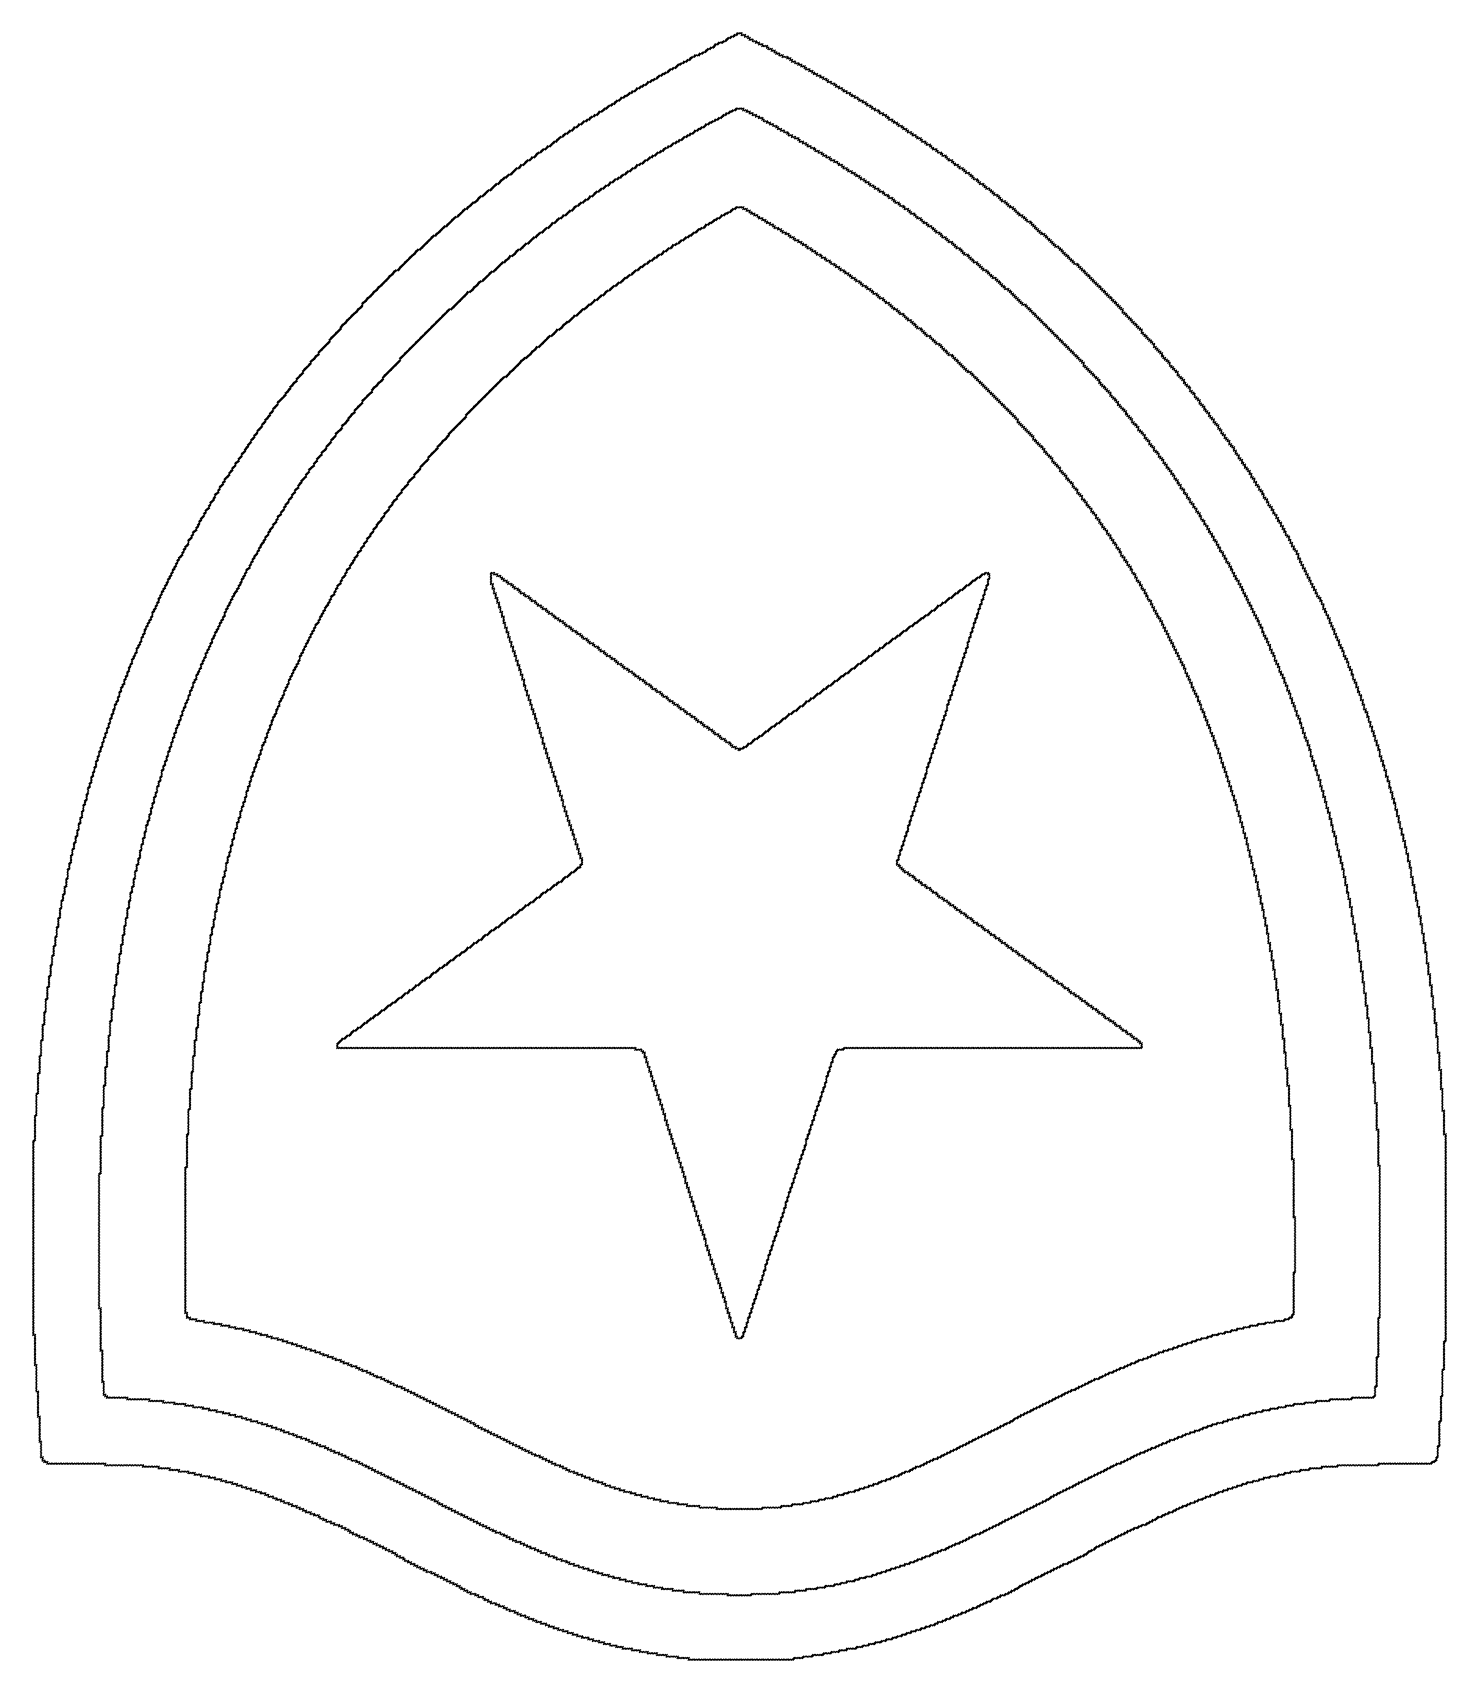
# Model space of a CAD drawing. Header units: metres. Extents: x 2 to 904, y 2 to 1040.
import ezdxf

# ---------------------------------------------------------------- set-up
doc = ezdxf.new("R2010")
doc.units = ezdxf.units.M

msp = doc.modelspace()

# ---------------------------------------------------------------- linework, layer by layer
for p, q in [((449, 1038), (450, 1039)), ((450, 1038), (451, 1039)), ((451, 1039), (452, 1040)), ((451, 1038), (452, 1039)), ((452, 1039), (453, 1040)), ((453, 1039), (454, 1040)), ((454, 1039), (455, 1040)), ((454, 1038), (455, 1039)), ((455, 1038), (456, 1039)), ((456, 1038), (457, 1039)), ((429, 1027), (430, 1028)), ((430, 1027), (431, 1028)), ((431, 1028), (432, 1029)), ((431, 1027), (432, 1028)), ((432, 1029), (433, 1030)), ((432, 1028), (433, 1029)), ((433, 1029), (434, 1030)), ((434, 1030), (435, 1031)), ((434, 1029), (435, 1030)), ((435, 1030), (436, 1031)), ((436, 1031), (437, 1032)), ((436, 1030), (437, 1031)), ((437, 1032), (438, 1033)), ((437, 1031), (438, 1032)), ((438, 1032), (439, 1033)), ((439, 1033), (440, 1034)), ((439, 1032), (440, 1033)), ((440, 1033), (441, 1034)), ((441, 1033), (442, 1034)), ((442, 1034), (443, 1035)), ((442, 1033), (443, 1034)), ((443, 1034), (444, 1035)), ((444, 1035), (445, 1036)), ((444, 1034), (445, 1035)), ((445, 1036), (446, 1037)), ((445, 1035), (446, 1036)), ((446, 1036), (447, 1037)), ((447, 1037), (448, 1038)), ((447, 1036), (448, 1037)), ((448, 1037), (449, 1038)), ((449, 1037), (450, 1038)), ((456, 1037), (457, 1038)), ((457, 1037), (458, 1038)), ((458, 1037), (459, 1038)), ((458, 1036), (459, 1037)), ((459, 1036), (460, 1037)), ((459, 1035), (460, 1036)), ((460, 1035), (461, 1036)), ((461, 1035), (462, 1036)), ((461, 1034), (462, 1035)), ((462, 1034), (463, 1035)), ((463, 1034), (464, 1035)), ((463, 1033), (464, 1034)), ((464, 1033), (465, 1034)), ((465, 1033), (466, 1034)), ((465, 1032), (466, 1033)), ((466, 1032), (467, 1033)), ((467, 1032), (468, 1033)), ((467, 1031), (468, 1032)), ((468, 1031), (469, 1032)), ((469, 1031), (470, 1032)), ((470, 1031), (471, 1032)), ((470, 1030), (471, 1031)), ((471, 1030), (472, 1031)), ((471, 1029), (472, 1030)), ((472, 1029), (473, 1030)), ((473, 1029), (474, 1030)), ((473, 1028), (474, 1029)), ((474, 1028), (475, 1029)), ((475, 1028), (476, 1029)), ((475, 1027), (476, 1028)), ((476, 1027), (477, 1028)), ((410, 1017), (411, 1018)), ((411, 1017), (412, 1018)), ((412, 1018), (413, 1019)), ((412, 1017), (413, 1018)), ((413, 1019), (414, 1020)), ((413, 1018), (414, 1019)), ((414, 1019), (415, 1020)), ((415, 1020), (416, 1021)), ((415, 1019), (416, 1020)), ((416, 1020), (417, 1021)), ((417, 1021), (418, 1022)), ((417, 1020), (418, 1021)), ((418, 1021), (419, 1022)), ((419, 1022), (420, 1023)), ((419, 1021), (420, 1022)), ((420, 1022), (421, 1023)), ((421, 1023), (422, 1024)), ((421, 1022), (422, 1023)), ((422, 1024), (423, 1025)), ((422, 1023), (423, 1024)), ((423, 1024), (424, 1025)), ((424, 1025), (425, 1026)), ((424, 1024), (425, 1025)), ((425, 1025), (426, 1026)), ((426, 1025), (427, 1026)), ((427, 1026), (428, 1027)), ((427, 1025), (428, 1026)), ((428, 1026), (429, 1027)), ((429, 1026), (430, 1027)), ((476, 1026), (477, 1027)), ((477, 1026), (478, 1027)), ((478, 1026), (479, 1027)), ((478, 1025), (479, 1026)), ((479, 1025), (480, 1026)), ((480, 1025), (481, 1026)), ((480, 1024), (481, 1025)), ((481, 1024), (482, 1025)), ((482, 1024), (483, 1025)), ((483, 1024), (484, 1025)), ((483, 1023), (484, 1024)), ((484, 1023), (485, 1024)), ((485, 1023), (486, 1024)), ((485, 1022), (486, 1023)), ((486, 1022), (487, 1023)), ((486, 1021), (487, 1022)), ((487, 1021), (488, 1022)), ((488, 1021), (489, 1022)), ((488, 1020), (489, 1021)), ((489, 1020), (490, 1021)), ((490, 1020), (491, 1021)), ((490, 1019), (491, 1020)), ((491, 1019), (492, 1020)), ((492, 1019), (493, 1020)), ((492, 1018), (493, 1019)), ((493, 1018), (494, 1019)), ((494, 1018), (495, 1019)), ((494, 1017), (495, 1018)), ((495, 1017), (496, 1018)), ((391, 1006), (392, 1007)), ((392, 1006), (393, 1007)), ((393, 1007), (394, 1008)), ((393, 1006), (394, 1007)), ((394, 1008), (395, 1009)), ((394, 1007), (395, 1008)), ((395, 1008), (396, 1009)), ((396, 1009), (397, 1010)), ((396, 1008), (397, 1009)), ((397, 1009), (398, 1010)), ((398, 1010), (399, 1011)), ((398, 1009), (399, 1010)), ((399, 1010), (400, 1011)), ((400, 1011), (401, 1012)), ((400, 1010), (401, 1011)), ((401, 1012), (402, 1013)), ((401, 1011), (402, 1012)), ((402, 1012), (403, 1013)), ((403, 1013), (404, 1014)), ((403, 1012), (404, 1013)), ((404, 1013), (405, 1014)), ((405, 1014), (406, 1015)), ((405, 1013), (406, 1014)), ((406, 1014), (407, 1015)), ((407, 1015), (408, 1016)), ((407, 1014), (408, 1015)), ((408, 1016), (409, 1017)), ((408, 1015), (409, 1016)), ((409, 1016), (410, 1017)), ((410, 1016), (411, 1017)), ((495, 1016), (496, 1017)), ((496, 1016), (497, 1017)), ((497, 1016), (498, 1017)), ((497, 1015), (498, 1016)), ((498, 1015), (499, 1016)), ((499, 1015), (500, 1016)), ((499, 1014), (500, 1015)), ((500, 1014), (501, 1015)), ((500, 1013), (501, 1014)), ((501, 1013), (502, 1014)), ((502, 1013), (503, 1014)), ((502, 1012), (503, 1013)), ((503, 1012), (504, 1013)), ((504, 1012), (505, 1013)), ((504, 1011), (505, 1012)), ((505, 1011), (506, 1012)), ((506, 1011), (507, 1012)), ((506, 1010), (507, 1011)), ((507, 1010), (508, 1011)), ((508, 1010), (509, 1011)), ((508, 1009), (509, 1010)), ((509, 1009), (510, 1010)), ((509, 1008), (510, 1009)), ((510, 1008), (511, 1009)), ((511, 1008), (512, 1009)), ((511, 1007), (512, 1008)), ((512, 1007), (513, 1008)), ((513, 1007), (514, 1008)), ((513, 1006), (514, 1007)), ((514, 1006), (515, 1007)), ((374, 996), (375, 997)), ((375, 996), (376, 997)), ((376, 997), (377, 998)), ((376, 996), (377, 997)), ((377, 998), (378, 999)), ((377, 997), (378, 998)), ((378, 998), (379, 999)), ((379, 999), (380, 1000)), ((379, 998), (380, 999)), ((380, 999), (381, 1000)), ((381, 1000), (382, 1001)), ((381, 999), (382, 1000)), ((382, 1001), (383, 1002)), ((382, 1000), (383, 1001)), ((383, 1001), (384, 1002)), ((384, 1002), (385, 1003)), ((384, 1001), (385, 1002)), ((385, 1002), (386, 1003)), ((386, 1003), (387, 1004)), ((386, 1002), (387, 1003)), ((387, 1004), (388, 1005)), ((387, 1003), (388, 1004)), ((388, 1004), (389, 1005)), ((389, 1005), (390, 1006)), ((389, 1004), (390, 1005)), ((390, 1005), (391, 1006)), ((391, 1005), (392, 1006)), ((514, 1005), (515, 1006)), ((515, 1005), (516, 1006)), ((516, 1005), (517, 1006)), ((516, 1004), (517, 1005)), ((517, 1004), (518, 1005)), ((518, 1004), (519, 1005)), ((518, 1003), (519, 1004)), ((519, 1003), (520, 1004)), ((519, 1002), (520, 1003)), ((520, 1002), (521, 1003)), ((521, 1002), (522, 1003)), ((521, 1001), (522, 1002)), ((522, 1001), (523, 1002)), ((523, 1001), (524, 1002)), ((523, 1000), (524, 1001)), ((524, 1000), (525, 1001)), ((524, 999), (525, 1000)), ((525, 999), (526, 1000)), ((526, 999), (527, 1000)), ((526, 998), (527, 999)), ((527, 998), (528, 999)), ((528, 998), (529, 999)), ((528, 997), (529, 998)), ((529, 997), (530, 998)), ((529, 996), (530, 997)), ((530, 996), (531, 997)), ((531, 996), (532, 997)), ((358, 986), (359, 987)), ((359, 986), (360, 987)), ((360, 987), (361, 988)), ((360, 986), (361, 987)), ((361, 987), (362, 988)), ((362, 988), (363, 989)), ((362, 987), (363, 988)), ((363, 989), (364, 990)), ((363, 988), (364, 989)), ((364, 989), (365, 990)), ((365, 990), (366, 991)), ((365, 989), (366, 990)), ((366, 991), (367, 992)), ((366, 990), (367, 991)), ((367, 991), (368, 992)), ((368, 992), (369, 993)), ((368, 991), (369, 992)), ((369, 993), (370, 994)), ((369, 992), (370, 993)), ((370, 993), (371, 994)), ((371, 994), (372, 995)), ((371, 993), (372, 994)), ((372, 994), (373, 995)), ((373, 995), (374, 996)), ((373, 994), (374, 995)), ((374, 995), (375, 996)), ((441, 986), (442, 987)), ((442, 987), (443, 988)), ((442, 986), (443, 987)), ((443, 987), (444, 988)), ((444, 988), (445, 989)), ((444, 987), (445, 988)), ((445, 988), (446, 989)), ((446, 989), (447, 990)), ((446, 988), (447, 989)), ((447, 989), (448, 990)), ((448, 990), (449, 991)), ((448, 989), (449, 990)), ((449, 990), (450, 991)), ((450, 991), (451, 992)), ((450, 990), (451, 991)), ((451, 991), (452, 992)), ((452, 991), (453, 992)), ((453, 991), (454, 992)), ((454, 991), (455, 992)), ((455, 991), (456, 992)), ((455, 990), (456, 991)), ((456, 990), (457, 991)), ((457, 990), (458, 991)), ((457, 989), (458, 990)), ((458, 989), (459, 990)), ((459, 989), (460, 990)), ((459, 988), (460, 989)), ((460, 988), (461, 989)), ((461, 988), (462, 989)), ((461, 987), (462, 988)), ((462, 987), (463, 988)), ((463, 987), (464, 988)), ((463, 986), (464, 987)), ((464, 986), (465, 987)), ((465, 986), (466, 987)), ((531, 995), (532, 996)), ((532, 995), (533, 996)), ((533, 995), (534, 996)), ((533, 994), (534, 995)), ((534, 994), (535, 995)), ((534, 993), (535, 994)), ((535, 993), (536, 994)), ((536, 993), (537, 994)), ((536, 992), (537, 993)), ((537, 992), (538, 993)), ((537, 991), (538, 992)), ((538, 991), (539, 992)), ((539, 991), (540, 992)), ((539, 990), (540, 991)), ((540, 990), (541, 991)), ((541, 990), (542, 991)), ((541, 989), (542, 990)), ((542, 989), (543, 990)), ((542, 988), (543, 989)), ((543, 988), (544, 989)), ((544, 988), (545, 989)), ((544, 987), (545, 988)), ((545, 987), (546, 988)), ((546, 987), (547, 988)), ((546, 986), (547, 987)), ((547, 986), (548, 987)), ((341, 975), (342, 976)), ((342, 975), (343, 976)), ((343, 976), (344, 977)), ((343, 975), (344, 976)), ((344, 977), (345, 978)), ((344, 976), (345, 977)), ((345, 977), (346, 978)), ((346, 978), (347, 979)), ((346, 977), (347, 978)), ((347, 979), (348, 980)), ((347, 978), (348, 979)), ((348, 979), (349, 980)), ((349, 980), (350, 981)), ((349, 979), (350, 980)), ((350, 981), (351, 982)), ((350, 980), (351, 981)), ((351, 981), (352, 982)), ((352, 982), (353, 983)), ((352, 981), (353, 982)), ((353, 983), (354, 984)), ((353, 982), (354, 983)), ((354, 983), (355, 984)), ((355, 984), (356, 985)), ((355, 983), (356, 984)), ((356, 984), (357, 985)), ((357, 985), (358, 986)), ((357, 984), (358, 985)), ((358, 985), (359, 986)), ((421, 975), (422, 976)), ((422, 975), (423, 976)), ((423, 976), (424, 977)), ((423, 975), (424, 976)), ((424, 977), (425, 978)), ((424, 976), (425, 977)), ((425, 977), (426, 978)), ((426, 978), (427, 979)), ((426, 977), (427, 978)), ((427, 978), (428, 979)), ((428, 979), (429, 980)), ((428, 978), (429, 979)), ((429, 979), (430, 980)), ((430, 980), (431, 981)), ((430, 979), (431, 980)), ((431, 981), (432, 982)), ((431, 980), (432, 981)), ((432, 981), (433, 982)), ((433, 982), (434, 983)), ((433, 981), (434, 982)), ((434, 982), (435, 983)), ((435, 983), (436, 984)), ((435, 982), (436, 983)), ((436, 983), (437, 984)), ((437, 984), (438, 985)), ((437, 983), (438, 984)), ((438, 984), (439, 985)), ((439, 985), (440, 986)), ((439, 984), (440, 985)), ((440, 985), (441, 986)), ((441, 985), (442, 986)), ((465, 985), (466, 986)), ((466, 985), (467, 986)), ((467, 985), (468, 986)), ((467, 984), (468, 985)), ((468, 984), (469, 985)), ((468, 983), (469, 984)), ((469, 983), (470, 984)), ((470, 983), (471, 984)), ((470, 982), (471, 983)), ((471, 982), (472, 983)), ((472, 982), (473, 983)), ((472, 981), (473, 982)), ((473, 981), (474, 982)), ((474, 981), (475, 982)), ((474, 980), (475, 981)), ((475, 980), (476, 981)), ((476, 980), (477, 981)), ((476, 979), (477, 980)), ((477, 979), (478, 980)), ((477, 978), (478, 979)), ((478, 978), (479, 979)), ((479, 978), (480, 979)), ((479, 977), (480, 978)), ((480, 977), (481, 978)), ((481, 977), (482, 978)), ((481, 976), (482, 977)), ((482, 976), (483, 977)), ((483, 976), (484, 977)), ((483, 975), (484, 976)), ((484, 975), (485, 976)), ((547, 985), (548, 986)), ((548, 985), (549, 986)), ((548, 984), (549, 985)), ((549, 984), (550, 985)), ((550, 984), (551, 985)), ((550, 983), (551, 984)), ((551, 983), (552, 984)), ((551, 982), (552, 983)), ((552, 982), (553, 983)), ((553, 982), (554, 983)), ((553, 981), (554, 982)), ((554, 981), (555, 982)), ((554, 980), (555, 981)), ((555, 980), (556, 981)), ((556, 980), (557, 981)), ((556, 979), (557, 980)), ((557, 979), (558, 980)), ((557, 978), (558, 979)), ((558, 978), (559, 979)), ((559, 978), (560, 979)), ((559, 977), (560, 978)), ((560, 977), (561, 978)), ((560, 976), (561, 977)), ((561, 976), (562, 977)), ((562, 976), (563, 977)), ((562, 975), (563, 976)), ((563, 975), (564, 976)), ((327, 965), (328, 966)), ((328, 965), (329, 966)), ((329, 966), (330, 967)), ((329, 965), (330, 966)), ((330, 967), (331, 968)), ((330, 966), (331, 967)), ((331, 967), (332, 968)), ((332, 968), (333, 969)), ((332, 967), (333, 968)), ((333, 969), (334, 970)), ((333, 968), (334, 969)), ((334, 970), (335, 971)), ((334, 969), (335, 970)), ((335, 970), (336, 971)), ((336, 971), (337, 972)), ((336, 970), (337, 971)), ((337, 972), (338, 973)), ((337, 971), (338, 972)), ((338, 973), (339, 974)), ((338, 972), (339, 973)), ((339, 973), (340, 974)), ((340, 974), (341, 975)), ((340, 973), (341, 974)), ((341, 974), (342, 975)), ((404, 965), (405, 966)), ((405, 966), (406, 967)), ((405, 965), (406, 966)), ((406, 966), (407, 967)), ((407, 967), (408, 968)), ((407, 966), (408, 967)), ((408, 967), (409, 968)), ((409, 968), (410, 969)), ((409, 967), (410, 968)), ((410, 969), (411, 970)), ((410, 968), (411, 969)), ((411, 969), (412, 970)), ((412, 970), (413, 971)), ((412, 969), (413, 970)), ((413, 970), (414, 971)), ((414, 971), (415, 972)), ((414, 970), (415, 971)), ((415, 971), (416, 972)), ((416, 972), (417, 973)), ((416, 971), (417, 972)), ((417, 973), (418, 974)), ((417, 972), (418, 973)), ((418, 973), (419, 974)), ((419, 974), (420, 975)), ((419, 973), (420, 974)), ((420, 974), (421, 975)), ((421, 974), (422, 975)), ((484, 974), (485, 975)), ((485, 974), (486, 975)), ((486, 974), (487, 975)), ((486, 973), (487, 974)), ((487, 973), (488, 974)), ((488, 973), (489, 974)), ((488, 972), (489, 973)), ((489, 972), (490, 973)), ((490, 972), (491, 973)), ((490, 971), (491, 972)), ((491, 971), (492, 972)), ((491, 970), (492, 971)), ((492, 970), (493, 971)), ((493, 970), (494, 971)), ((493, 969), (494, 970)), ((494, 969), (495, 970)), ((495, 969), (496, 970)), ((495, 968), (496, 969)), ((496, 968), (497, 969)), ((496, 967), (497, 968)), ((497, 967), (498, 968)), ((498, 967), (499, 968)), ((498, 966), (499, 967)), ((499, 966), (500, 967)), ((500, 966), (501, 967)), ((500, 965), (501, 966)), ((501, 965), (502, 966)), ((563, 974), (564, 975)), ((564, 974), (565, 975)), ((565, 974), (566, 975)), ((565, 973), (566, 974)), ((566, 973), (567, 974)), ((566, 972), (567, 973)), ((567, 972), (568, 973)), ((568, 972), (569, 973)), ((568, 971), (569, 972)), ((569, 971), (570, 972)), ((569, 970), (570, 971)), ((570, 970), (571, 971)), ((571, 970), (572, 971)), ((571, 969), (572, 970)), ((572, 969), (573, 970)), ((572, 968), (573, 969)), ((573, 968), (574, 969)), ((574, 968), (575, 969)), ((574, 967), (575, 968)), ((575, 967), (576, 968)), ((575, 966), (576, 967)), ((576, 966), (577, 967)), ((576, 965), (577, 966)), ((577, 965), (578, 966)), ((578, 965), (579, 966)), ((312, 954), (313, 955)), ((313, 955), (314, 956)), ((313, 954), (314, 955)), ((314, 955), (315, 956)), ((315, 956), (316, 957)), ((315, 955), (316, 956)), ((316, 957), (317, 958)), ((316, 956), (317, 957)), ((317, 958), (318, 959)), ((317, 957), (318, 958)), ((318, 958), (319, 959)), ((319, 959), (320, 960)), ((319, 958), (320, 959)), ((320, 960), (321, 961)), ((320, 959), (321, 960)), ((321, 960), (322, 961)), ((322, 961), (323, 962)), ((322, 960), (323, 961)), ((323, 962), (324, 963)), ((323, 961), (324, 962)), ((324, 963), (325, 964)), ((324, 962), (325, 963)), ((325, 963), (326, 964)), ((326, 964), (327, 965)), ((326, 963), (327, 964)), ((327, 964), (328, 965)), ((386, 954), (387, 955)), ((387, 955), (388, 956)), ((387, 954), (388, 955)), ((388, 955), (389, 956)), ((389, 956), (390, 957)), ((389, 955), (390, 956)), ((390, 956), (391, 957)), ((391, 957), (392, 958)), ((391, 956), (392, 957)), ((392, 958), (393, 959)), ((392, 957), (393, 958)), ((393, 958), (394, 959)), ((394, 959), (395, 960)), ((394, 958), (395, 959)), ((395, 960), (396, 961)), ((395, 959), (396, 960)), ((396, 960), (397, 961)), ((397, 961), (398, 962)), ((397, 960), (398, 961)), ((398, 961), (399, 962)), ((399, 962), (400, 963)), ((399, 961), (400, 962)), ((400, 963), (401, 964)), ((400, 962), (401, 963)), ((401, 963), (402, 964)), ((402, 964), (403, 965)), ((402, 963), (403, 964)), ((403, 964), (404, 965)), ((404, 964), (405, 965)), ((501, 964), (502, 965)), ((502, 964), (503, 965)), ((503, 964), (504, 965)), ((503, 963), (504, 964)), ((504, 963), (505, 964)), ((505, 963), (506, 964)), ((505, 962), (506, 963)), ((506, 962), (507, 963)), ((506, 961), (507, 962)), ((507, 961), (508, 962)), ((508, 961), (509, 962)), ((508, 960), (509, 961)), ((509, 960), (510, 961)), ((510, 960), (511, 961)), ((510, 959), (511, 960)), ((511, 959), (512, 960)), ((511, 958), (512, 959)), ((512, 958), (513, 959)), ((513, 958), (514, 959)), ((513, 957), (514, 958)), ((514, 957), (515, 958)), ((515, 957), (516, 958)), ((515, 956), (516, 957)), ((516, 956), (517, 957)), ((516, 955), (517, 956)), ((517, 955), (518, 956)), ((518, 955), (519, 956)), ((518, 954), (519, 955)), ((519, 954), (520, 955)), ((578, 964), (579, 965)), ((579, 964), (580, 965)), ((579, 963), (580, 964)), ((580, 963), (581, 964)), ((581, 963), (582, 964)), ((581, 962), (582, 963)), ((582, 962), (583, 963)), ((582, 961), (583, 962)), ((583, 961), (584, 962)), ((584, 961), (585, 962)), ((584, 960), (585, 961)), ((585, 960), (586, 961)), ((585, 959), (586, 960)), ((586, 959), (587, 960)), ((586, 958), (587, 959)), ((587, 958), (588, 959)), ((588, 958), (589, 959)), ((588, 957), (589, 958)), ((589, 957), (590, 958)), ((589, 956), (590, 957)), ((590, 956), (591, 957)), ((590, 955), (591, 956)), ((591, 955), (592, 956)), ((592, 955), (593, 956)), ((592, 954), (593, 955)), ((593, 954), (594, 955)), ((299, 944), (300, 945)), ((300, 945), (301, 946)), ((300, 944), (301, 945)), ((301, 946), (302, 947)), ((301, 945), (302, 946)), ((302, 947), (303, 948)), ((302, 946), (303, 947)), ((303, 947), (304, 948)), ((304, 948), (305, 949)), ((304, 947), (305, 948)), ((305, 949), (306, 950)), ((305, 948), (306, 949)), ((306, 949), (307, 950)), ((307, 950), (308, 951)), ((307, 949), (308, 950)), ((308, 951), (309, 952)), ((308, 950), (309, 951)), ((309, 952), (310, 953)), ((309, 951), (310, 952)), ((310, 953), (311, 954)), ((310, 952), (311, 953)), ((311, 953), (312, 954)), ((312, 953), (313, 954)), ((370, 944), (371, 945)), ((371, 944), (372, 945)), ((372, 945), (373, 946)), ((372, 944), (373, 945)), ((373, 946), (374, 947)), ((373, 945), (374, 946)), ((374, 946), (375, 947)), ((375, 947), (376, 948)), ((375, 946), (376, 947)), ((376, 947), (377, 948)), ((377, 948), (378, 949)), ((377, 947), (378, 948)), ((378, 949), (379, 950)), ((378, 948), (379, 949)), ((379, 949), (380, 950)), ((380, 950), (381, 951)), ((380, 949), (381, 950)), ((381, 951), (382, 952)), ((381, 950), (382, 951)), ((382, 951), (383, 952)), ((383, 952), (384, 953)), ((383, 951), (384, 952)), ((384, 953), (385, 954)), ((384, 952), (385, 953)), ((385, 953), (386, 954)), ((386, 953), (387, 954)), ((519, 953), (520, 954)), ((520, 953), (521, 954)), ((521, 953), (522, 954)), ((521, 952), (522, 953)), ((522, 952), (523, 953)), ((522, 951), (523, 952)), ((523, 951), (524, 952)), ((524, 951), (525, 952)), ((524, 950), (525, 951)), ((525, 950), (526, 951)), ((526, 950), (527, 951)), ((526, 949), (527, 950)), ((527, 949), (528, 950)), ((527, 948), (528, 949)), ((528, 948), (529, 949)), ((529, 948), (530, 949)), ((529, 947), (530, 948)), ((530, 947), (531, 948)), ((530, 946), (531, 947)), ((531, 946), (532, 947)), ((532, 946), (533, 947)), ((532, 945), (533, 946)), ((533, 945), (534, 946)), ((533, 944), (534, 945)), ((534, 944), (535, 945)), ((535, 944), (536, 945)), ((593, 953), (594, 954)), ((594, 953), (595, 954)), ((595, 953), (596, 954)), ((595, 952), (596, 953)), ((596, 952), (597, 953)), ((596, 951), (597, 952)), ((597, 951), (598, 952)), ((597, 950), (598, 951)), ((598, 950), (599, 951)), ((599, 950), (600, 951)), ((599, 949), (600, 950)), ((600, 949), (601, 950)), ((600, 948), (601, 949)), ((601, 948), (602, 949)), ((601, 947), (602, 948)), ((602, 947), (603, 948)), ((602, 946), (603, 947)), ((603, 946), (604, 947)), ((604, 946), (605, 947)), ((604, 945), (605, 946)), ((605, 945), (606, 946)), ((605, 944), (606, 945)), ((606, 944), (607, 945)), ((286, 934), (287, 935)), ((287, 935), (288, 936)), ((287, 934), (288, 935)), ((288, 935), (289, 936)), ((289, 936), (290, 937)), ((289, 935), (290, 936)), ((290, 937), (291, 938)), ((290, 936), (291, 937)), ((291, 938), (292, 939)), ((291, 937), (292, 938)), ((292, 939), (293, 940)), ((292, 938), (293, 939)), ((293, 939), (294, 940)), ((294, 940), (295, 941)), ((294, 939), (295, 940)), ((295, 941), (296, 942)), ((295, 940), (296, 941)), ((296, 942), (297, 943)), ((296, 941), (297, 942)), ((297, 943), (298, 944)), ((297, 942), (298, 943)), ((298, 943), (299, 944)), ((299, 943), (300, 944)), ((356, 934), (357, 935)), ((357, 935), (358, 936)), ((357, 934), (358, 935)), ((358, 935), (359, 936)), ((359, 936), (360, 937)), ((359, 935), (360, 936)), ((360, 937), (361, 938)), ((360, 936), (361, 937)), ((361, 938), (362, 939)), ((361, 937), (362, 938)), ((362, 938), (363, 939)), ((363, 939), (364, 940)), ((363, 938), (364, 939)), ((364, 940), (365, 941)), ((364, 939), (365, 940)), ((365, 940), (366, 941)), ((366, 941), (367, 942)), ((366, 940), (367, 941)), ((367, 942), (368, 943)), ((367, 941), (368, 942)), ((368, 942), (369, 943)), ((369, 943), (370, 944)), ((369, 942), (370, 943)), ((370, 943), (371, 944)), ((535, 943), (536, 944)), ((536, 943), (537, 944)), ((536, 942), (537, 943)), ((537, 942), (538, 943)), ((538, 942), (539, 943)), ((538, 941), (539, 942)), ((539, 941), (540, 942)), ((539, 940), (540, 941)), ((540, 940), (541, 941)), ((541, 940), (542, 941)), ((541, 939), (542, 940)), ((542, 939), (543, 940)), ((542, 938), (543, 939)), ((543, 938), (544, 939)), ((544, 938), (545, 939)), ((544, 937), (545, 938)), ((545, 937), (546, 938)), ((545, 936), (546, 937)), ((546, 936), (547, 937)), ((547, 936), (548, 937)), ((547, 935), (548, 936)), ((548, 935), (549, 936)), ((548, 934), (549, 935)), ((549, 934), (550, 935)), ((550, 934), (551, 935)), ((606, 943), (607, 944)), ((607, 943), (608, 944)), ((608, 943), (609, 944)), ((608, 942), (609, 943)), ((609, 942), (610, 943)), ((609, 941), (610, 942)), ((610, 941), (611, 942)), ((610, 940), (611, 941)), ((611, 940), (612, 941)), ((612, 940), (613, 941)), ((612, 939), (613, 940)), ((613, 939), (614, 940)), ((613, 938), (614, 939)), ((614, 938), (615, 939)), ((614, 937), (615, 938)), ((615, 937), (616, 938)), ((615, 936), (616, 937)), ((616, 936), (617, 937)), ((617, 936), (618, 937)), ((617, 935), (618, 936)), ((618, 935), (619, 936)), ((618, 934), (619, 935)), ((619, 934), (620, 935)), ((273, 923), (274, 924)), ((274, 924), (275, 925)), ((274, 923), (275, 924)), ((275, 925), (276, 926)), ((275, 924), (276, 925)), ((276, 926), (277, 927)), ((276, 925), (277, 926)), ((277, 927), (278, 928)), ((277, 926), (278, 927)), ((278, 927), (279, 928)), ((279, 928), (280, 929)), ((279, 927), (280, 928)), ((280, 929), (281, 930)), ((280, 928), (281, 929)), ((281, 930), (282, 931)), ((281, 929), (282, 930)), ((282, 931), (283, 932)), ((282, 930), (283, 931)), ((283, 931), (284, 932)), ((284, 932), (285, 933)), ((284, 931), (285, 932)), ((285, 933), (286, 934)), ((285, 932), (286, 933)), ((286, 933), (287, 934)), ((340, 923), (341, 924)), ((341, 923), (342, 924)), ((342, 924), (343, 925)), ((342, 923), (343, 924)), ((343, 925), (344, 926)), ((343, 924), (344, 925)), ((344, 926), (345, 927)), ((344, 925), (345, 926)), ((345, 926), (346, 927)), ((346, 927), (347, 928)), ((346, 926), (347, 927)), ((347, 928), (348, 929)), ((347, 927), (348, 928)), ((348, 929), (349, 930)), ((348, 928), (349, 929)), ((349, 929), (350, 930)), ((350, 930), (351, 931)), ((350, 929), (351, 930)), ((351, 931), (352, 932)), ((351, 930), (352, 931)), ((352, 931), (353, 932)), ((353, 932), (354, 933)), ((353, 931), (354, 932)), ((354, 933), (355, 934)), ((354, 932), (355, 933)), ((355, 933), (356, 934)), ((356, 933), (357, 934)), ((441, 923), (442, 924)), ((442, 923), (443, 924)), ((443, 924), (444, 925)), ((443, 923), (444, 924)), ((444, 924), (445, 925)), ((445, 925), (446, 926)), ((445, 924), (446, 925)), ((446, 925), (447, 926)), ((447, 926), (448, 927)), ((447, 925), (448, 926)), ((448, 927), (449, 928)), ((448, 926), (449, 927)), ((449, 927), (450, 928)), ((450, 928), (451, 929)), ((450, 927), (451, 928)), ((451, 928), (452, 929)), ((452, 928), (453, 929)), ((453, 928), (454, 929)), ((454, 928), (455, 929)), ((455, 928), (456, 929)), ((455, 927), (456, 928)), ((456, 927), (457, 928)), ((457, 927), (458, 928)), ((457, 926), (458, 927)), ((458, 926), (459, 927)), ((459, 926), (460, 927)), ((459, 925), (460, 926)), ((460, 925), (461, 926)), ((460, 924), (461, 925)), ((461, 924), (462, 925)), ((462, 924), (463, 925)), ((462, 923), (463, 924)), ((463, 923), (464, 924)), ((464, 923), (465, 924)), ((550, 933), (551, 934)), ((551, 933), (552, 934)), ((551, 932), (552, 933)), ((552, 932), (553, 933)), ((552, 931), (553, 932)), ((553, 931), (554, 932)), ((554, 931), (555, 932)), ((554, 930), (555, 931)), ((555, 930), (556, 931)), ((555, 929), (556, 930)), ((556, 929), (557, 930)), ((557, 929), (558, 930)), ((557, 928), (558, 929)), ((558, 928), (559, 929)), ((558, 927), (559, 928)), ((559, 927), (560, 928)), ((560, 927), (561, 928)), ((560, 926), (561, 927)), ((561, 926), (562, 927)), ((561, 925), (562, 926)), ((562, 925), (563, 926)), ((562, 924), (563, 925)), ((563, 924), (564, 925)), ((564, 924), (565, 925)), ((564, 923), (565, 924)), ((565, 923), (566, 924)), ((619, 933), (620, 934)), ((620, 933), (621, 934)), ((620, 932), (621, 933)), ((621, 932), (622, 933)), ((622, 932), (623, 933)), ((622, 931), (623, 932)), ((623, 931), (624, 932)), ((623, 930), (624, 931)), ((624, 930), (625, 931)), ((624, 929), (625, 930)), ((625, 929), (626, 930)), ((625, 928), (626, 929)), ((626, 928), (627, 929)), ((627, 928), (628, 929)), ((627, 927), (628, 928)), ((628, 927), (629, 928)), ((628, 926), (629, 927)), ((629, 926), (630, 927)), ((629, 925), (630, 926)), ((630, 925), (631, 926)), ((630, 924), (631, 925)), ((631, 924), (632, 925)), ((631, 923), (632, 924)), ((632, 923), (633, 924)), ((633, 923), (634, 924)), ((261, 913), (262, 914)), ((262, 914), (263, 915)), ((262, 913), (263, 914)), ((263, 915), (264, 916)), ((263, 914), (264, 915)), ((264, 916), (265, 917)), ((264, 915), (265, 916)), ((265, 916), (266, 917)), ((266, 917), (267, 918)), ((266, 916), (267, 917)), ((267, 918), (268, 919)), ((267, 917), (268, 918)), ((268, 919), (269, 920)), ((268, 918), (269, 919)), ((269, 920), (270, 921)), ((269, 919), (270, 920)), ((270, 921), (271, 922)), ((270, 920), (271, 921)), ((271, 922), (272, 923)), ((271, 921), (272, 922)), ((272, 922), (273, 923)), ((273, 922), (274, 923)), ((327, 913), (328, 914)), ((328, 914), (329, 915)), ((328, 913), (329, 914)), ((329, 915), (330, 916)), ((329, 914), (330, 915)), ((330, 915), (331, 916)), ((331, 916), (332, 917)), ((331, 915), (332, 916)), ((332, 917), (333, 918)), ((332, 916), (333, 917)), ((333, 918), (334, 919)), ((333, 917), (334, 918)), ((334, 918), (335, 919)), ((335, 919), (336, 920)), ((335, 918), (336, 919)), ((336, 920), (337, 921)), ((336, 919), (337, 920)), ((337, 921), (338, 922)), ((337, 920), (338, 921)), ((338, 921), (339, 922)), ((339, 922), (340, 923)), ((339, 921), (340, 922)), ((340, 922), (341, 923)), ((425, 913), (426, 914)), ((426, 914), (427, 915)), ((426, 913), (427, 914)), ((427, 914), (428, 915)), ((428, 915), (429, 916)), ((428, 914), (429, 915)), ((429, 915), (430, 916)), ((430, 916), (431, 917)), ((430, 915), (431, 916)), ((431, 917), (432, 918)), ((431, 916), (432, 917)), ((432, 917), (433, 918)), ((433, 918), (434, 919)), ((433, 917), (434, 918)), ((434, 918), (435, 919)), ((435, 919), (436, 920)), ((435, 918), (436, 919)), ((436, 920), (437, 921)), ((436, 919), (437, 920)), ((437, 920), (438, 921)), ((438, 921), (439, 922)), ((438, 920), (439, 921)), ((439, 921), (440, 922)), ((440, 922), (441, 923)), ((440, 921), (441, 922)), ((441, 922), (442, 923)), ((464, 922), (465, 923)), ((465, 922), (466, 923)), ((465, 921), (466, 922)), ((466, 921), (467, 922)), ((467, 921), (468, 922)), ((467, 920), (468, 921)), ((468, 920), (469, 921)), ((469, 920), (470, 921)), ((469, 919), (470, 920)), ((470, 919), (471, 920)), ((470, 918), (471, 919)), ((471, 918), (472, 919)), ((472, 918), (473, 919)), ((472, 917), (473, 918)), ((473, 917), (474, 918)), ((474, 917), (475, 918)), ((474, 916), (475, 917)), ((475, 916), (476, 917)), ((475, 915), (476, 916)), ((476, 915), (477, 916)), ((477, 915), (478, 916)), ((477, 914), (478, 915)), ((478, 914), (479, 915)), ((479, 914), (480, 915)), ((479, 913), (480, 914)), ((480, 913), (481, 914)), ((565, 922), (566, 923)), ((566, 922), (567, 923)), ((566, 921), (567, 922)), ((567, 921), (568, 922)), ((568, 921), (569, 922)), ((568, 920), (569, 921)), ((569, 920), (570, 921)), ((569, 919), (570, 920)), ((570, 919), (571, 920)), ((570, 918), (571, 919)), ((571, 918), (572, 919)), ((572, 918), (573, 919)), ((572, 917), (573, 918)), ((573, 917), (574, 918)), ((573, 916), (574, 917)), ((574, 916), (575, 917)), ((575, 916), (576, 917)), ((575, 915), (576, 916)), ((576, 915), (577, 916)), ((576, 914), (577, 915)), ((577, 914), (578, 915)), ((577, 913), (578, 914)), ((578, 913), (579, 914)), ((633, 922), (634, 923)), ((634, 922), (635, 923)), ((634, 921), (635, 922)), ((635, 921), (636, 922)), ((635, 920), (636, 921)), ((636, 920), (637, 921)), ((636, 919), (637, 920)), ((637, 919), (638, 920)), ((638, 919), (639, 920)), ((638, 918), (639, 919)), ((639, 918), (640, 919)), ((639, 917), (640, 918)), ((640, 917), (641, 918)), ((640, 916), (641, 917)), ((641, 916), (642, 917)), ((641, 915), (642, 916)), ((642, 915), (643, 916)), ((642, 914), (643, 915)), ((643, 914), (644, 915)), ((643, 913), (644, 914)), ((644, 913), (645, 914)), ((250, 903), (251, 904)), ((251, 904), (252, 905)), ((251, 903), (252, 904)), ((252, 905), (253, 906)), ((252, 904), (253, 905)), ((253, 906), (254, 907)), ((253, 905), (254, 906)), ((254, 907), (255, 908)), ((254, 906), (255, 907)), ((255, 908), (256, 909)), ((255, 907), (256, 908)), ((256, 909), (257, 910)), ((256, 908), (257, 909)), ((257, 910), (258, 911)), ((257, 909), (258, 910)), ((258, 910), (259, 911)), ((259, 911), (260, 912)), ((259, 910), (260, 911)), ((260, 912), (261, 913)), ((260, 911), (261, 912)), ((261, 912), (262, 913)), ((314, 903), (315, 904)), ((315, 904), (316, 905)), ((315, 903), (316, 904)), ((316, 905), (317, 906)), ((316, 904), (317, 905)), ((317, 905), (318, 906)), ((318, 906), (319, 907)), ((318, 905), (319, 906)), ((319, 907), (320, 908)), ((319, 906), (320, 907)), ((320, 908), (321, 909)), ((320, 907), (321, 908)), ((321, 909), (322, 910)), ((321, 908), (322, 909)), ((322, 909), (323, 910)), ((323, 910), (324, 911)), ((323, 909), (324, 910)), ((324, 911), (325, 912)), ((324, 910), (325, 911)), ((325, 912), (326, 913)), ((325, 911), (326, 912)), ((326, 912), (327, 913)), ((327, 912), (328, 913)), ((409, 903), (410, 904)), ((410, 904), (411, 905)), ((410, 903), (411, 904)), ((411, 904), (412, 905)), ((412, 905), (413, 906)), ((412, 904), (413, 905)), ((413, 905), (414, 906)), ((414, 906), (415, 907)), ((414, 905), (415, 906)), ((415, 907), (416, 908)), ((415, 906), (416, 907)), ((416, 907), (417, 908)), ((417, 908), (418, 909)), ((417, 907), (418, 908)), ((418, 909), (419, 910)), ((418, 908), (419, 909)), ((419, 909), (420, 910)), ((420, 910), (421, 911)), ((420, 909), (421, 910)), ((421, 910), (422, 911)), ((422, 911), (423, 912)), ((422, 910), (423, 911)), ((423, 912), (424, 913)), ((423, 911), (424, 912)), ((424, 912), (425, 913)), ((425, 912), (426, 913)), ((480, 912), (481, 913)), ((481, 912), (482, 913)), ((482, 912), (483, 913)), ((482, 911), (483, 912)), ((483, 911), (484, 912)), ((484, 911), (485, 912)), ((484, 910), (485, 911)), ((485, 910), (486, 911)), ((485, 909), (486, 910)), ((486, 909), (487, 910)), ((487, 909), (488, 910)), ((487, 908), (488, 909)), ((488, 908), (489, 909)), ((488, 907), (489, 908)), ((489, 907), (490, 908)), ((490, 907), (491, 908)), ((490, 906), (491, 907)), ((491, 906), (492, 907)), ((492, 906), (493, 907)), ((492, 905), (493, 906)), ((493, 905), (494, 906)), ((493, 904), (494, 905)), ((494, 904), (495, 905)), ((495, 904), (496, 905)), ((495, 903), (496, 904)), ((496, 903), (497, 904)), ((578, 912), (579, 913)), ((579, 912), (580, 913)), ((580, 912), (581, 913)), ((580, 911), (581, 912)), ((581, 911), (582, 912)), ((581, 910), (582, 911)), ((582, 910), (583, 911)), ((582, 909), (583, 910)), ((583, 909), (584, 910)), ((584, 909), (585, 910)), ((584, 908), (585, 909)), ((585, 908), (586, 909)), ((585, 907), (586, 908)), ((586, 907), (587, 908)), ((586, 906), (587, 907)), ((587, 906), (588, 907)), ((588, 906), (589, 907)), ((588, 905), (589, 906)), ((589, 905), (590, 906)), ((589, 904), (590, 905)), ((590, 904), (591, 905)), ((590, 903), (591, 904)), ((591, 903), (592, 904)), ((644, 912), (645, 913)), ((645, 912), (646, 913)), ((645, 911), (646, 912)), ((646, 911), (647, 912)), ((647, 911), (648, 912)), ((647, 910), (648, 911)), ((648, 910), (649, 911)), ((648, 909), (649, 910)), ((649, 909), (650, 910)), ((649, 908), (650, 909)), ((650, 908), (651, 909)), ((650, 907), (651, 908)), ((651, 907), (652, 908)), ((651, 906), (652, 907)), ((652, 906), (653, 907)), ((652, 905), (653, 906)), ((653, 905), (654, 906)), ((653, 904), (654, 905)), ((654, 904), (655, 905)), ((654, 903), (655, 904)), ((655, 903), (656, 904)), ((656, 903), (657, 904)), ((238, 892), (239, 893)), ((239, 893), (240, 894)), ((239, 892), (240, 893)), ((240, 894), (241, 895)), ((240, 893), (241, 894)), ((241, 895), (242, 896)), ((241, 894), (242, 895)), ((242, 896), (243, 897)), ((242, 895), (243, 896)), ((243, 897), (244, 898)), ((243, 896), (244, 897)), ((244, 898), (245, 899)), ((244, 897), (245, 898)), ((245, 899), (246, 900)), ((245, 898), (246, 899)), ((246, 900), (247, 901)), ((246, 899), (247, 900)), ((247, 901), (248, 902)), ((247, 900), (248, 901)), ((248, 901), (249, 902)), ((249, 902), (250, 903)), ((249, 901), (250, 902)), ((250, 902), (251, 903)), ((300, 892), (301, 893)), ((301, 893), (302, 894)), ((301, 892), (302, 893)), ((302, 893), (303, 894)), ((303, 894), (304, 895)), ((303, 893), (304, 894)), ((304, 895), (305, 896)), ((304, 894), (305, 895)), ((305, 896), (306, 897)), ((305, 895), (306, 896)), ((306, 897), (307, 898)), ((306, 896), (307, 897)), ((307, 897), (308, 898)), ((308, 898), (309, 899)), ((308, 897), (309, 898)), ((309, 899), (310, 900)), ((309, 898), (310, 899)), ((310, 900), (311, 901)), ((310, 899), (311, 900)), ((311, 901), (312, 902)), ((311, 900), (312, 901)), ((312, 901), (313, 902)), ((313, 902), (314, 903)), ((313, 901), (314, 902)), ((314, 902), (315, 903)), ((392, 892), (393, 893)), ((393, 892), (394, 893)), ((394, 893), (395, 894)), ((394, 892), (395, 893)), ((395, 894), (396, 895)), ((395, 893), (396, 894)), ((396, 894), (397, 895)), ((397, 895), (398, 896)), ((397, 894), (398, 895)), ((398, 896), (399, 897)), ((398, 895), (399, 896)), ((399, 896), (400, 897)), ((400, 897), (401, 898)), ((400, 896), (401, 897)), ((401, 898), (402, 899)), ((401, 897), (402, 898)), ((402, 898), (403, 899)), ((403, 899), (404, 900)), ((403, 898), (404, 899)), ((404, 900), (405, 901)), ((404, 899), (405, 900)), ((405, 900), (406, 901)), ((406, 901), (407, 902)), ((406, 900), (407, 901)), ((407, 902), (408, 903)), ((407, 901), (408, 902)), ((408, 902), (409, 903)), ((409, 902), (410, 903)), ((496, 902), (497, 903)), ((497, 902), (498, 903)), ((498, 902), (499, 903)), ((498, 901), (499, 902)), ((499, 901), (500, 902)), ((499, 900), (500, 901)), ((500, 900), (501, 901)), ((501, 900), (502, 901)), ((501, 899), (502, 900)), ((502, 899), (503, 900)), ((502, 898), (503, 899)), ((503, 898), (504, 899)), ((504, 898), (505, 899)), ((504, 897), (505, 898)), ((505, 897), (506, 898)), ((505, 896), (506, 897)), ((506, 896), (507, 897)), ((507, 896), (508, 897)), ((507, 895), (508, 896)), ((508, 895), (509, 896)), ((508, 894), (509, 895)), ((509, 894), (510, 895)), ((510, 894), (511, 895)), ((510, 893), (511, 894)), ((511, 893), (512, 894)), ((511, 892), (512, 893)), ((512, 892), (513, 893)), ((513, 892), (514, 893)), ((591, 902), (592, 903)), ((592, 902), (593, 903)), ((593, 902), (594, 903)), ((593, 901), (594, 902)), ((594, 901), (595, 902)), ((594, 900), (595, 901)), ((595, 900), (596, 901)), ((595, 899), (596, 900)), ((596, 899), (597, 900)), ((596, 898), (597, 899)), ((597, 898), (598, 899)), ((598, 898), (599, 899)), ((598, 897), (599, 898)), ((599, 897), (600, 898)), ((599, 896), (600, 897)), ((600, 896), (601, 897)), ((600, 895), (601, 896)), ((601, 895), (602, 896)), ((601, 894), (602, 895)), ((602, 894), (603, 895)), ((602, 893), (603, 894)), ((603, 893), (604, 894)), ((604, 893), (605, 894)), ((604, 892), (605, 893)), ((605, 892), (606, 893)), ((656, 902), (657, 903)), ((657, 902), (658, 903)), ((657, 901), (658, 902)), ((658, 901), (659, 902)), ((658, 900), (659, 901)), ((659, 900), (660, 901)), ((659, 899), (660, 900)), ((660, 899), (661, 900)), ((660, 898), (661, 899)), ((661, 898), (662, 899)), ((661, 897), (662, 898)), ((662, 897), (663, 898)), ((662, 896), (663, 897)), ((663, 896), (664, 897)), ((663, 895), (664, 896)), ((664, 895), (665, 896)), ((664, 894), (665, 895)), ((665, 894), (666, 895)), ((665, 893), (666, 894)), ((666, 893), (667, 894)), ((666, 892), (667, 893)), ((667, 892), (668, 893)), ((668, 892), (669, 893)), ((227, 882), (228, 883)), ((228, 883), (229, 884)), ((228, 882), (229, 883)), ((229, 884), (230, 885)), ((229, 883), (230, 884)), ((230, 885), (231, 886)), ((230, 884), (231, 885)), ((231, 886), (232, 887)), ((231, 885), (232, 886)), ((232, 887), (233, 888)), ((232, 886), (233, 887)), ((233, 888), (234, 889)), ((233, 887), (234, 888)), ((234, 888), (235, 889)), ((235, 889), (236, 890)), ((235, 888), (236, 889)), ((236, 890), (237, 891)), ((236, 889), (237, 890)), ((237, 891), (238, 892)), ((237, 890), (238, 891)), ((238, 891), (239, 892)), ((289, 882), (290, 883)), ((290, 883), (291, 884)), ((290, 882), (291, 883)), ((291, 884), (292, 885)), ((291, 883), (292, 884)), ((292, 885), (293, 886)), ((292, 884), (293, 885)), ((293, 886), (294, 887)), ((293, 885), (294, 886)), ((294, 887), (295, 888)), ((294, 886), (295, 887)), ((295, 887), (296, 888)), ((296, 888), (297, 889)), ((296, 887), (297, 888)), ((297, 889), (298, 890)), ((297, 888), (298, 889)), ((298, 890), (299, 891)), ((298, 889), (299, 890)), ((299, 891), (300, 892)), ((299, 890), (300, 891)), ((300, 891), (301, 892)), ((378, 882), (379, 883)), ((379, 883), (380, 884)), ((379, 882), (380, 883)), ((380, 883), (381, 884)), ((381, 884), (382, 885)), ((381, 883), (382, 884)), ((382, 885), (383, 886)), ((382, 884), (383, 885)), ((383, 885), (384, 886)), ((384, 886), (385, 887)), ((384, 885), (385, 886)), ((385, 887), (386, 888)), ((385, 886), (386, 887)), ((386, 888), (387, 889)), ((386, 887), (387, 888)), ((387, 888), (388, 889)), ((388, 889), (389, 890)), ((388, 888), (389, 889)), ((389, 890), (390, 891)), ((389, 889), (390, 890)), ((390, 890), (391, 891)), ((391, 891), (392, 892)), ((391, 890), (392, 891)), ((392, 891), (393, 892)), ((513, 891), (514, 892)), ((514, 891), (515, 892)), ((514, 890), (515, 891)), ((515, 890), (516, 891)), ((516, 890), (517, 891)), ((516, 889), (517, 890)), ((517, 889), (518, 890)), ((517, 888), (518, 889)), ((518, 888), (519, 889)), ((519, 888), (520, 889)), ((519, 887), (520, 888)), ((520, 887), (521, 888)), ((520, 886), (521, 887)), ((521, 886), (522, 887)), ((522, 886), (523, 887)), ((522, 885), (523, 886)), ((523, 885), (524, 886)), ((523, 884), (524, 885)), ((524, 884), (525, 885)), ((524, 883), (525, 884)), ((525, 883), (526, 884)), ((526, 883), (527, 884)), ((526, 882), (527, 883)), ((527, 882), (528, 883)), ((605, 891), (606, 892)), ((606, 891), (607, 892)), ((606, 890), (607, 891)), ((607, 890), (608, 891)), ((607, 889), (608, 890)), ((608, 889), (609, 890)), ((608, 888), (609, 889)), ((609, 888), (610, 889)), ((610, 888), (611, 889)), ((610, 887), (611, 888)), ((611, 887), (612, 888)), ((611, 886), (612, 887)), ((612, 886), (613, 887)), ((612, 885), (613, 886)), ((613, 885), (614, 886)), ((613, 884), (614, 885)), ((614, 884), (615, 885)), ((614, 883), (615, 884)), ((615, 883), (616, 884)), ((616, 883), (617, 884)), ((616, 882), (617, 883)), ((617, 882), (618, 883)), ((668, 891), (669, 892)), ((669, 891), (670, 892)), ((669, 890), (670, 891)), ((670, 890), (671, 891)), ((670, 889), (671, 890)), ((671, 889), (672, 890)), ((671, 888), (672, 889)), ((672, 888), (673, 889)), ((672, 887), (673, 888)), ((673, 887), (674, 888)), ((673, 886), (674, 887)), ((674, 886), (675, 887)), ((674, 885), (675, 886)), ((675, 885), (676, 886)), ((675, 884), (676, 885)), ((676, 884), (677, 885)), ((676, 883), (677, 884)), ((677, 883), (678, 884)), ((677, 882), (678, 883)), ((678, 882), (679, 883)), ((216, 871), (217, 872)), ((217, 872), (218, 873)), ((217, 871), (218, 872)), ((218, 873), (219, 874)), ((218, 872), (219, 873)), ((219, 874), (220, 875)), ((219, 873), (220, 874)), ((220, 875), (221, 876)), ((220, 874), (221, 875)), ((221, 876), (222, 877)), ((221, 875), (222, 876)), ((222, 877), (223, 878)), ((222, 876), (223, 877)), ((223, 878), (224, 879)), ((223, 877), (224, 878)), ((224, 879), (225, 880)), ((224, 878), (225, 879)), ((225, 880), (226, 881)), ((225, 879), (226, 880)), ((226, 881), (227, 882)), ((226, 880), (227, 881)), ((227, 881), (228, 882)), ((276, 871), (277, 872)), ((277, 872), (278, 873)), ((277, 871), (278, 872)), ((278, 873), (279, 874)), ((278, 872), (279, 873)), ((279, 874), (280, 875)), ((279, 873), (280, 874)), ((280, 874), (281, 875)), ((281, 875), (282, 876)), ((281, 874), (282, 875)), ((282, 876), (283, 877)), ((282, 875), (283, 876)), ((283, 877), (284, 878)), ((283, 876), (284, 877)), ((284, 878), (285, 879)), ((284, 877), (285, 878)), ((285, 879), (286, 880)), ((285, 878), (286, 879)), ((286, 880), (287, 881)), ((286, 879), (287, 880)), ((287, 881), (288, 882)), ((287, 880), (288, 881)), ((288, 881), (289, 882)), ((289, 881), (290, 882)), ((363, 871), (364, 872)), ((364, 872), (365, 873)), ((364, 871), (365, 872)), ((365, 872), (366, 873)), ((366, 873), (367, 874)), ((366, 872), (367, 873)), ((367, 874), (368, 875)), ((367, 873), (368, 874)), ((368, 875), (369, 876)), ((368, 874), (369, 875)), ((369, 875), (370, 876)), ((370, 876), (371, 877)), ((370, 875), (371, 876)), ((371, 877), (372, 878)), ((371, 876), (372, 877)), ((372, 878), (373, 879)), ((372, 877), (373, 878)), ((373, 878), (374, 879)), ((374, 879), (375, 880)), ((374, 878), (375, 879)), ((375, 880), (376, 881)), ((375, 879), (376, 880)), ((376, 880), (377, 881)), ((377, 881), (378, 882)), ((377, 880), (378, 881)), ((378, 881), (379, 882)), ((527, 881), (528, 882)), ((528, 881), (529, 882)), ((529, 881), (530, 882)), ((529, 880), (530, 881)), ((530, 880), (531, 881)), ((530, 879), (531, 880)), ((531, 879), (532, 880)), ((531, 878), (532, 879)), ((532, 878), (533, 879)), ((533, 878), (534, 879)), ((533, 877), (534, 878)), ((534, 877), (535, 878)), ((534, 876), (535, 877)), ((535, 876), (536, 877)), ((536, 876), (537, 877)), ((536, 875), (537, 876)), ((537, 875), (538, 876)), ((537, 874), (538, 875)), ((538, 874), (539, 875)), ((538, 873), (539, 874)), ((539, 873), (540, 874)), ((540, 873), (541, 874)), ((540, 872), (541, 873)), ((541, 872), (542, 873)), ((541, 871), (542, 872)), ((542, 871), (543, 872)), ((617, 881), (618, 882)), ((618, 881), (619, 882)), ((618, 880), (619, 881)), ((619, 880), (620, 881)), ((619, 879), (620, 880)), ((620, 879), (621, 880)), ((620, 878), (621, 879)), ((621, 878), (622, 879)), ((621, 877), (622, 878)), ((622, 877), (623, 878)), ((622, 876), (623, 877)), ((623, 876), (624, 877)), ((624, 876), (625, 877)), ((624, 875), (625, 876)), ((625, 875), (626, 876)), ((625, 874), (626, 875)), ((626, 874), (627, 875)), ((626, 873), (627, 874)), ((627, 873), (628, 874)), ((627, 872), (628, 873)), ((628, 872), (629, 873)), ((628, 871), (629, 872)), ((629, 871), (630, 872)), ((678, 881), (679, 882)), ((679, 881), (680, 882)), ((679, 880), (680, 881)), ((680, 880), (681, 881)), ((680, 879), (681, 880)), ((681, 879), (682, 880)), ((681, 878), (682, 879)), ((682, 878), (683, 879)), ((682, 877), (683, 878)), ((683, 877), (684, 878)), ((683, 876), (684, 877)), ((684, 876), (685, 877)), ((684, 875), (685, 876)), ((685, 875), (686, 876)), ((685, 874), (686, 875)), ((686, 874), (687, 875)), ((686, 873), (687, 874)), ((687, 873), (688, 874)), ((687, 872), (688, 873)), ((688, 872), (689, 873)), ((688, 871), (689, 872)), ((689, 871), (690, 872)), ((207, 861), (208, 862)), ((208, 862), (209, 863)), ((208, 861), (209, 862)), ((209, 863), (210, 864)), ((209, 862), (210, 863)), ((210, 864), (211, 865)), ((210, 863), (211, 864)), ((211, 865), (212, 866)), ((211, 864), (212, 865)), ((212, 867), (213, 868)), ((212, 866), (213, 867)), ((212, 865), (213, 866)), ((213, 868), (214, 869)), ((213, 867), (214, 868)), ((214, 869), (215, 870)), ((214, 868), (215, 869)), ((215, 870), (216, 871)), ((215, 869), (216, 870)), ((216, 870), (217, 871)), ((265, 861), (266, 862)), ((266, 862), (267, 863)), ((266, 861), (267, 862)), ((267, 863), (268, 864)), ((267, 862), (268, 863)), ((268, 863), (269, 864)), ((269, 864), (270, 865)), ((269, 863), (270, 864)), ((270, 865), (271, 866)), ((270, 864), (271, 865)), ((271, 866), (272, 867)), ((271, 865), (272, 866)), ((272, 867), (273, 868)), ((272, 866), (273, 867)), ((273, 868), (274, 869)), ((273, 867), (274, 868)), ((274, 869), (275, 870)), ((274, 868), (275, 869)), ((275, 870), (276, 871)), ((275, 869), (276, 870)), ((276, 870), (277, 871)), ((350, 861), (351, 862)), ((351, 862), (352, 863)), ((351, 861), (352, 862)), ((352, 863), (353, 864)), ((352, 862), (353, 863)), ((353, 863), (354, 864)), ((354, 864), (355, 865)), ((354, 863), (355, 864)), ((355, 865), (356, 866)), ((355, 864), (356, 865)), ((356, 866), (357, 867)), ((356, 865), (357, 866)), ((357, 866), (358, 867)), ((358, 867), (359, 868)), ((358, 866), (359, 867)), ((359, 868), (360, 869)), ((359, 867), (360, 868)), ((360, 869), (361, 870)), ((360, 868), (361, 869)), ((361, 869), (362, 870)), ((362, 870), (363, 871)), ((362, 869), (363, 870)), ((363, 870), (364, 871)), ((542, 870), (543, 871)), ((543, 870), (544, 871)), ((544, 870), (545, 871)), ((544, 869), (545, 870)), ((545, 869), (546, 870)), ((545, 868), (546, 869)), ((546, 868), (547, 869)), ((546, 867), (547, 868)), ((547, 867), (548, 868)), ((548, 867), (549, 868)), ((548, 866), (549, 867)), ((549, 866), (550, 867)), ((549, 865), (550, 866)), ((550, 865), (551, 866)), ((550, 864), (551, 865)), ((551, 864), (552, 865)), ((551, 863), (552, 864)), ((552, 863), (553, 864)), ((553, 863), (554, 864)), ((553, 862), (554, 863)), ((554, 862), (555, 863)), ((554, 861), (555, 862)), ((555, 861), (556, 862)), ((629, 870), (630, 871)), ((630, 870), (631, 871)), ((630, 869), (631, 870)), ((631, 869), (632, 870)), ((631, 868), (632, 869)), ((632, 868), (633, 869)), ((632, 867), (633, 868)), ((633, 867), (634, 868)), ((633, 866), (634, 867)), ((634, 866), (635, 867)), ((635, 866), (636, 867)), ((635, 865), (636, 866)), ((636, 865), (637, 866)), ((636, 864), (637, 865)), ((637, 864), (638, 865)), ((637, 863), (638, 864)), ((638, 863), (639, 864)), ((638, 862), (639, 863)), ((639, 862), (640, 863)), ((639, 861), (640, 862)), ((640, 861), (641, 862)), ((689, 870), (690, 871)), ((690, 870), (691, 871)), ((690, 869), (691, 870)), ((691, 869), (692, 870)), ((691, 868), (692, 869)), ((692, 868), (693, 869)), ((692, 867), (693, 868)), ((693, 867), (694, 868)), ((693, 866), (694, 867)), ((694, 866), (695, 867)), ((694, 865), (695, 866)), ((695, 865), (696, 866)), ((695, 864), (696, 865)), ((696, 864), (697, 865)), ((696, 863), (697, 864)), ((697, 863), (698, 864)), ((697, 862), (698, 863)), ((697, 861), (698, 862)), ((698, 861), (699, 862)), ((198, 852), (199, 853)), ((198, 851), (199, 852)), ((199, 853), (200, 854)), ((199, 852), (200, 853)), ((200, 854), (201, 855)), ((200, 853), (201, 854)), ((201, 855), (202, 856)), ((201, 854), (202, 855)), ((202, 856), (203, 857)), ((202, 855), (203, 856)), ((203, 857), (204, 858)), ((203, 856), (204, 857)), ((204, 858), (205, 859)), ((204, 857), (205, 858)), ((205, 859), (206, 860)), ((205, 858), (206, 859)), ((206, 860), (207, 861)), ((206, 859), (207, 860)), ((207, 860), (208, 861)), ((255, 851), (256, 852)), ((256, 852), (257, 853)), ((256, 851), (257, 852)), ((257, 853), (258, 854)), ((257, 852), (258, 853)), ((258, 854), (259, 855)), ((258, 853), (259, 854)), ((259, 855), (260, 856)), ((259, 854), (260, 855)), ((260, 856), (261, 857)), ((260, 855), (261, 856)), ((261, 857), (262, 858)), ((261, 856), (262, 857)), ((262, 858), (263, 859)), ((262, 857), (263, 858)), ((263, 859), (264, 860)), ((263, 858), (264, 859)), ((264, 860), (265, 861)), ((264, 859), (265, 860)), ((265, 860), (266, 861)), ((338, 851), (339, 852)), ((339, 852), (340, 853)), ((339, 851), (340, 852)), ((340, 853), (341, 854)), ((340, 852), (341, 853)), ((341, 854), (342, 855)), ((341, 853), (342, 854)), ((342, 855), (343, 856)), ((342, 854), (343, 855)), ((343, 855), (344, 856)), ((344, 856), (345, 857)), ((344, 855), (345, 856)), ((345, 857), (346, 858)), ((345, 856), (346, 857)), ((346, 858), (347, 859)), ((346, 857), (347, 858)), ((347, 859), (348, 860)), ((347, 858), (348, 859)), ((348, 859), (349, 860)), ((349, 860), (350, 861)), ((349, 859), (350, 860)), ((350, 860), (351, 861)), ((555, 860), (556, 861)), ((556, 860), (557, 861)), ((557, 860), (558, 861)), ((557, 859), (558, 860)), ((558, 859), (559, 860)), ((558, 858), (559, 859)), ((559, 858), (560, 859)), ((559, 857), (560, 858)), ((560, 857), (561, 858)), ((560, 856), (561, 857)), ((561, 856), (562, 857)), ((562, 856), (563, 857)), ((562, 855), (563, 856)), ((563, 855), (564, 856)), ((563, 854), (564, 855)), ((564, 854), (565, 855)), ((564, 853), (565, 854)), ((565, 853), (566, 854)), ((565, 852), (566, 853)), ((566, 852), (567, 853)), ((566, 851), (567, 852)), ((567, 851), (568, 852)), ((568, 851), (569, 852)), ((640, 860), (641, 861)), ((641, 860), (642, 861)), ((641, 859), (642, 860)), ((642, 859), (643, 860)), ((642, 858), (643, 859)), ((643, 858), (644, 859)), ((643, 857), (644, 858)), ((644, 857), (645, 858)), ((644, 856), (645, 857)), ((645, 856), (646, 857)), ((645, 855), (646, 856)), ((646, 855), (647, 856)), ((646, 854), (647, 855)), ((647, 854), (648, 855)), ((647, 853), (648, 854)), ((648, 853), (649, 854)), ((648, 852), (649, 853)), ((649, 852), (650, 853)), ((649, 851), (650, 852)), ((650, 851), (651, 852)), ((698, 860), (699, 861)), ((699, 860), (700, 861)), ((699, 859), (700, 860)), ((700, 859), (701, 860)), ((700, 858), (701, 859)), ((701, 858), (702, 859)), ((701, 857), (702, 858)), ((702, 857), (703, 858)), ((702, 856), (703, 857)), ((703, 856), (704, 857)), ((703, 855), (704, 856)), ((704, 855), (705, 856)), ((704, 854), (705, 855)), ((705, 854), (706, 855)), ((705, 853), (706, 854)), ((706, 853), (707, 854)), ((706, 852), (707, 853)), ((707, 852), (708, 853)), ((707, 851), (708, 852)), ((708, 851), (709, 852)), ((188, 840), (189, 841)), ((189, 841), (190, 842)), ((189, 840), (190, 841)), ((190, 842), (191, 843)), ((190, 841), (191, 842)), ((191, 844), (192, 845)), ((191, 843), (192, 844)), ((191, 842), (192, 843)), ((192, 845), (193, 846)), ((192, 844), (193, 845)), ((193, 846), (194, 847)), ((193, 845), (194, 846)), ((194, 847), (195, 848)), ((194, 846), (195, 847)), ((195, 848), (196, 849)), ((195, 847), (196, 848)), ((196, 849), (197, 850)), ((196, 848), (197, 849)), ((197, 850), (198, 851)), ((197, 849), (198, 850)), ((198, 850), (199, 851)), ((244, 840), (245, 841)), ((245, 841), (246, 842)), ((245, 840), (246, 841)), ((246, 842), (247, 843)), ((246, 841), (247, 842)), ((247, 843), (248, 844)), ((247, 842), (248, 843)), ((248, 844), (249, 845)), ((248, 843), (249, 844)), ((249, 845), (250, 846)), ((249, 844), (250, 845)), ((250, 846), (251, 847)), ((250, 845), (251, 846)), ((251, 847), (252, 848)), ((251, 846), (252, 847)), ((252, 848), (253, 849)), ((252, 847), (253, 848)), ((253, 849), (254, 850)), ((253, 848), (254, 849)), ((254, 850), (255, 851)), ((254, 849), (255, 850)), ((255, 850), (256, 851)), ((325, 840), (326, 841)), ((326, 841), (327, 842)), ((326, 840), (327, 841)), ((327, 842), (328, 843)), ((327, 841), (328, 842)), ((328, 843), (329, 844)), ((328, 842), (329, 843)), ((329, 844), (330, 845)), ((329, 843), (330, 844)), ((330, 845), (331, 846)), ((330, 844), (331, 845)), ((331, 846), (332, 847)), ((331, 845), (332, 846)), ((332, 846), (333, 847)), ((333, 847), (334, 848)), ((333, 846), (334, 847)), ((334, 848), (335, 849)), ((334, 847), (335, 848)), ((335, 849), (336, 850)), ((335, 848), (336, 849)), ((336, 850), (337, 851)), ((336, 849), (337, 850)), ((337, 850), (338, 851)), ((338, 850), (339, 851)), ((568, 850), (569, 851)), ((569, 850), (570, 851)), ((569, 849), (570, 850)), ((570, 849), (571, 850)), ((570, 848), (571, 849)), ((571, 848), (572, 849)), ((571, 847), (572, 848)), ((572, 847), (573, 848)), ((572, 846), (573, 847)), ((573, 846), (574, 847)), ((574, 846), (575, 847)), ((574, 845), (575, 846)), ((575, 845), (576, 846)), ((575, 844), (576, 845)), ((576, 844), (577, 845)), ((576, 843), (577, 844)), ((577, 843), (578, 844)), ((577, 842), (578, 843)), ((578, 842), (579, 843)), ((578, 841), (579, 842)), ((579, 841), (580, 842)), ((580, 841), (581, 842)), ((580, 840), (581, 841)), ((581, 840), (582, 841)), ((650, 850), (651, 851)), ((651, 850), (652, 851)), ((651, 849), (652, 850)), ((652, 849), (653, 850)), ((652, 848), (653, 849)), ((653, 848), (654, 849)), ((653, 847), (654, 848)), ((654, 847), (655, 848)), ((654, 846), (655, 847)), ((655, 846), (656, 847)), ((655, 845), (656, 846)), ((656, 845), (657, 846)), ((656, 844), (657, 845)), ((657, 844), (658, 845)), ((657, 843), (658, 844)), ((658, 843), (659, 844)), ((658, 842), (659, 843)), ((659, 842), (660, 843)), ((659, 841), (660, 842)), ((660, 841), (661, 842)), ((660, 840), (661, 841)), ((661, 840), (662, 841)), ((708, 850), (709, 851)), ((709, 850), (710, 851)), ((709, 849), (710, 850)), ((709, 848), (710, 849)), ((710, 848), (711, 849)), ((710, 847), (711, 848)), ((711, 847), (712, 848)), ((711, 846), (712, 847)), ((712, 846), (713, 847)), ((712, 845), (713, 846)), ((713, 845), (714, 846)), ((713, 844), (714, 845)), ((714, 844), (715, 845)), ((714, 843), (715, 844)), ((715, 843), (716, 844)), ((715, 842), (716, 843)), ((716, 842), (717, 843)), ((716, 841), (717, 842)), ((717, 841), (718, 842)), ((717, 840), (718, 841)), ((179, 830), (180, 831)), ((180, 831), (181, 832)), ((180, 830), (181, 831)), ((181, 832), (182, 833)), ((181, 831), (182, 832)), ((182, 833), (183, 834)), ((182, 832), (183, 833)), ((183, 834), (184, 835)), ((183, 833), (184, 834)), ((184, 836), (185, 837)), ((184, 835), (185, 836)), ((184, 834), (185, 835)), ((185, 837), (186, 838)), ((185, 836), (186, 837)), ((186, 838), (187, 839)), ((186, 837), (187, 838)), ((187, 839), (188, 840)), ((187, 838), (188, 839)), ((188, 839), (189, 840)), ((235, 830), (236, 831)), ((236, 832), (237, 833)), ((236, 831), (237, 832)), ((236, 830), (237, 831)), ((237, 833), (238, 834)), ((237, 832), (238, 833)), ((238, 834), (239, 835)), ((238, 833), (239, 834)), ((239, 835), (240, 836)), ((239, 834), (240, 835)), ((240, 836), (241, 837)), ((240, 835), (241, 836)), ((241, 837), (242, 838)), ((241, 836), (242, 837)), ((242, 838), (243, 839)), ((242, 837), (243, 838)), ((243, 839), (244, 840)), ((243, 838), (244, 839)), ((244, 839), (245, 840)), ((313, 830), (314, 831)), ((314, 831), (315, 832)), ((314, 830), (315, 831)), ((315, 832), (316, 833)), ((315, 831), (316, 832)), ((316, 832), (317, 833)), ((317, 833), (318, 834)), ((317, 832), (318, 833)), ((318, 834), (319, 835)), ((318, 833), (319, 834)), ((319, 835), (320, 836)), ((319, 834), (320, 835)), ((320, 836), (321, 837)), ((320, 835), (321, 836)), ((321, 837), (322, 838)), ((321, 836), (322, 837)), ((322, 838), (323, 839)), ((322, 837), (323, 838)), ((323, 839), (324, 840)), ((323, 838), (324, 839)), ((324, 839), (325, 840)), ((325, 839), (326, 840)), ((581, 839), (582, 840)), ((582, 839), (583, 840)), ((582, 838), (583, 839)), ((583, 838), (584, 839)), ((583, 837), (584, 838)), ((584, 837), (585, 838)), ((584, 836), (585, 837)), ((585, 836), (586, 837)), ((585, 835), (586, 836)), ((586, 835), (587, 836)), ((586, 834), (587, 835)), ((587, 834), (588, 835)), ((588, 834), (589, 835)), ((588, 833), (589, 834)), ((589, 833), (590, 834)), ((589, 832), (590, 833)), ((590, 832), (591, 833)), ((590, 831), (591, 832)), ((591, 831), (592, 832)), ((591, 830), (592, 831)), ((592, 830), (593, 831)), ((661, 839), (662, 840)), ((662, 839), (663, 840)), ((662, 838), (663, 839)), ((663, 838), (664, 839)), ((663, 837), (664, 838)), ((664, 837), (665, 838)), ((664, 836), (665, 837)), ((665, 836), (666, 837)), ((665, 835), (666, 836)), ((666, 835), (667, 836)), ((666, 834), (667, 835)), ((667, 834), (668, 835)), ((667, 833), (668, 834)), ((668, 833), (669, 834)), ((668, 832), (669, 833)), ((669, 832), (670, 833)), ((669, 831), (670, 832)), ((670, 831), (671, 832)), ((670, 830), (671, 831)), ((671, 830), (672, 831)), ((717, 839), (718, 840)), ((718, 839), (719, 840)), ((718, 838), (719, 839)), ((719, 838), (720, 839)), ((719, 837), (720, 838)), ((720, 837), (721, 838)), ((720, 836), (721, 837)), ((721, 836), (722, 837)), ((721, 835), (722, 836)), ((722, 835), (723, 836)), ((722, 834), (723, 835)), ((722, 833), (723, 834)), ((723, 833), (724, 834)), ((723, 832), (724, 833)), ((724, 832), (725, 833)), ((724, 831), (725, 832)), ((725, 831), (726, 832)), ((725, 830), (726, 831)), ((726, 830), (727, 831)), ((171, 820), (172, 821)), ((172, 821), (173, 822)), ((172, 820), (173, 821)), ((173, 822), (174, 823)), ((173, 821), (174, 822)), ((174, 824), (175, 825)), ((174, 823), (175, 824)), ((174, 822), (175, 823)), ((175, 825), (176, 826)), ((175, 824), (176, 825)), ((176, 826), (177, 827)), ((176, 825), (177, 826)), ((177, 827), (178, 828)), ((177, 826), (178, 827)), ((178, 828), (179, 829)), ((178, 827), (179, 828)), ((179, 829), (180, 830)), ((179, 828), (180, 829)), ((225, 820), (226, 821)), ((226, 821), (227, 822)), ((226, 820), (227, 821)), ((227, 822), (228, 823)), ((227, 821), (228, 822)), ((228, 823), (229, 824)), ((228, 822), (229, 823)), ((229, 824), (230, 825)), ((229, 823), (230, 824)), ((230, 825), (231, 826)), ((230, 824), (231, 825)), ((231, 826), (232, 827)), ((231, 825), (232, 826)), ((232, 827), (233, 828)), ((232, 826), (233, 827)), ((233, 828), (234, 829)), ((233, 827), (234, 828)), ((234, 829), (235, 830)), ((234, 828), (235, 829)), ((235, 829), (236, 830)), ((302, 820), (303, 821)), ((303, 820), (304, 821)), ((304, 821), (305, 822)), ((304, 820), (305, 821)), ((305, 822), (306, 823)), ((305, 821), (306, 822)), ((306, 823), (307, 824)), ((306, 822), (307, 823)), ((307, 824), (308, 825)), ((307, 823), (308, 824)), ((308, 825), (309, 826)), ((308, 824), (309, 825)), ((309, 826), (310, 827)), ((309, 825), (310, 826)), ((310, 827), (311, 828)), ((310, 826), (311, 827)), ((311, 828), (312, 829)), ((311, 827), (312, 828)), ((312, 829), (313, 830)), ((312, 828), (313, 829)), ((313, 829), (314, 830)), ((592, 829), (593, 830)), ((593, 829), (594, 830)), ((593, 828), (594, 829)), ((594, 828), (595, 829)), ((594, 827), (595, 828)), ((595, 827), (596, 828)), ((595, 826), (596, 827)), ((596, 826), (597, 827)), ((596, 825), (597, 826)), ((597, 825), (598, 826)), ((597, 824), (598, 825)), ((598, 824), (599, 825)), ((598, 823), (599, 824)), ((599, 823), (600, 824)), ((600, 823), (601, 824)), ((600, 822), (601, 823)), ((601, 822), (602, 823)), ((601, 821), (602, 822)), ((602, 821), (603, 822)), ((602, 820), (603, 821)), ((603, 820), (604, 821)), ((671, 829), (672, 830)), ((672, 829), (673, 830)), ((672, 828), (673, 829)), ((672, 827), (673, 828)), ((673, 827), (674, 828)), ((673, 826), (674, 827)), ((674, 826), (675, 827)), ((674, 825), (675, 826)), ((675, 825), (676, 826)), ((675, 824), (676, 825)), ((676, 824), (677, 825)), ((676, 823), (677, 824)), ((677, 823), (678, 824)), ((677, 822), (678, 823)), ((678, 822), (679, 823)), ((678, 821), (679, 822)), ((679, 821), (680, 822)), ((679, 820), (680, 821)), ((680, 820), (681, 821)), ((726, 829), (727, 830)), ((727, 829), (728, 830)), ((727, 828), (728, 829)), ((727, 827), (728, 828)), ((728, 827), (729, 828)), ((728, 826), (729, 827)), ((729, 826), (730, 827)), ((729, 825), (730, 826)), ((730, 825), (731, 826)), ((730, 824), (731, 825)), ((731, 824), (732, 825)), ((731, 823), (732, 824)), ((732, 823), (733, 824)), ((732, 822), (733, 823)), ((732, 821), (733, 822)), ((733, 821), (734, 822)), ((733, 820), (734, 821)), ((734, 820), (735, 821)), ((163, 810), (164, 811)), ((163, 809), (164, 810)), ((164, 811), (165, 812)), ((164, 810), (165, 811)), ((165, 812), (166, 813)), ((165, 811), (166, 812)), ((166, 814), (167, 815)), ((166, 813), (167, 814)), ((166, 812), (167, 813)), ((167, 815), (168, 816)), ((167, 814), (168, 815)), ((168, 816), (169, 817)), ((168, 815), (169, 816)), ((169, 817), (170, 818)), ((169, 816), (170, 817)), ((170, 819), (171, 820)), ((170, 818), (171, 819)), ((170, 817), (171, 818)), ((171, 819), (172, 820)), ((216, 809), (217, 810)), ((217, 810), (218, 811)), ((217, 809), (218, 810)), ((218, 812), (219, 813)), ((218, 811), (219, 812)), ((218, 810), (219, 811)), ((219, 813), (220, 814)), ((219, 812), (220, 813)), ((220, 814), (221, 815)), ((220, 813), (221, 814)), ((221, 815), (222, 816)), ((221, 814), (222, 815)), ((222, 816), (223, 817)), ((222, 815), (223, 816)), ((223, 817), (224, 818)), ((223, 816), (224, 817)), ((224, 818), (225, 819)), ((224, 817), (225, 818)), ((225, 819), (226, 820)), ((225, 818), (226, 819)), ((291, 809), (292, 810)), ((292, 810), (293, 811)), ((292, 809), (293, 810)), ((293, 811), (294, 812)), ((293, 810), (294, 811)), ((294, 812), (295, 813)), ((294, 811), (295, 812)), ((295, 813), (296, 814)), ((295, 812), (296, 813)), ((296, 814), (297, 815)), ((296, 813), (297, 814)), ((297, 815), (298, 816)), ((297, 814), (298, 815)), ((298, 816), (299, 817)), ((298, 815), (299, 816)), ((299, 817), (300, 818)), ((299, 816), (300, 817)), ((300, 818), (301, 819)), ((300, 817), (301, 818)), ((301, 819), (302, 820)), ((301, 818), (302, 819)), ((302, 819), (303, 820)), ((603, 819), (604, 820)), ((604, 819), (605, 820)), ((604, 818), (605, 819)), ((605, 818), (606, 819)), ((605, 817), (606, 818)), ((606, 817), (607, 818)), ((606, 816), (607, 817)), ((607, 816), (608, 817)), ((607, 815), (608, 816)), ((608, 815), (609, 816)), ((608, 814), (609, 815)), ((609, 814), (610, 815)), ((609, 813), (610, 814)), ((610, 813), (611, 814)), ((610, 812), (611, 813)), ((611, 812), (612, 813)), ((611, 811), (612, 812)), ((612, 811), (613, 812)), ((612, 810), (613, 811)), ((613, 810), (614, 811)), ((613, 809), (614, 810)), ((614, 809), (615, 810)), ((680, 819), (681, 820)), ((681, 819), (682, 820)), ((681, 818), (682, 819)), ((682, 818), (683, 819)), ((682, 817), (683, 818)), ((682, 816), (683, 817)), ((683, 816), (684, 817)), ((683, 815), (684, 816)), ((684, 815), (685, 816)), ((684, 814), (685, 815)), ((685, 814), (686, 815)), ((685, 813), (686, 814)), ((686, 813), (687, 814)), ((686, 812), (687, 813)), ((687, 812), (688, 813)), ((687, 811), (688, 812)), ((688, 811), (689, 812)), ((688, 810), (689, 811)), ((689, 810), (690, 811)), ((689, 809), (690, 810)), ((734, 819), (735, 820)), ((735, 819), (736, 820)), ((735, 818), (736, 819)), ((736, 818), (737, 819)), ((736, 817), (737, 818)), ((736, 816), (737, 817)), ((737, 816), (738, 817)), ((737, 815), (738, 816)), ((738, 815), (739, 816)), ((738, 814), (739, 815)), ((739, 814), (740, 815)), ((739, 813), (740, 814)), ((740, 813), (741, 814)), ((740, 812), (741, 813)), ((740, 811), (741, 812)), ((741, 811), (742, 812)), ((741, 810), (742, 811)), ((742, 810), (743, 811)), ((742, 809), (743, 810)), ((743, 809), (744, 810)), ((155, 800), (156, 801)), ((155, 799), (156, 800)), ((156, 801), (157, 802)), ((156, 800), (157, 801)), ((157, 802), (158, 803)), ((157, 801), (158, 802)), ((158, 804), (159, 805)), ((158, 803), (159, 804)), ((158, 802), (159, 803)), ((159, 805), (160, 806)), ((159, 804), (160, 805)), ((160, 806), (161, 807)), ((160, 805), (161, 806)), ((161, 807), (162, 808)), ((161, 806), (162, 807)), ((162, 808), (163, 809)), ((162, 807), (163, 808)), ((163, 808), (164, 809)), ((207, 799), (208, 800)), ((208, 800), (209, 801)), ((208, 799), (209, 800)), ((209, 801), (210, 802)), ((209, 800), (210, 801)), ((210, 802), (211, 803)), ((210, 801), (211, 802)), ((211, 803), (212, 804)), ((211, 802), (212, 803)), ((212, 805), (213, 806)), ((212, 804), (213, 805)), ((212, 803), (213, 804)), ((213, 806), (214, 807)), ((213, 805), (214, 806)), ((214, 807), (215, 808)), ((214, 806), (215, 807)), ((215, 808), (216, 809)), ((215, 807), (216, 808)), ((216, 808), (217, 809)), ((281, 799), (282, 800)), ((282, 800), (283, 801)), ((282, 799), (283, 800)), ((283, 801), (284, 802)), ((283, 800), (284, 801)), ((284, 802), (285, 803)), ((284, 801), (285, 802)), ((285, 803), (286, 804)), ((285, 802), (286, 803)), ((286, 804), (287, 805)), ((286, 803), (287, 804)), ((287, 805), (288, 806)), ((287, 804), (288, 805)), ((288, 806), (289, 807)), ((288, 805), (289, 806)), ((289, 807), (290, 808)), ((289, 806), (290, 807)), ((290, 808), (291, 809)), ((290, 807), (291, 808)), ((291, 808), (292, 809)), ((614, 808), (615, 809)), ((615, 808), (616, 809)), ((615, 807), (616, 808)), ((616, 807), (617, 808)), ((616, 806), (617, 807)), ((617, 806), (618, 807)), ((617, 805), (618, 806)), ((618, 805), (619, 806)), ((618, 804), (619, 805)), ((619, 804), (620, 805)), ((619, 803), (620, 804)), ((620, 803), (621, 804)), ((620, 802), (621, 803)), ((621, 802), (622, 803)), ((621, 801), (622, 802)), ((622, 801), (623, 802)), ((622, 800), (623, 801)), ((623, 800), (624, 801)), ((623, 799), (624, 800)), ((624, 799), (625, 800)), ((689, 808), (690, 809)), ((690, 808), (691, 809)), ((690, 807), (691, 808)), ((691, 807), (692, 808)), ((691, 806), (692, 807)), ((692, 806), (693, 807)), ((692, 805), (693, 806)), ((693, 805), (694, 806)), ((693, 804), (694, 805)), ((694, 804), (695, 805)), ((694, 803), (695, 804)), ((694, 802), (695, 803)), ((695, 802), (696, 803)), ((695, 801), (696, 802)), ((696, 801), (697, 802)), ((696, 800), (697, 801)), ((697, 800), (698, 801)), ((697, 799), (698, 800)), ((698, 799), (699, 800)), ((743, 808), (744, 809)), ((743, 807), (744, 808)), ((744, 807), (745, 808)), ((744, 806), (745, 807)), ((745, 806), (746, 807)), ((745, 805), (746, 806)), ((746, 805), (747, 806)), ((746, 804), (747, 805)), ((746, 803), (747, 804)), ((747, 803), (748, 804)), ((747, 802), (748, 803)), ((748, 802), (749, 803)), ((748, 801), (749, 802)), ((749, 801), (750, 802)), ((749, 800), (750, 801)), ((749, 799), (750, 800)), ((750, 799), (751, 800)), ((147, 788), (148, 789)), ((148, 790), (149, 791)), ((148, 789), (149, 790)), ((148, 788), (149, 789)), ((149, 791), (150, 792)), ((149, 790), (150, 791)), ((150, 793), (151, 794)), ((150, 792), (151, 793)), ((150, 791), (151, 792)), ((151, 794), (152, 795)), ((151, 793), (152, 794)), ((152, 795), (153, 796)), ((152, 794), (153, 795)), ((153, 797), (154, 798)), ((153, 796), (154, 797)), ((153, 795), (154, 796)), ((154, 798), (155, 799)), ((154, 797), (155, 798)), ((155, 798), (156, 799)), ((199, 789), (200, 790)), ((199, 788), (200, 789)), ((200, 790), (201, 791)), ((200, 789), (201, 790)), ((201, 791), (202, 792)), ((201, 790), (202, 791)), ((202, 792), (203, 793)), ((202, 791), (203, 792)), ((203, 794), (204, 795)), ((203, 793), (204, 794)), ((203, 792), (204, 793)), ((204, 795), (205, 796)), ((204, 794), (205, 795)), ((205, 796), (206, 797)), ((205, 795), (206, 796)), ((206, 797), (207, 798)), ((206, 796), (207, 797)), ((207, 798), (208, 799)), ((207, 797), (208, 798)), ((271, 788), (272, 789)), ((272, 789), (273, 790)), ((272, 788), (273, 789)), ((273, 790), (274, 791)), ((273, 789), (274, 790)), ((274, 791), (275, 792)), ((274, 790), (275, 791)), ((275, 792), (276, 793)), ((275, 791), (276, 792)), ((276, 793), (277, 794)), ((276, 792), (277, 793)), ((277, 794), (278, 795)), ((277, 793), (278, 794)), ((278, 796), (279, 797)), ((278, 795), (279, 796)), ((278, 794), (279, 795)), ((279, 797), (280, 798)), ((279, 796), (280, 797)), ((280, 798), (281, 799)), ((280, 797), (281, 798)), ((281, 798), (282, 799)), ((624, 798), (625, 799)), ((625, 798), (626, 799)), ((625, 797), (626, 798)), ((626, 797), (627, 798)), ((626, 796), (627, 797)), ((627, 796), (628, 797)), ((627, 795), (628, 796)), ((628, 795), (629, 796)), ((628, 794), (629, 795)), ((629, 794), (630, 795)), ((629, 793), (630, 794)), ((630, 793), (631, 794)), ((630, 792), (631, 793)), ((630, 791), (631, 792)), ((631, 791), (632, 792)), ((631, 790), (632, 791)), ((632, 790), (633, 791)), ((632, 789), (633, 790)), ((633, 789), (634, 790)), ((633, 788), (634, 789)), ((634, 788), (635, 789)), ((698, 798), (699, 799)), ((699, 798), (700, 799)), ((699, 797), (700, 798)), ((699, 796), (700, 797)), ((700, 796), (701, 797)), ((700, 795), (701, 796)), ((701, 795), (702, 796)), ((701, 794), (702, 795)), ((702, 794), (703, 795)), ((702, 793), (703, 794)), ((703, 793), (704, 794)), ((703, 792), (704, 793)), ((703, 791), (704, 792)), ((704, 791), (705, 792)), ((704, 790), (705, 791)), ((705, 790), (706, 791)), ((705, 789), (706, 790)), ((706, 789), (707, 790)), ((706, 788), (707, 789)), ((707, 788), (708, 789)), ((750, 798), (751, 799)), ((751, 798), (752, 799)), ((751, 797), (752, 798)), ((752, 797), (753, 798)), ((752, 796), (753, 797)), ((752, 795), (753, 796)), ((753, 795), (754, 796)), ((753, 794), (754, 795)), ((754, 794), (755, 795)), ((754, 793), (755, 794)), ((755, 793), (756, 794)), ((755, 792), (756, 793)), ((755, 791), (756, 792)), ((756, 791), (757, 792)), ((756, 790), (757, 791)), ((757, 790), (758, 791)), ((757, 789), (758, 790)), ((758, 789), (759, 790)), ((758, 788), (759, 789)), ((140, 778), (141, 779)), ((141, 780), (142, 781)), ((141, 779), (142, 780)), ((141, 778), (142, 779)), ((142, 781), (143, 782)), ((142, 780), (143, 781)), ((143, 783), (144, 784)), ((143, 782), (144, 783)), ((143, 781), (144, 782)), ((144, 784), (145, 785)), ((144, 783), (145, 784)), ((145, 786), (146, 787)), ((145, 785), (146, 786)), ((145, 784), (146, 785)), ((146, 787), (147, 788)), ((146, 786), (147, 787)), ((147, 787), (148, 788)), ((191, 778), (192, 779)), ((192, 780), (193, 781)), ((192, 779), (193, 780)), ((192, 778), (193, 779)), ((193, 781), (194, 782)), ((193, 780), (194, 781)), ((194, 782), (195, 783)), ((194, 781), (195, 782)), ((195, 784), (196, 785)), ((195, 783), (196, 784)), ((195, 782), (196, 783)), ((196, 785), (197, 786)), ((196, 784), (197, 785)), ((197, 786), (198, 787)), ((197, 785), (198, 786)), ((198, 787), (199, 788)), ((198, 786), (199, 787)), ((199, 787), (200, 788)), ((262, 778), (263, 779)), ((263, 779), (264, 780)), ((263, 778), (264, 779)), ((264, 780), (265, 781)), ((264, 779), (265, 780)), ((265, 781), (266, 782)), ((265, 780), (266, 781)), ((266, 782), (267, 783)), ((266, 781), (267, 782)), ((267, 784), (268, 785)), ((267, 783), (268, 784)), ((267, 782), (268, 783)), ((268, 785), (269, 786)), ((268, 784), (269, 785)), ((269, 786), (270, 787)), ((269, 785), (270, 786)), ((270, 787), (271, 788)), ((270, 786), (271, 787)), ((271, 787), (272, 788)), ((634, 787), (635, 788)), ((635, 787), (636, 788)), ((635, 786), (636, 787)), ((636, 786), (637, 787)), ((636, 785), (637, 786)), ((637, 785), (638, 786)), ((637, 784), (638, 785)), ((638, 784), (639, 785)), ((638, 783), (639, 784)), ((639, 783), (640, 784)), ((639, 782), (640, 783)), ((640, 782), (641, 783)), ((640, 781), (641, 782)), ((640, 780), (641, 781)), ((641, 780), (642, 781)), ((641, 779), (642, 780)), ((642, 779), (643, 780)), ((642, 778), (643, 779)), ((643, 778), (644, 779)), ((707, 787), (708, 788)), ((707, 786), (708, 787)), ((708, 786), (709, 787)), ((708, 785), (709, 786)), ((709, 785), (710, 786)), ((709, 784), (710, 785)), ((710, 784), (711, 785)), ((710, 783), (711, 784)), ((711, 783), (712, 784)), ((711, 782), (712, 783)), ((711, 781), (712, 782)), ((712, 781), (713, 782)), ((712, 780), (713, 781)), ((713, 780), (714, 781)), ((713, 779), (714, 780)), ((714, 779), (715, 780)), ((714, 778), (715, 779)), ((758, 787), (759, 788)), ((759, 787), (760, 788)), ((759, 786), (760, 787)), ((760, 786), (761, 787)), ((760, 785), (761, 786)), ((760, 784), (761, 785)), ((761, 784), (762, 785)), ((761, 783), (762, 784)), ((762, 783), (763, 784)), ((762, 782), (763, 783)), ((762, 781), (763, 782)), ((763, 781), (764, 782)), ((763, 780), (764, 781)), ((764, 780), (765, 781)), ((764, 779), (765, 780)), ((765, 779), (766, 780)), ((765, 778), (766, 779)), ((133, 768), (134, 769)), ((134, 769), (135, 770)), ((134, 768), (135, 769)), ((135, 771), (136, 772)), ((135, 770), (136, 771)), ((135, 769), (136, 770)), ((136, 772), (137, 773)), ((136, 771), (137, 772)), ((137, 774), (138, 775)), ((137, 773), (138, 774)), ((137, 772), (138, 773)), ((138, 775), (139, 776)), ((138, 774), (139, 775)), ((139, 777), (140, 778)), ((139, 776), (140, 777)), ((139, 775), (140, 776)), ((140, 777), (141, 778)), ((183, 768), (184, 769)), ((184, 769), (185, 770)), ((184, 768), (185, 769)), ((185, 770), (186, 771)), ((185, 769), (186, 770)), ((186, 772), (187, 773)), ((186, 771), (187, 772)), ((186, 770), (187, 771)), ((187, 773), (188, 774)), ((187, 772), (188, 773)), ((188, 774), (189, 775)), ((188, 773), (189, 774)), ((189, 776), (190, 777)), ((189, 775), (190, 776)), ((189, 774), (190, 775)), ((190, 777), (191, 778)), ((190, 776), (191, 777)), ((191, 777), (192, 778)), ((254, 769), (255, 770)), ((254, 768), (255, 769)), ((255, 770), (256, 771)), ((255, 769), (256, 770)), ((256, 771), (257, 772)), ((256, 770), (257, 771)), ((257, 772), (258, 773)), ((257, 771), (258, 772)), ((258, 773), (259, 774)), ((258, 772), (259, 773)), ((259, 774), (260, 775)), ((259, 773), (260, 774)), ((260, 776), (261, 777)), ((260, 775), (261, 776)), ((260, 774), (261, 775)), ((261, 777), (262, 778)), ((261, 776), (262, 777)), ((262, 777), (263, 778)), ((643, 777), (644, 778)), ((644, 777), (645, 778)), ((644, 776), (645, 777)), ((645, 776), (646, 777)), ((645, 775), (646, 776)), ((646, 775), (647, 776)), ((646, 774), (647, 775)), ((647, 774), (648, 775)), ((647, 773), (648, 774)), ((647, 772), (648, 773)), ((648, 772), (649, 773)), ((648, 771), (649, 772)), ((649, 771), (650, 772)), ((649, 770), (650, 771)), ((650, 770), (651, 771)), ((650, 769), (651, 770)), ((651, 769), (652, 770)), ((651, 768), (652, 769)), ((652, 768), (653, 769)), ((714, 777), (715, 778)), ((715, 777), (716, 778)), ((715, 776), (716, 777)), ((716, 776), (717, 777)), ((716, 775), (717, 776)), ((717, 775), (718, 776)), ((717, 774), (718, 775)), ((717, 773), (718, 774)), ((718, 773), (719, 774)), ((718, 772), (719, 773)), ((719, 772), (720, 773)), ((719, 771), (720, 772)), ((720, 771), (721, 772)), ((720, 770), (721, 771)), ((720, 769), (721, 770)), ((721, 769), (722, 770)), ((721, 768), (722, 769)), ((722, 768), (723, 769)), ((765, 777), (766, 778)), ((766, 777), (767, 778)), ((766, 776), (767, 777)), ((767, 776), (768, 777)), ((767, 775), (768, 776)), ((768, 775), (769, 776)), ((768, 774), (769, 775)), ((768, 773), (769, 774)), ((769, 773), (770, 774)), ((769, 772), (770, 773)), ((769, 771), (770, 772)), ((770, 771), (771, 772)), ((770, 770), (771, 771)), ((771, 770), (772, 771)), ((771, 769), (772, 770)), ((771, 768), (772, 769)), ((772, 768), (773, 769)), ((126, 757), (127, 758)), ((127, 759), (128, 760)), ((127, 758), (128, 759)), ((127, 757), (128, 758)), ((128, 760), (129, 761)), ((128, 759), (129, 760)), ((129, 762), (130, 763)), ((129, 761), (130, 762)), ((129, 760), (130, 761)), ((130, 763), (131, 764)), ((130, 762), (131, 763)), ((131, 765), (132, 766)), ((131, 764), (132, 765)), ((131, 763), (132, 764)), ((132, 766), (133, 767)), ((132, 765), (133, 766)), ((133, 767), (134, 768)), ((133, 766), (134, 767)), ((176, 758), (177, 759)), ((176, 757), (177, 758)), ((177, 759), (178, 760)), ((177, 758), (178, 759)), ((178, 761), (179, 762)), ((178, 760), (179, 761)), ((178, 759), (179, 760)), ((179, 762), (180, 763)), ((179, 761), (180, 762)), ((180, 763), (181, 764)), ((180, 762), (181, 763)), ((181, 765), (182, 766)), ((181, 764), (182, 765)), ((181, 763), (182, 764)), ((182, 766), (183, 767)), ((182, 765), (183, 766)), ((183, 767), (184, 768)), ((183, 766), (184, 767)), ((245, 758), (246, 759)), ((245, 757), (246, 758)), ((246, 759), (247, 760)), ((246, 758), (247, 759)), ((247, 760), (248, 761)), ((247, 759), (248, 760)), ((248, 761), (249, 762)), ((248, 760), (249, 761)), ((249, 763), (250, 764)), ((249, 762), (250, 763)), ((249, 761), (250, 762)), ((250, 764), (251, 765)), ((250, 763), (251, 764)), ((251, 765), (252, 766)), ((251, 764), (252, 765)), ((252, 766), (253, 767)), ((252, 765), (253, 766)), ((253, 767), (254, 768)), ((253, 766), (254, 767)), ((254, 767), (255, 768)), ((652, 767), (653, 768)), ((652, 766), (653, 767)), ((653, 766), (654, 767)), ((653, 765), (654, 766)), ((654, 765), (655, 766)), ((654, 764), (655, 765)), ((655, 764), (656, 765)), ((655, 763), (656, 764)), ((656, 763), (657, 764)), ((656, 762), (657, 763)), ((657, 762), (658, 763)), ((657, 761), (658, 762)), ((657, 760), (658, 761)), ((658, 760), (659, 761)), ((658, 759), (659, 760)), ((659, 759), (660, 760)), ((659, 758), (660, 759)), ((660, 758), (661, 759)), ((660, 757), (661, 758)), ((661, 757), (662, 758)), ((722, 767), (723, 768)), ((723, 767), (724, 768)), ((723, 766), (724, 767)), ((723, 765), (724, 766)), ((724, 765), (725, 766)), ((724, 764), (725, 765)), ((725, 764), (726, 765)), ((725, 763), (726, 764)), ((725, 762), (726, 763)), ((726, 762), (727, 763)), ((726, 761), (727, 762)), ((727, 761), (728, 762)), ((727, 760), (728, 761)), ((728, 760), (729, 761)), ((728, 759), (729, 760)), ((728, 758), (729, 759)), ((729, 758), (730, 759)), ((729, 757), (730, 758)), ((730, 757), (731, 758)), ((772, 767), (773, 768)), ((773, 767), (774, 768)), ((773, 766), (774, 767)), ((773, 765), (774, 766)), ((774, 765), (775, 766)), ((774, 764), (775, 765)), ((775, 764), (776, 765)), ((775, 763), (776, 764)), ((775, 762), (776, 763)), ((776, 762), (777, 763)), ((776, 761), (777, 762)), ((777, 761), (778, 762)), ((777, 760), (778, 761)), ((778, 760), (779, 761)), ((778, 759), (779, 760)), ((778, 758), (779, 759)), ((779, 758), (780, 759)), ((779, 757), (780, 758)), ((120, 748), (121, 749)), ((120, 747), (121, 748)), ((121, 750), (122, 751)), ((121, 749), (122, 750)), ((121, 748), (122, 749)), ((122, 751), (123, 752)), ((122, 750), (123, 751)), ((123, 753), (124, 754)), ((123, 752), (124, 753)), ((123, 751), (124, 752)), ((124, 755), (125, 756)), ((124, 754), (125, 755)), ((124, 753), (125, 754)), ((125, 756), (126, 757)), ((125, 755), (126, 756)), ((126, 756), (127, 757)), ((169, 748), (170, 749)), ((169, 747), (170, 748)), ((170, 749), (171, 750)), ((170, 748), (171, 749)), ((171, 751), (172, 752)), ((171, 750), (172, 751)), ((171, 749), (172, 750)), ((172, 752), (173, 753)), ((172, 751), (173, 752)), ((173, 754), (174, 755)), ((173, 753), (174, 754)), ((173, 752), (174, 753)), ((174, 755), (175, 756)), ((174, 754), (175, 755)), ((175, 756), (176, 757)), ((175, 755), (176, 756)), ((176, 756), (177, 757)), ((237, 748), (238, 749)), ((237, 747), (238, 748)), ((238, 749), (239, 750)), ((238, 748), (239, 749)), ((239, 750), (240, 751)), ((239, 749), (240, 750)), ((240, 751), (241, 752)), ((240, 750), (241, 751)), ((241, 753), (242, 754)), ((241, 752), (242, 753)), ((241, 751), (242, 752)), ((242, 754), (243, 755)), ((242, 753), (243, 754)), ((243, 755), (244, 756)), ((243, 754), (244, 755)), ((244, 756), (245, 757)), ((244, 755), (245, 756)), ((245, 756), (246, 757)), ((661, 756), (662, 757)), ((661, 755), (662, 756)), ((662, 755), (663, 756)), ((662, 754), (663, 755)), ((663, 754), (664, 755)), ((663, 753), (664, 754)), ((664, 753), (665, 754)), ((664, 752), (665, 753)), ((665, 752), (666, 753)), ((665, 751), (666, 752)), ((665, 750), (666, 751)), ((666, 750), (667, 751)), ((666, 749), (667, 750)), ((667, 749), (668, 750)), ((667, 748), (668, 749)), ((668, 748), (669, 749)), ((668, 747), (669, 748)), ((730, 756), (731, 757)), ((730, 755), (731, 756)), ((731, 755), (732, 756)), ((731, 754), (732, 755)), ((732, 754), (733, 755)), ((732, 753), (733, 754)), ((732, 752), (733, 753)), ((733, 752), (734, 753)), ((733, 751), (734, 752)), ((734, 751), (735, 752)), ((734, 750), (735, 751)), ((734, 749), (735, 750)), ((735, 749), (736, 750)), ((735, 748), (736, 749)), ((736, 748), (737, 749)), ((736, 747), (737, 748)), ((779, 756), (780, 757)), ((780, 756), (781, 757)), ((780, 755), (781, 756)), ((781, 755), (782, 756)), ((781, 754), (782, 755)), ((781, 753), (782, 754)), ((782, 753), (783, 754)), ((782, 752), (783, 753)), ((782, 751), (783, 752)), ((783, 751), (784, 752)), ((783, 750), (784, 751)), ((784, 750), (785, 751)), ((784, 749), (785, 750)), ((784, 748), (785, 749)), ((785, 748), (786, 749)), ((785, 747), (786, 748)), ((786, 747), (787, 748)), ((113, 736), (114, 737)), ((114, 738), (115, 739)), ((114, 737), (115, 738)), ((114, 736), (115, 737)), ((115, 740), (116, 741)), ((115, 739), (116, 740)), ((115, 738), (116, 739)), ((116, 741), (117, 742)), ((116, 740), (117, 741)), ((117, 743), (118, 744)), ((117, 742), (118, 743)), ((117, 741), (118, 742)), ((118, 745), (119, 746)), ((118, 744), (119, 745)), ((118, 743), (119, 744)), ((119, 746), (120, 747)), ((119, 745), (120, 746)), ((120, 746), (121, 747)), ((162, 737), (163, 738)), ((162, 736), (163, 737)), ((163, 739), (164, 740)), ((163, 738), (164, 739)), ((163, 737), (164, 738)), ((164, 740), (165, 741)), ((164, 739), (165, 740)), ((165, 742), (166, 743)), ((165, 741), (166, 742)), ((165, 740), (166, 741)), ((166, 743), (167, 744)), ((166, 742), (167, 743)), ((167, 745), (168, 746)), ((167, 744), (168, 745)), ((167, 743), (168, 744)), ((168, 746), (169, 747)), ((168, 745), (169, 746)), ((169, 746), (170, 747)), ((229, 737), (230, 738)), ((229, 736), (230, 737)), ((230, 738), (231, 739)), ((230, 737), (231, 738)), ((231, 740), (232, 741)), ((231, 739), (232, 740)), ((231, 738), (232, 739)), ((232, 741), (233, 742)), ((232, 740), (233, 741)), ((233, 742), (234, 743)), ((233, 741), (234, 742)), ((234, 744), (235, 745)), ((234, 743), (235, 744)), ((234, 742), (235, 743)), ((235, 745), (236, 746)), ((235, 744), (236, 745)), ((236, 746), (237, 747)), ((236, 745), (237, 746)), ((237, 746), (238, 747)), ((668, 746), (669, 747)), ((669, 746), (670, 747)), ((669, 745), (670, 746)), ((670, 745), (671, 746)), ((670, 744), (671, 745)), ((671, 744), (672, 745)), ((671, 743), (672, 744)), ((671, 742), (672, 743)), ((672, 742), (673, 743)), ((672, 741), (673, 742)), ((673, 741), (674, 742)), ((673, 740), (674, 741)), ((674, 740), (675, 741)), ((674, 739), (675, 740)), ((674, 738), (675, 739)), ((675, 738), (676, 739)), ((675, 737), (676, 738)), ((676, 737), (677, 738)), ((676, 736), (677, 737)), ((677, 736), (678, 737)), ((736, 746), (737, 747)), ((737, 746), (738, 747)), ((737, 745), (738, 746)), ((738, 745), (739, 746)), ((738, 744), (739, 745)), ((738, 743), (739, 744)), ((739, 743), (740, 744)), ((739, 742), (740, 743)), ((740, 742), (741, 743)), ((740, 741), (741, 742)), ((740, 740), (741, 741)), ((741, 740), (742, 741)), ((741, 739), (742, 740)), ((742, 739), (743, 740)), ((742, 738), (743, 739)), ((742, 737), (743, 738)), ((743, 737), (744, 738)), ((743, 736), (744, 737)), ((744, 736), (745, 737)), ((786, 746), (787, 747)), ((786, 745), (787, 746)), ((787, 745), (788, 746)), ((787, 744), (788, 745)), ((787, 743), (788, 744)), ((788, 743), (789, 744)), ((788, 742), (789, 743)), ((789, 742), (790, 743)), ((789, 741), (790, 742)), ((789, 740), (790, 741)), ((790, 740), (791, 741)), ((790, 739), (791, 740)), ((790, 738), (791, 739)), ((791, 738), (792, 739)), ((791, 737), (792, 738)), ((792, 737), (793, 738)), ((792, 736), (793, 737)), ((107, 726), (108, 727)), ((108, 728), (109, 729)), ((108, 727), (109, 728)), ((108, 726), (109, 727)), ((109, 730), (110, 731)), ((109, 729), (110, 730)), ((109, 728), (110, 729)), ((110, 731), (111, 732)), ((110, 730), (111, 731)), ((111, 733), (112, 734)), ((111, 732), (112, 733)), ((111, 731), (112, 732)), ((112, 735), (113, 736)), ((112, 734), (113, 735)), ((112, 733), (113, 734)), ((113, 735), (114, 736)), ((155, 726), (156, 727)), ((156, 727), (157, 728)), ((156, 726), (157, 727)), ((157, 729), (158, 730)), ((157, 728), (158, 729)), ((157, 727), (158, 728)), ((158, 731), (159, 732)), ((158, 730), (159, 731)), ((158, 729), (159, 730)), ((159, 732), (160, 733)), ((159, 731), (160, 732)), ((160, 734), (161, 735)), ((160, 733), (161, 734)), ((160, 732), (161, 733)), ((161, 735), (162, 736)), ((161, 734), (162, 735)), ((162, 735), (163, 736)), ((221, 726), (222, 727)), ((222, 727), (223, 728)), ((222, 726), (223, 727)), ((223, 728), (224, 729)), ((223, 727), (224, 728)), ((224, 730), (225, 731)), ((224, 729), (225, 730)), ((224, 728), (225, 729)), ((225, 731), (226, 732)), ((225, 730), (226, 731)), ((226, 733), (227, 734)), ((226, 732), (227, 733)), ((226, 731), (227, 732)), ((227, 734), (228, 735)), ((227, 733), (228, 734)), ((228, 735), (229, 736)), ((228, 734), (229, 735)), ((229, 735), (230, 736)), ((677, 735), (678, 736)), ((677, 734), (678, 735)), ((678, 734), (679, 735)), ((678, 733), (679, 734)), ((679, 733), (680, 734)), ((679, 732), (680, 733)), ((680, 732), (681, 733)), ((680, 731), (681, 732)), ((680, 730), (681, 731)), ((681, 730), (682, 731)), ((681, 729), (682, 730)), ((682, 729), (683, 730)), ((682, 728), (683, 729)), ((682, 727), (683, 728)), ((683, 727), (684, 728)), ((683, 726), (684, 727)), ((684, 726), (685, 727)), ((744, 735), (745, 736)), ((744, 734), (745, 735)), ((745, 734), (746, 735)), ((745, 733), (746, 734)), ((746, 733), (747, 734)), ((746, 732), (747, 733)), ((746, 731), (747, 732)), ((747, 731), (748, 732)), ((747, 730), (748, 731)), ((747, 729), (748, 730)), ((748, 729), (749, 730)), ((748, 728), (749, 729)), ((749, 728), (750, 729)), ((749, 727), (750, 728)), ((749, 726), (750, 727)), ((750, 726), (751, 727)), ((792, 735), (793, 736)), ((793, 735), (794, 736)), ((793, 734), (794, 735)), ((793, 733), (794, 734)), ((794, 733), (795, 734)), ((794, 732), (795, 733)), ((795, 732), (796, 733)), ((795, 731), (796, 732)), ((795, 730), (796, 731)), ((796, 730), (797, 731)), ((796, 729), (797, 730)), ((796, 728), (797, 729)), ((797, 728), (798, 729)), ((797, 727), (798, 728)), ((798, 727), (799, 728)), ((798, 726), (799, 727)), ((101, 716), (102, 717)), ((102, 717), (103, 718)), ((102, 716), (103, 717)), ((103, 719), (104, 720)), ((103, 718), (104, 719)), ((103, 717), (104, 718)), ((104, 721), (105, 722)), ((104, 720), (105, 721)), ((104, 719), (105, 720)), ((105, 722), (106, 723)), ((105, 721), (106, 722)), ((106, 724), (107, 725)), ((106, 723), (107, 724)), ((106, 722), (107, 723)), ((107, 725), (108, 726)), ((107, 724), (108, 725)), ((149, 716), (150, 717)), ((150, 718), (151, 719)), ((150, 717), (151, 718)), ((150, 716), (151, 717)), ((151, 719), (152, 720)), ((151, 718), (152, 719)), ((152, 721), (153, 722)), ((152, 720), (153, 721)), ((152, 719), (153, 720)), ((153, 723), (154, 724)), ((153, 722), (154, 723)), ((153, 721), (154, 722)), ((154, 724), (155, 725)), ((154, 723), (155, 724)), ((155, 725), (156, 726)), ((155, 724), (156, 725)), ((215, 717), (216, 718)), ((215, 716), (216, 717)), ((216, 718), (217, 719)), ((216, 717), (217, 718)), ((217, 720), (218, 721)), ((217, 719), (218, 720)), ((217, 718), (218, 719)), ((218, 721), (219, 722)), ((218, 720), (219, 721)), ((219, 723), (220, 724)), ((219, 722), (220, 723)), ((219, 721), (220, 722)), ((220, 724), (221, 725)), ((220, 723), (221, 724)), ((221, 725), (222, 726)), ((221, 724), (222, 725)), ((684, 725), (685, 726)), ((684, 724), (685, 725)), ((685, 724), (686, 725)), ((685, 723), (686, 724)), ((686, 723), (687, 724)), ((686, 722), (687, 723)), ((687, 722), (688, 723)), ((687, 721), (688, 722)), ((687, 720), (688, 721)), ((688, 720), (689, 721)), ((688, 719), (689, 720)), ((689, 719), (690, 720)), ((689, 718), (690, 719)), ((689, 717), (690, 718)), ((690, 717), (691, 718)), ((690, 716), (691, 717)), ((691, 716), (692, 717)), ((750, 725), (751, 726)), ((751, 725), (752, 726)), ((751, 724), (752, 725)), ((751, 723), (752, 724)), ((752, 723), (753, 724)), ((752, 722), (753, 723)), ((752, 721), (753, 722)), ((753, 721), (754, 722)), ((753, 720), (754, 721)), ((754, 720), (755, 721)), ((754, 719), (755, 720)), ((754, 718), (755, 719)), ((755, 718), (756, 719)), ((755, 717), (756, 718)), ((755, 716), (756, 717)), ((756, 716), (757, 717)), ((798, 725), (799, 726)), ((799, 725), (800, 726)), ((799, 724), (800, 725)), ((799, 723), (800, 724)), ((800, 723), (801, 724)), ((800, 722), (801, 723)), ((800, 721), (801, 722)), ((801, 721), (802, 722)), ((801, 720), (802, 721)), ((801, 719), (802, 720)), ((802, 719), (803, 720)), ((802, 718), (803, 719)), ((803, 718), (804, 719)), ((803, 717), (804, 718)), ((803, 716), (804, 717)), ((804, 716), (805, 717)), ((95, 705), (96, 706)), ((96, 706), (97, 707)), ((96, 705), (97, 706)), ((97, 708), (98, 709)), ((97, 707), (98, 708)), ((97, 706), (98, 707)), ((98, 710), (99, 711)), ((98, 709), (99, 710)), ((98, 708), (99, 709)), ((99, 712), (100, 713)), ((99, 711), (100, 712)), ((99, 710), (100, 711)), ((100, 713), (101, 714)), ((100, 712), (101, 713)), ((101, 715), (102, 716)), ((101, 714), (102, 715)), ((101, 713), (102, 714)), ((143, 706), (144, 707)), ((143, 705), (144, 706)), ((144, 707), (145, 708)), ((144, 706), (145, 707)), ((145, 709), (146, 710)), ((145, 708), (146, 709)), ((145, 707), (146, 708)), ((146, 711), (147, 712)), ((146, 710), (147, 711)), ((146, 709), (147, 710)), ((147, 713), (148, 714)), ((147, 712), (148, 713)), ((147, 711), (148, 712)), ((148, 714), (149, 715)), ((148, 713), (149, 714)), ((149, 715), (150, 716)), ((149, 714), (150, 715)), ((207, 705), (208, 706)), ((208, 706), (209, 707)), ((208, 705), (209, 706)), ((209, 708), (210, 709)), ((209, 707), (210, 708)), ((209, 706), (210, 707)), ((210, 709), (211, 710)), ((210, 708), (211, 709)), ((211, 711), (212, 712)), ((211, 710), (212, 711)), ((211, 709), (212, 710)), ((212, 712), (213, 713)), ((212, 711), (213, 712)), ((213, 714), (214, 715)), ((213, 713), (214, 714)), ((213, 712), (214, 713)), ((214, 715), (215, 716)), ((214, 714), (215, 715)), ((215, 715), (216, 716)), ((691, 715), (692, 716)), ((691, 714), (692, 715)), ((692, 714), (693, 715)), ((692, 713), (693, 714)), ((693, 713), (694, 714)), ((693, 712), (694, 713)), ((693, 711), (694, 712)), ((694, 711), (695, 712)), ((694, 710), (695, 711)), ((695, 710), (696, 711)), ((695, 709), (696, 710)), ((695, 708), (696, 709)), ((696, 708), (697, 709)), ((696, 707), (697, 708)), ((696, 706), (697, 707)), ((697, 706), (698, 707)), ((697, 705), (698, 706)), ((698, 705), (699, 706)), ((756, 715), (757, 716)), ((757, 715), (758, 716)), ((757, 714), (758, 715)), ((757, 713), (758, 714)), ((758, 713), (759, 714)), ((758, 712), (759, 713)), ((758, 711), (759, 712)), ((759, 711), (760, 712)), ((759, 710), (760, 711)), ((759, 709), (760, 710)), ((760, 709), (761, 710)), ((760, 708), (761, 709)), ((761, 708), (762, 709)), ((761, 707), (762, 708)), ((761, 706), (762, 707)), ((762, 706), (763, 707)), ((762, 705), (763, 706)), ((804, 715), (805, 716)), ((804, 714), (805, 715)), ((805, 714), (806, 715)), ((805, 713), (806, 714)), ((805, 712), (806, 713)), ((806, 712), (807, 713)), ((806, 711), (807, 712)), ((806, 710), (807, 711)), ((807, 710), (808, 711)), ((807, 709), (808, 710)), ((808, 709), (809, 710)), ((808, 708), (809, 709)), ((808, 707), (809, 708)), ((809, 707), (810, 708)), ((809, 706), (810, 707)), ((809, 705), (810, 706)), ((90, 695), (91, 696)), ((91, 697), (92, 698)), ((91, 696), (92, 697)), ((91, 695), (92, 696)), ((92, 699), (93, 700)), ((92, 698), (93, 699)), ((92, 697), (93, 698)), ((93, 701), (94, 702)), ((93, 700), (94, 701)), ((93, 699), (94, 700)), ((94, 703), (95, 704)), ((94, 702), (95, 703)), ((94, 701), (95, 702)), ((95, 704), (96, 705)), ((95, 703), (96, 704)), ((137, 695), (138, 696)), ((138, 697), (139, 698)), ((138, 696), (139, 697)), ((138, 695), (139, 696)), ((139, 698), (140, 699)), ((139, 697), (140, 698)), ((140, 700), (141, 701)), ((140, 699), (141, 700)), ((140, 698), (141, 699)), ((141, 702), (142, 703)), ((141, 701), (142, 702)), ((141, 700), (142, 701)), ((142, 704), (143, 705)), ((142, 703), (143, 704)), ((142, 702), (143, 703)), ((143, 704), (144, 705)), ((201, 695), (202, 696)), ((202, 697), (203, 698)), ((202, 696), (203, 697)), ((202, 695), (203, 696)), ((203, 698), (204, 699)), ((203, 697), (204, 698)), ((204, 700), (205, 701)), ((204, 699), (205, 700)), ((204, 698), (205, 699)), ((205, 701), (206, 702)), ((205, 700), (206, 701)), ((206, 703), (207, 704)), ((206, 702), (207, 703)), ((206, 701), (207, 702)), ((207, 704), (208, 705)), ((207, 703), (208, 704)), ((294, 695), (295, 696)), ((295, 695), (296, 696)), ((296, 695), (297, 696)), ((609, 695), (610, 696)), ((610, 695), (611, 696)), ((611, 695), (612, 696)), ((698, 704), (699, 705)), ((698, 703), (699, 704)), ((699, 703), (700, 704)), ((699, 702), (700, 703)), ((700, 702), (701, 703)), ((700, 701), (701, 702)), ((700, 700), (701, 701)), ((701, 700), (702, 701)), ((701, 699), (702, 700)), ((702, 699), (703, 700)), ((702, 698), (703, 699)), ((702, 697), (703, 698)), ((703, 697), (704, 698)), ((703, 696), (704, 697)), ((703, 695), (704, 696)), ((704, 695), (705, 696)), ((762, 704), (763, 705)), ((763, 704), (764, 705)), ((763, 703), (764, 704)), ((763, 702), (764, 703)), ((764, 702), (765, 703)), ((764, 701), (765, 702)), ((765, 701), (766, 702)), ((765, 700), (766, 701)), ((765, 699), (766, 700)), ((766, 699), (767, 700)), ((766, 698), (767, 699)), ((766, 697), (767, 698)), ((767, 697), (768, 698)), ((767, 696), (768, 697)), ((767, 695), (768, 696)), ((768, 695), (769, 696)), ((809, 704), (810, 705)), ((810, 704), (811, 705)), ((810, 703), (811, 704)), ((810, 702), (811, 703)), ((811, 702), (812, 703)), ((811, 701), (812, 702)), ((811, 700), (812, 701)), ((812, 700), (813, 701)), ((812, 699), (813, 700)), ((812, 698), (813, 699)), ((813, 698), (814, 699)), ((813, 697), (814, 698)), ((813, 696), (814, 697)), ((814, 696), (815, 697)), ((814, 695), (815, 696)), ((85, 685), (86, 686)), ((86, 687), (87, 688)), ((86, 686), (87, 687)), ((86, 685), (87, 686)), ((87, 689), (88, 690)), ((87, 688), (88, 689)), ((87, 687), (88, 688)), ((88, 691), (89, 692)), ((88, 690), (89, 691)), ((88, 689), (89, 690)), ((89, 693), (90, 694)), ((89, 692), (90, 693)), ((89, 691), (90, 692)), ((90, 694), (91, 695)), ((90, 693), (91, 694)), ((132, 685), (133, 686)), ((133, 687), (134, 688)), ((133, 686), (134, 687)), ((133, 685), (134, 686)), ((134, 689), (135, 690)), ((134, 688), (135, 689)), ((134, 687), (135, 688)), ((135, 691), (136, 692)), ((135, 690), (136, 691)), ((135, 689), (136, 690)), ((136, 693), (137, 694)), ((136, 692), (137, 693)), ((136, 691), (137, 692)), ((137, 694), (138, 695)), ((137, 693), (138, 694)), ((195, 685), (196, 686)), ((196, 687), (197, 688)), ((196, 686), (197, 687)), ((196, 685), (197, 686)), ((197, 688), (198, 689)), ((197, 687), (198, 688)), ((198, 690), (199, 691)), ((198, 689), (199, 690)), ((198, 688), (199, 689)), ((199, 692), (200, 693)), ((199, 691), (200, 692)), ((199, 690), (200, 691)), ((200, 693), (201, 694)), ((200, 692), (201, 693)), ((201, 694), (202, 695)), ((201, 693), (202, 694)), ((294, 694), (295, 695)), ((294, 693), (295, 694)), ((294, 692), (295, 693)), ((294, 691), (295, 692)), ((294, 690), (295, 691)), ((294, 689), (295, 690)), ((294, 688), (295, 689)), ((295, 688), (296, 689)), ((295, 687), (296, 688)), ((295, 686), (296, 687)), ((295, 685), (296, 686)), ((296, 694), (297, 695)), ((296, 685), (297, 686)), ((297, 694), (298, 695)), ((298, 694), (299, 695)), ((298, 693), (299, 694)), ((299, 693), (300, 694)), ((300, 693), (301, 694)), ((300, 692), (301, 693)), ((301, 692), (302, 693)), ((301, 691), (302, 692)), ((302, 691), (303, 692)), ((302, 690), (303, 691)), ((303, 690), (304, 691)), ((304, 690), (305, 691)), ((304, 689), (305, 690)), ((305, 689), (306, 690)), ((305, 688), (306, 689)), ((306, 688), (307, 689)), ((307, 688), (308, 689)), ((307, 687), (308, 688)), ((308, 687), (309, 688)), ((308, 686), (309, 687)), ((309, 686), (310, 687)), ((309, 685), (310, 686)), ((310, 685), (311, 686)), ((311, 685), (312, 686)), ((595, 685), (596, 686)), ((596, 686), (597, 687)), ((596, 685), (597, 686)), ((597, 687), (598, 688)), ((597, 686), (598, 687)), ((598, 687), (599, 688)), ((599, 688), (600, 689)), ((599, 687), (600, 688)), ((600, 689), (601, 690)), ((600, 688), (601, 689)), ((601, 690), (602, 691)), ((601, 689), (602, 690)), ((602, 690), (603, 691)), ((603, 691), (604, 692)), ((603, 690), (604, 691)), ((604, 692), (605, 693)), ((604, 691), (605, 692)), ((605, 692), (606, 693)), ((606, 693), (607, 694)), ((606, 692), (607, 693)), ((607, 694), (608, 695)), ((607, 693), (608, 694)), ((608, 694), (609, 695)), ((609, 694), (610, 695)), ((610, 687), (611, 688)), ((610, 686), (611, 687)), ((610, 685), (611, 686)), ((611, 694), (612, 695)), ((611, 691), (612, 692)), ((611, 690), (612, 691)), ((611, 689), (612, 690)), ((611, 688), (612, 689)), ((611, 687), (612, 688)), ((612, 694), (613, 695)), ((612, 693), (613, 694)), ((612, 692), (613, 693)), ((612, 691), (613, 692)), ((704, 694), (705, 695)), ((705, 694), (706, 695)), ((705, 693), (706, 694)), ((705, 692), (706, 693)), ((706, 692), (707, 693)), ((706, 691), (707, 692)), ((706, 690), (707, 691)), ((707, 690), (708, 691)), ((707, 689), (708, 690)), ((708, 689), (709, 690)), ((708, 688), (709, 689)), ((708, 687), (709, 688)), ((709, 687), (710, 688)), ((709, 686), (710, 687)), ((709, 685), (710, 686)), ((710, 685), (711, 686)), ((768, 694), (769, 695)), ((768, 693), (769, 694)), ((769, 693), (770, 694)), ((769, 692), (770, 693)), ((769, 691), (770, 692)), ((770, 691), (771, 692)), ((770, 690), (771, 691)), ((771, 690), (772, 691)), ((771, 689), (772, 690)), ((771, 688), (772, 689)), ((772, 688), (773, 689)), ((772, 687), (773, 688)), ((772, 686), (773, 687)), ((773, 686), (774, 687)), ((773, 685), (774, 686)), ((814, 694), (815, 695)), ((815, 694), (816, 695)), ((815, 693), (816, 694)), ((815, 692), (816, 693)), ((816, 692), (817, 693)), ((816, 691), (817, 692)), ((816, 690), (817, 691)), ((817, 690), (818, 691)), ((817, 689), (818, 690)), ((817, 688), (818, 689)), ((818, 688), (819, 689)), ((818, 687), (819, 688)), ((818, 686), (819, 687)), ((819, 686), (820, 687)), ((819, 685), (820, 686)), ((80, 674), (81, 675)), ((81, 676), (82, 677)), ((81, 675), (82, 676)), ((81, 674), (82, 675)), ((82, 679), (83, 680)), ((82, 678), (83, 679)), ((82, 677), (83, 678)), ((82, 676), (83, 677)), ((83, 681), (84, 682)), ((83, 680), (84, 681)), ((83, 679), (84, 680)), ((84, 683), (85, 684)), ((84, 682), (85, 683)), ((84, 681), (85, 682)), ((85, 684), (86, 685)), ((85, 683), (86, 684)), ((126, 674), (127, 675)), ((127, 676), (128, 677)), ((127, 675), (128, 676)), ((127, 674), (128, 675)), ((128, 678), (129, 679)), ((128, 677), (129, 678)), ((128, 676), (129, 677)), ((129, 680), (130, 681)), ((129, 679), (130, 680)), ((129, 678), (130, 679)), ((130, 682), (131, 683)), ((130, 681), (131, 682)), ((130, 680), (131, 681)), ((131, 683), (132, 684)), ((131, 682), (132, 683)), ((132, 684), (133, 685)), ((132, 683), (133, 684)), ((189, 674), (190, 675)), ((190, 676), (191, 677)), ((190, 675), (191, 676)), ((190, 674), (191, 675)), ((191, 678), (192, 679)), ((191, 677), (192, 678)), ((191, 676), (192, 677)), ((192, 680), (193, 681)), ((192, 679), (193, 680)), ((192, 678), (193, 679)), ((193, 681), (194, 682)), ((193, 680), (194, 681)), ((194, 683), (195, 684)), ((194, 682), (195, 683)), ((194, 681), (195, 682)), ((195, 684), (196, 685)), ((195, 683), (196, 684)), ((296, 684), (297, 685)), ((296, 683), (297, 684)), ((296, 682), (297, 683)), ((297, 682), (298, 683)), ((297, 681), (298, 682)), ((297, 680), (298, 681)), ((297, 679), (298, 680)), ((298, 679), (299, 680)), ((298, 678), (299, 679)), ((298, 677), (299, 678)), ((298, 676), (299, 677)), ((299, 676), (300, 677)), ((299, 675), (300, 676)), ((299, 674), (300, 675)), ((311, 684), (312, 685)), ((312, 684), (313, 685)), ((312, 683), (313, 684)), ((313, 683), (314, 684)), ((313, 682), (314, 683)), ((314, 682), (315, 683)), ((315, 682), (316, 683)), ((315, 681), (316, 682)), ((316, 681), (317, 682)), ((316, 680), (317, 681)), ((317, 680), (318, 681)), ((318, 680), (319, 681)), ((318, 679), (319, 680)), ((319, 679), (320, 680)), ((319, 678), (320, 679)), ((320, 678), (321, 679)), ((320, 677), (321, 678)), ((321, 677), (322, 678)), ((322, 677), (323, 678)), ((322, 676), (323, 677)), ((323, 676), (324, 677)), ((323, 675), (324, 676)), ((324, 675), (325, 676)), ((324, 674), (325, 675)), ((325, 674), (326, 675)), ((326, 674), (327, 675)), ((579, 674), (580, 675)), ((580, 674), (581, 675)), ((581, 675), (582, 676)), ((581, 674), (582, 675)), ((582, 676), (583, 677)), ((582, 675), (583, 676)), ((583, 676), (584, 677)), ((584, 677), (585, 678)), ((584, 676), (585, 677)), ((585, 678), (586, 679)), ((585, 677), (586, 678)), ((586, 679), (587, 680)), ((586, 678), (587, 679)), ((587, 679), (588, 680)), ((588, 680), (589, 681)), ((588, 679), (589, 680)), ((589, 681), (590, 682)), ((589, 680), (590, 681)), ((590, 682), (591, 683)), ((590, 681), (591, 682)), ((591, 682), (592, 683)), ((592, 683), (593, 684)), ((592, 682), (593, 683)), ((593, 684), (594, 685)), ((593, 683), (594, 684)), ((594, 684), (595, 685)), ((595, 684), (596, 685)), ((606, 675), (607, 676)), ((606, 674), (607, 675)), ((607, 678), (608, 679)), ((607, 677), (608, 678)), ((607, 676), (608, 677)), ((607, 675), (608, 676)), ((608, 681), (609, 682)), ((608, 680), (609, 681)), ((608, 679), (609, 680)), ((608, 678), (609, 679)), ((609, 684), (610, 685)), ((609, 683), (610, 684)), ((609, 682), (610, 683)), ((609, 681), (610, 682)), ((610, 684), (611, 685)), ((710, 684), (711, 685)), ((711, 684), (712, 685)), ((711, 683), (712, 684)), ((711, 682), (712, 683)), ((712, 682), (713, 683)), ((712, 681), (713, 682)), ((712, 680), (713, 681)), ((713, 680), (714, 681)), ((713, 679), (714, 680)), ((713, 678), (714, 679)), ((714, 678), (715, 679)), ((714, 677), (715, 678)), ((715, 677), (716, 678)), ((715, 676), (716, 677)), ((715, 675), (716, 676)), ((716, 675), (717, 676)), ((716, 674), (717, 675)), ((773, 684), (774, 685)), ((774, 684), (775, 685)), ((774, 683), (775, 684)), ((774, 682), (775, 683)), ((775, 682), (776, 683)), ((775, 681), (776, 682)), ((775, 680), (776, 681)), ((776, 680), (777, 681)), ((776, 679), (777, 680)), ((776, 678), (777, 679)), ((777, 678), (778, 679)), ((777, 677), (778, 678)), ((777, 676), (778, 677)), ((778, 676), (779, 677)), ((778, 675), (779, 676)), ((778, 674), (779, 675)), ((779, 674), (780, 675)), ((819, 684), (820, 685)), ((820, 684), (821, 685)), ((820, 683), (821, 684)), ((820, 682), (821, 683)), ((821, 682), (822, 683)), ((821, 681), (822, 682)), ((821, 680), (822, 681)), ((822, 680), (823, 681)), ((822, 679), (823, 680)), ((823, 679), (824, 680)), ((823, 678), (824, 679)), ((823, 677), (824, 678)), ((824, 677), (825, 678)), ((824, 676), (825, 677)), ((824, 675), (825, 676)), ((825, 675), (826, 676)), ((825, 674), (826, 675)), ((76, 665), (77, 666)), ((76, 664), (77, 665)), ((77, 667), (78, 668)), ((77, 666), (78, 667)), ((77, 665), (78, 666)), ((78, 670), (79, 671)), ((78, 669), (79, 670)), ((78, 668), (79, 669)), ((78, 667), (79, 668)), ((79, 672), (80, 673)), ((79, 671), (80, 672)), ((79, 670), (80, 671)), ((80, 673), (81, 674)), ((80, 672), (81, 673)), ((122, 665), (123, 666)), ((122, 664), (123, 665)), ((123, 667), (124, 668)), ((123, 666), (124, 667)), ((123, 665), (124, 666)), ((124, 670), (125, 671)), ((124, 669), (125, 670)), ((124, 668), (125, 669)), ((124, 667), (125, 668)), ((125, 672), (126, 673)), ((125, 671), (126, 672)), ((125, 670), (126, 671)), ((126, 673), (127, 674)), ((126, 672), (127, 673)), ((184, 665), (185, 666)), ((184, 664), (185, 665)), ((185, 667), (186, 668)), ((185, 666), (186, 667)), ((185, 665), (186, 666)), ((186, 669), (187, 670)), ((186, 668), (187, 669)), ((186, 667), (187, 668)), ((187, 671), (188, 672)), ((187, 670), (188, 671)), ((187, 669), (188, 670)), ((188, 673), (189, 674)), ((188, 672), (189, 673)), ((188, 671), (189, 672)), ((189, 673), (190, 674)), ((299, 673), (300, 674)), ((300, 673), (301, 674)), ((300, 672), (301, 673)), ((300, 671), (301, 672)), ((300, 670), (301, 671)), ((301, 670), (302, 671)), ((301, 669), (302, 670)), ((301, 668), (302, 669)), ((301, 667), (302, 668)), ((302, 667), (303, 668)), ((302, 666), (303, 667)), ((302, 665), (303, 666)), ((302, 664), (303, 665)), ((326, 673), (327, 674)), ((327, 673), (328, 674)), ((327, 672), (328, 673)), ((328, 672), (329, 673)), ((329, 672), (330, 673)), ((329, 671), (330, 672)), ((330, 671), (331, 672)), ((330, 670), (331, 671)), ((331, 670), (332, 671)), ((331, 669), (332, 670)), ((332, 669), (333, 670)), ((333, 669), (334, 670)), ((333, 668), (334, 669)), ((334, 668), (335, 669)), ((334, 667), (335, 668)), ((335, 667), (336, 668)), ((335, 666), (336, 667)), ((336, 666), (337, 667)), ((337, 666), (338, 667)), ((337, 665), (338, 666)), ((338, 665), (339, 666)), ((338, 664), (339, 665)), ((339, 664), (340, 665)), ((340, 664), (341, 665)), ((566, 664), (567, 665)), ((567, 665), (568, 666)), ((567, 664), (568, 665)), ((568, 666), (569, 667)), ((568, 665), (569, 666)), ((569, 666), (570, 667)), ((570, 667), (571, 668)), ((570, 666), (571, 667)), ((571, 668), (572, 669)), ((571, 667), (572, 668)), ((572, 668), (573, 669)), ((573, 669), (574, 670)), ((573, 668), (574, 669)), ((574, 670), (575, 671)), ((574, 669), (575, 670)), ((575, 671), (576, 672)), ((575, 670), (576, 671)), ((576, 671), (577, 672)), ((577, 672), (578, 673)), ((577, 671), (578, 672)), ((578, 673), (579, 674)), ((578, 672), (579, 673)), ((579, 673), (580, 674)), ((603, 666), (604, 667)), ((603, 665), (604, 666)), ((603, 664), (604, 665)), ((604, 669), (605, 670)), ((604, 668), (605, 669)), ((604, 667), (605, 668)), ((604, 666), (605, 667)), ((605, 672), (606, 673)), ((605, 671), (606, 672)), ((605, 670), (606, 671)), ((605, 669), (606, 670)), ((606, 673), (607, 674)), ((606, 672), (607, 673)), ((716, 673), (717, 674)), ((717, 673), (718, 674)), ((717, 672), (718, 673)), ((717, 671), (718, 672)), ((718, 671), (719, 672)), ((718, 670), (719, 671)), ((718, 669), (719, 670)), ((719, 669), (720, 670)), ((719, 668), (720, 669)), ((719, 667), (720, 668)), ((720, 667), (721, 668)), ((720, 666), (721, 667)), ((721, 666), (722, 667)), ((721, 665), (722, 666)), ((721, 664), (722, 665)), ((722, 664), (723, 665)), ((779, 673), (780, 674)), ((779, 672), (780, 673)), ((780, 672), (781, 673)), ((780, 671), (781, 672)), ((780, 670), (781, 671)), ((781, 670), (782, 671)), ((781, 669), (782, 670)), ((781, 668), (782, 669)), ((782, 668), (783, 669)), ((782, 667), (783, 668)), ((782, 666), (783, 667)), ((783, 666), (784, 667)), ((783, 665), (784, 666)), ((783, 664), (784, 665)), ((784, 664), (785, 665)), ((825, 673), (826, 674)), ((825, 672), (826, 673)), ((826, 672), (827, 673)), ((826, 671), (827, 672)), ((826, 670), (827, 671)), ((827, 670), (828, 671)), ((827, 669), (828, 670)), ((827, 668), (828, 669)), ((828, 668), (829, 669)), ((828, 667), (829, 668)), ((828, 666), (829, 667)), ((829, 666), (830, 667)), ((829, 665), (830, 666)), ((829, 664), (830, 665)), ((71, 654), (72, 655)), ((71, 653), (72, 654)), ((72, 656), (73, 657)), ((72, 655), (73, 656)), ((72, 654), (73, 655)), ((73, 659), (74, 660)), ((73, 658), (74, 659)), ((73, 657), (74, 658)), ((73, 656), (74, 657)), ((74, 661), (75, 662)), ((74, 660), (75, 661)), ((74, 659), (75, 660)), ((75, 663), (76, 664)), ((75, 662), (76, 663)), ((75, 661), (76, 662)), ((76, 663), (77, 664)), ((116, 653), (117, 654)), ((117, 655), (118, 656)), ((117, 654), (118, 655)), ((117, 653), (118, 654)), ((118, 657), (119, 658)), ((118, 656), (119, 657)), ((118, 655), (119, 656)), ((119, 659), (120, 660)), ((119, 658), (120, 659)), ((119, 657), (120, 658)), ((120, 661), (121, 662)), ((120, 660), (121, 661)), ((120, 659), (121, 660)), ((121, 663), (122, 664)), ((121, 662), (122, 663)), ((121, 661), (122, 662)), ((122, 663), (123, 664)), ((178, 654), (179, 655)), ((178, 653), (179, 654)), ((179, 656), (180, 657)), ((179, 655), (180, 656)), ((179, 654), (180, 655)), ((180, 658), (181, 659)), ((180, 657), (181, 658)), ((180, 656), (181, 657)), ((181, 660), (182, 661)), ((181, 659), (182, 660)), ((181, 658), (182, 659)), ((182, 662), (183, 663)), ((182, 661), (183, 662)), ((182, 660), (183, 661)), ((183, 663), (184, 664)), ((183, 662), (184, 663)), ((184, 663), (185, 664)), ((302, 663), (303, 664)), ((303, 663), (304, 664)), ((303, 662), (304, 663)), ((303, 661), (304, 662)), ((303, 660), (304, 661)), ((304, 660), (305, 661)), ((304, 659), (305, 660)), ((304, 658), (305, 659)), ((304, 657), (305, 658)), ((305, 657), (306, 658)), ((305, 656), (306, 657)), ((305, 655), (306, 656)), ((305, 654), (306, 655)), ((306, 654), (307, 655)), ((306, 653), (307, 654)), ((340, 663), (341, 664)), ((341, 663), (342, 664)), ((341, 662), (342, 663)), ((342, 662), (343, 663)), ((342, 661), (343, 662)), ((343, 661), (344, 662)), ((344, 661), (345, 662)), ((344, 660), (345, 661)), ((345, 660), (346, 661)), ((345, 659), (346, 660)), ((346, 659), (347, 660)), ((346, 658), (347, 659)), ((347, 658), (348, 659)), ((348, 658), (349, 659)), ((348, 657), (349, 658)), ((349, 657), (350, 658)), ((349, 656), (350, 657)), ((350, 656), (351, 657)), ((351, 656), (352, 657)), ((351, 655), (352, 656)), ((352, 655), (353, 656)), ((352, 654), (353, 655)), ((353, 654), (354, 655)), ((353, 653), (354, 654)), ((354, 653), (355, 654)), ((355, 653), (356, 654)), ((550, 653), (551, 654)), ((551, 653), (552, 654)), ((552, 654), (553, 655)), ((552, 653), (553, 654)), ((553, 655), (554, 656)), ((553, 654), (554, 655)), ((554, 655), (555, 656)), ((555, 656), (556, 657)), ((555, 655), (556, 656)), ((556, 657), (557, 658)), ((556, 656), (557, 657)), ((557, 658), (558, 659)), ((557, 657), (558, 658)), ((558, 658), (559, 659)), ((559, 659), (560, 660)), ((559, 658), (560, 659)), ((560, 660), (561, 661)), ((560, 659), (561, 660)), ((561, 661), (562, 662)), ((561, 660), (562, 661)), ((562, 661), (563, 662)), ((563, 662), (564, 663)), ((563, 661), (564, 662)), ((564, 663), (565, 664)), ((564, 662), (565, 663)), ((565, 663), (566, 664)), ((566, 663), (567, 664)), ((599, 654), (600, 655)), ((599, 653), (600, 654)), ((600, 657), (601, 658)), ((600, 656), (601, 657)), ((600, 655), (601, 656)), ((600, 654), (601, 655)), ((601, 660), (602, 661)), ((601, 659), (602, 660)), ((601, 658), (602, 659)), ((601, 657), (602, 658)), ((602, 663), (603, 664)), ((602, 662), (603, 663)), ((602, 661), (603, 662)), ((602, 660), (603, 661)), ((603, 663), (604, 664)), ((722, 663), (723, 664)), ((722, 662), (723, 663)), ((723, 662), (724, 663)), ((723, 661), (724, 662)), ((723, 660), (724, 661)), ((724, 660), (725, 661)), ((724, 659), (725, 660)), ((724, 658), (725, 659)), ((725, 658), (726, 659)), ((725, 657), (726, 658)), ((725, 656), (726, 657)), ((726, 656), (727, 657)), ((726, 655), (727, 656)), ((726, 654), (727, 655)), ((727, 654), (728, 655)), ((727, 653), (728, 654)), ((784, 663), (785, 664)), ((784, 662), (785, 663)), ((785, 662), (786, 663)), ((785, 661), (786, 662)), ((785, 660), (786, 661)), ((786, 660), (787, 661)), ((786, 659), (787, 660)), ((786, 658), (787, 659)), ((786, 657), (787, 658)), ((787, 657), (788, 658)), ((787, 656), (788, 657)), ((787, 655), (788, 656)), ((788, 655), (789, 656)), ((788, 654), (789, 655)), ((788, 653), (789, 654)), ((789, 653), (790, 654)), ((829, 663), (830, 664)), ((830, 663), (831, 664)), ((830, 662), (831, 663)), ((830, 661), (831, 662)), ((831, 661), (832, 662)), ((831, 660), (832, 661)), ((831, 659), (832, 660)), ((832, 659), (833, 660)), ((832, 658), (833, 659)), ((832, 657), (833, 658)), ((832, 656), (833, 657)), ((833, 656), (834, 657)), ((833, 655), (834, 656)), ((833, 654), (834, 655)), ((834, 654), (835, 655)), ((834, 653), (835, 654)), ((67, 644), (68, 645)), ((67, 643), (68, 644)), ((68, 647), (69, 648)), ((68, 646), (69, 647)), ((68, 645), (69, 646)), ((68, 644), (69, 645)), ((69, 649), (70, 650)), ((69, 648), (70, 649)), ((69, 647), (70, 648)), ((70, 651), (71, 652)), ((70, 650), (71, 651)), ((70, 649), (71, 650)), ((71, 652), (72, 653)), ((71, 651), (72, 652)), ((112, 644), (113, 645)), ((112, 643), (113, 644)), ((113, 646), (114, 647)), ((113, 645), (114, 646)), ((113, 644), (114, 645)), ((114, 648), (115, 649)), ((114, 647), (115, 648)), ((114, 646), (115, 647)), ((115, 650), (116, 651)), ((115, 649), (116, 650)), ((115, 648), (116, 649)), ((116, 652), (117, 653)), ((116, 651), (117, 652)), ((116, 650), (117, 651)), ((173, 644), (174, 645)), ((173, 643), (174, 644)), ((174, 646), (175, 647)), ((174, 645), (175, 646)), ((174, 644), (175, 645)), ((175, 648), (176, 649)), ((175, 647), (176, 648)), ((175, 646), (176, 647)), ((176, 650), (177, 651)), ((176, 649), (177, 650)), ((176, 648), (177, 649)), ((177, 652), (178, 653)), ((177, 651), (178, 652)), ((177, 650), (178, 651)), ((178, 652), (179, 653)), ((306, 652), (307, 653)), ((306, 651), (307, 652)), ((307, 651), (308, 652)), ((307, 650), (308, 651)), ((307, 649), (308, 650)), ((307, 648), (308, 649)), ((308, 648), (309, 649)), ((308, 647), (309, 648)), ((308, 646), (309, 647)), ((308, 645), (309, 646)), ((309, 645), (310, 646)), ((309, 644), (310, 645)), ((309, 643), (310, 644)), ((355, 652), (356, 653)), ((356, 652), (357, 653)), ((356, 651), (357, 652)), ((357, 651), (358, 652)), ((357, 650), (358, 651)), ((358, 650), (359, 651)), ((359, 650), (360, 651)), ((359, 649), (360, 650)), ((360, 649), (361, 650)), ((360, 648), (361, 649)), ((361, 648), (362, 649)), ((362, 648), (363, 649)), ((362, 647), (363, 648)), ((363, 647), (364, 648)), ((363, 646), (364, 647)), ((364, 646), (365, 647)), ((364, 645), (365, 646)), ((365, 645), (366, 646)), ((366, 645), (367, 646)), ((366, 644), (367, 645)), ((367, 644), (368, 645)), ((367, 643), (368, 644)), ((368, 643), (369, 644)), ((537, 643), (538, 644)), ((538, 644), (539, 645)), ((538, 643), (539, 644)), ((539, 645), (540, 646)), ((539, 644), (540, 645)), ((540, 645), (541, 646)), ((541, 646), (542, 647)), ((541, 645), (542, 646)), ((542, 647), (543, 648)), ((542, 646), (543, 647)), ((543, 647), (544, 648)), ((544, 648), (545, 649)), ((544, 647), (545, 648)), ((545, 649), (546, 650)), ((545, 648), (546, 649)), ((546, 650), (547, 651)), ((546, 649), (547, 650)), ((547, 650), (548, 651)), ((548, 651), (549, 652)), ((548, 650), (549, 651)), ((549, 652), (550, 653)), ((549, 651), (550, 652)), ((550, 652), (551, 653)), ((596, 644), (597, 645)), ((596, 643), (597, 644)), ((597, 647), (598, 648)), ((597, 646), (598, 647)), ((597, 645), (598, 646)), ((597, 644), (598, 645)), ((598, 651), (599, 652)), ((598, 650), (599, 651)), ((598, 649), (599, 650)), ((598, 648), (599, 649)), ((598, 647), (599, 648)), ((599, 652), (600, 653)), ((599, 651), (600, 652)), ((727, 652), (728, 653)), ((728, 652), (729, 653)), ((728, 651), (729, 652)), ((728, 650), (729, 651)), ((729, 650), (730, 651)), ((729, 649), (730, 650)), ((729, 648), (730, 649)), ((730, 648), (731, 649)), ((730, 647), (731, 648)), ((730, 646), (731, 647)), ((731, 646), (732, 647)), ((731, 645), (732, 646)), ((731, 644), (732, 645)), ((732, 644), (733, 645)), ((732, 643), (733, 644)), ((789, 652), (790, 653)), ((789, 651), (790, 652)), ((790, 651), (791, 652)), ((790, 650), (791, 651)), ((790, 649), (791, 650)), ((791, 649), (792, 650)), ((791, 648), (792, 649)), ((791, 647), (792, 648)), ((791, 646), (792, 647)), ((792, 646), (793, 647)), ((792, 645), (793, 646)), ((792, 644), (793, 645)), ((793, 644), (794, 645)), ((793, 643), (794, 644)), ((834, 652), (835, 653)), ((835, 652), (836, 653)), ((835, 651), (836, 652)), ((835, 650), (836, 651)), ((835, 649), (836, 650)), ((836, 649), (837, 650)), ((836, 648), (837, 649)), ((836, 647), (837, 648)), ((837, 647), (838, 648)), ((837, 646), (838, 647)), ((837, 645), (838, 646)), ((838, 645), (839, 646)), ((838, 644), (839, 645)), ((838, 643), (839, 644)), ((63, 635), (64, 636)), ((63, 634), (64, 635)), ((63, 633), (64, 634)), ((64, 637), (65, 638)), ((64, 636), (65, 637)), ((64, 635), (65, 636)), ((65, 640), (66, 641)), ((65, 639), (66, 640)), ((65, 638), (66, 639)), ((65, 637), (66, 638)), ((66, 642), (67, 643)), ((66, 641), (67, 642)), ((66, 640), (67, 641)), ((67, 642), (68, 643)), ((108, 634), (109, 635)), ((108, 633), (109, 634)), ((109, 637), (110, 638)), ((109, 636), (110, 637)), ((109, 635), (110, 636)), ((109, 634), (110, 635)), ((110, 639), (111, 640)), ((110, 638), (111, 639)), ((110, 637), (111, 638)), ((111, 641), (112, 642)), ((111, 640), (112, 641)), ((111, 639), (112, 640)), ((112, 642), (113, 643)), ((112, 641), (113, 642)), ((168, 633), (169, 634)), ((169, 635), (170, 636)), ((169, 634), (170, 635)), ((169, 633), (170, 634)), ((170, 637), (171, 638)), ((170, 636), (171, 637)), ((170, 635), (171, 636)), ((171, 639), (172, 640)), ((171, 638), (172, 639)), ((171, 637), (172, 638)), ((172, 642), (173, 643)), ((172, 641), (173, 642)), ((172, 640), (173, 641)), ((172, 639), (173, 640)), ((173, 642), (174, 643)), ((309, 642), (310, 643)), ((310, 642), (311, 643)), ((310, 641), (311, 642)), ((310, 640), (311, 641)), ((310, 639), (311, 640)), ((311, 639), (312, 640)), ((311, 638), (312, 639)), ((311, 637), (312, 638)), ((311, 636), (312, 637)), ((312, 636), (313, 637)), ((312, 635), (313, 636)), ((312, 634), (313, 635)), ((312, 633), (313, 634)), ((313, 633), (314, 634)), ((368, 642), (369, 643)), ((369, 642), (370, 643)), ((370, 642), (371, 643)), ((370, 641), (371, 642)), ((371, 641), (372, 642)), ((371, 640), (372, 641)), ((372, 640), (373, 641)), ((373, 640), (374, 641)), ((373, 639), (374, 640)), ((374, 639), (375, 640)), ((374, 638), (375, 639)), ((375, 638), (376, 639)), ((375, 637), (376, 638)), ((376, 637), (377, 638)), ((377, 637), (378, 638)), ((377, 636), (378, 637)), ((378, 636), (379, 637)), ((378, 635), (379, 636)), ((379, 635), (380, 636)), ((379, 634), (380, 635)), ((380, 634), (381, 635)), ((381, 634), (382, 635)), ((381, 633), (382, 634)), ((382, 633), (383, 634)), ((523, 633), (524, 634)), ((524, 634), (525, 635)), ((524, 633), (525, 634)), ((525, 634), (526, 635)), ((526, 635), (527, 636)), ((526, 634), (527, 635)), ((527, 636), (528, 637)), ((527, 635), (528, 636)), ((528, 637), (529, 638)), ((528, 636), (529, 637)), ((529, 637), (530, 638)), ((530, 638), (531, 639)), ((530, 637), (531, 638)), ((531, 639), (532, 640)), ((531, 638), (532, 639)), ((532, 639), (533, 640)), ((533, 640), (534, 641)), ((533, 639), (534, 640)), ((534, 641), (535, 642)), ((534, 640), (535, 641)), ((535, 642), (536, 643)), ((535, 641), (536, 642)), ((536, 642), (537, 643)), ((537, 642), (538, 643)), ((593, 635), (594, 636)), ((593, 634), (594, 635)), ((593, 633), (594, 634)), ((594, 638), (595, 639)), ((594, 637), (595, 638)), ((594, 636), (595, 637)), ((594, 635), (595, 636)), ((595, 641), (596, 642)), ((595, 640), (596, 641)), ((595, 639), (596, 640)), ((595, 638), (596, 639)), ((596, 642), (597, 643)), ((596, 641), (597, 642)), ((732, 642), (733, 643)), ((733, 642), (734, 643)), ((733, 641), (734, 642)), ((733, 640), (734, 641)), ((734, 640), (735, 641)), ((734, 639), (735, 640)), ((734, 638), (735, 639)), ((735, 638), (736, 639)), ((735, 637), (736, 638)), ((735, 636), (736, 637)), ((736, 636), (737, 637)), ((736, 635), (737, 636)), ((736, 634), (737, 635)), ((737, 634), (738, 635)), ((737, 633), (738, 634)), ((793, 642), (794, 643)), ((794, 642), (795, 643)), ((794, 641), (795, 642)), ((794, 640), (795, 641)), ((794, 639), (795, 640)), ((795, 639), (796, 640)), ((795, 638), (796, 639)), ((795, 637), (796, 638)), ((796, 637), (797, 638)), ((796, 636), (797, 637)), ((796, 635), (797, 636)), ((797, 635), (798, 636)), ((797, 634), (798, 635)), ((797, 633), (798, 634)), ((838, 642), (839, 643)), ((839, 642), (840, 643)), ((839, 641), (840, 642)), ((839, 640), (840, 641)), ((840, 640), (841, 641)), ((840, 639), (841, 640)), ((840, 638), (841, 639)), ((841, 638), (842, 639)), ((841, 637), (842, 638)), ((841, 636), (842, 637)), ((841, 635), (842, 636)), ((842, 635), (843, 636)), ((842, 634), (843, 635)), ((842, 633), (843, 634)), ((843, 633), (844, 634)), ((58, 622), (59, 623)), ((59, 624), (60, 625)), ((59, 623), (60, 624)), ((59, 622), (60, 623)), ((60, 627), (61, 628)), ((60, 626), (61, 627)), ((60, 625), (61, 626)), ((60, 624), (61, 625)), ((61, 629), (62, 630)), ((61, 628), (62, 629)), ((61, 627), (62, 628)), ((62, 632), (63, 633)), ((62, 631), (63, 632)), ((62, 630), (63, 631)), ((62, 629), (63, 630)), ((63, 632), (64, 633)), ((103, 622), (104, 623)), ((104, 625), (105, 626)), ((104, 624), (105, 625)), ((104, 623), (105, 624)), ((104, 622), (105, 623)), ((105, 627), (106, 628)), ((105, 626), (106, 627)), ((105, 625), (106, 626)), ((106, 630), (107, 631)), ((106, 629), (107, 630)), ((106, 628), (107, 629)), ((106, 627), (107, 628)), ((107, 632), (108, 633)), ((107, 631), (108, 632)), ((107, 630), (108, 631)), ((108, 632), (109, 633)), ((163, 622), (164, 623)), ((164, 624), (165, 625)), ((164, 623), (165, 624)), ((164, 622), (165, 623)), ((165, 627), (166, 628)), ((165, 626), (166, 627)), ((165, 625), (166, 626)), ((165, 624), (166, 625)), ((166, 629), (167, 630)), ((166, 628), (167, 629)), ((166, 627), (167, 628)), ((167, 631), (168, 632)), ((167, 630), (168, 631)), ((167, 629), (168, 630)), ((168, 632), (169, 633)), ((168, 631), (169, 632)), ((313, 632), (314, 633)), ((313, 631), (314, 632)), ((313, 630), (314, 631)), ((314, 630), (315, 631)), ((314, 629), (315, 630)), ((314, 628), (315, 629)), ((314, 627), (315, 628)), ((315, 627), (316, 628)), ((315, 626), (316, 627)), ((315, 625), (316, 626)), ((315, 624), (316, 625)), ((315, 623), (316, 624)), ((316, 623), (317, 624)), ((316, 622), (317, 623)), ((382, 632), (383, 633)), ((383, 632), (384, 633)), ((384, 632), (385, 633)), ((384, 631), (385, 632)), ((385, 631), (386, 632)), ((385, 630), (386, 631)), ((386, 630), (387, 631)), ((386, 629), (387, 630)), ((387, 629), (388, 630)), ((388, 629), (389, 630)), ((388, 628), (389, 629)), ((389, 628), (390, 629)), ((389, 627), (390, 628)), ((390, 627), (391, 628)), ((391, 627), (392, 628)), ((391, 626), (392, 627)), ((392, 626), (393, 627)), ((392, 625), (393, 626)), ((393, 625), (394, 626)), ((393, 624), (394, 625)), ((394, 624), (395, 625)), ((395, 624), (396, 625)), ((395, 623), (396, 624)), ((396, 623), (397, 624)), ((396, 622), (397, 623)), ((397, 622), (398, 623)), ((508, 622), (509, 623)), ((509, 623), (510, 624)), ((509, 622), (510, 623)), ((510, 623), (511, 624)), ((511, 624), (512, 625)), ((511, 623), (512, 624)), ((512, 625), (513, 626)), ((512, 624), (513, 625)), ((513, 626), (514, 627)), ((513, 625), (514, 626)), ((514, 626), (515, 627)), ((515, 627), (516, 628)), ((515, 626), (516, 627)), ((516, 628), (517, 629)), ((516, 627), (517, 628)), ((517, 629), (518, 630)), ((517, 628), (518, 629)), ((518, 629), (519, 630)), ((519, 630), (520, 631)), ((519, 629), (520, 630)), ((520, 631), (521, 632)), ((520, 630), (521, 631)), ((521, 631), (522, 632)), ((522, 632), (523, 633)), ((522, 631), (523, 632)), ((523, 632), (524, 633)), ((589, 623), (590, 624)), ((589, 622), (590, 623)), ((590, 626), (591, 627)), ((590, 625), (591, 626)), ((590, 624), (591, 625)), ((590, 623), (591, 624)), ((591, 629), (592, 630)), ((591, 628), (592, 629)), ((591, 627), (592, 628)), ((591, 626), (592, 627)), ((592, 632), (593, 633)), ((592, 631), (593, 632)), ((592, 630), (593, 631)), ((592, 629), (593, 630)), ((593, 632), (594, 633)), ((737, 632), (738, 633)), ((737, 631), (738, 632)), ((738, 631), (739, 632)), ((738, 630), (739, 631)), ((738, 629), (739, 630)), ((739, 629), (740, 630)), ((739, 628), (740, 629)), ((739, 627), (740, 628)), ((740, 627), (741, 628)), ((740, 626), (741, 627)), ((740, 625), (741, 626)), ((741, 625), (742, 626)), ((741, 624), (742, 625)), ((741, 623), (742, 624)), ((741, 622), (742, 623)), ((742, 622), (743, 623)), ((797, 632), (798, 633)), ((798, 632), (799, 633)), ((798, 631), (799, 632)), ((798, 630), (799, 631)), ((799, 630), (800, 631)), ((799, 629), (800, 630)), ((799, 628), (800, 629)), ((800, 628), (801, 629)), ((800, 627), (801, 628)), ((800, 626), (801, 627)), ((800, 625), (801, 626)), ((801, 625), (802, 626)), ((801, 624), (802, 625)), ((801, 623), (802, 624)), ((802, 623), (803, 624)), ((802, 622), (803, 623)), ((843, 632), (844, 633)), ((843, 631), (844, 632)), ((843, 630), (844, 631)), ((844, 630), (845, 631)), ((844, 629), (845, 630)), ((844, 628), (845, 629)), ((844, 627), (845, 628)), ((845, 627), (846, 628)), ((845, 626), (846, 627)), ((845, 625), (846, 626)), ((846, 625), (847, 626)), ((846, 624), (847, 625)), ((846, 623), (847, 624)), ((846, 622), (847, 623)), ((847, 622), (848, 623)), ((55, 613), (56, 614)), ((55, 612), (56, 613)), ((56, 616), (57, 617)), ((56, 615), (57, 616)), ((56, 614), (57, 615)), ((56, 613), (57, 614)), ((57, 619), (58, 620)), ((57, 618), (58, 619)), ((57, 617), (58, 618)), ((57, 616), (58, 617)), ((58, 621), (59, 622)), ((58, 620), (59, 621)), ((58, 619), (59, 620)), ((99, 612), (100, 613)), ((100, 614), (101, 615)), ((100, 613), (101, 614)), ((100, 612), (101, 613)), ((101, 617), (102, 618)), ((101, 616), (102, 617)), ((101, 615), (102, 616)), ((101, 614), (102, 615)), ((102, 620), (103, 621)), ((102, 619), (103, 620)), ((102, 618), (103, 619)), ((102, 617), (103, 618)), ((103, 621), (104, 622)), ((103, 620), (104, 621)), ((159, 613), (160, 614)), ((159, 612), (160, 613)), ((160, 615), (161, 616)), ((160, 614), (161, 615)), ((160, 613), (161, 614)), ((161, 617), (162, 618)), ((161, 616), (162, 617)), ((161, 615), (162, 616)), ((162, 620), (163, 621)), ((162, 619), (163, 620)), ((162, 618), (163, 619)), ((162, 617), (163, 618)), ((163, 621), (164, 622)), ((163, 620), (164, 621)), ((316, 621), (317, 622)), ((316, 620), (317, 621)), ((317, 620), (318, 621)), ((317, 619), (318, 620)), ((317, 618), (318, 619)), ((317, 617), (318, 618)), ((318, 617), (319, 618)), ((318, 616), (319, 617)), ((318, 615), (319, 616)), ((318, 614), (319, 615)), ((319, 614), (320, 615)), ((319, 613), (320, 614)), ((319, 612), (320, 613)), ((397, 621), (398, 622)), ((398, 621), (399, 622)), ((399, 621), (400, 622)), ((399, 620), (400, 621)), ((400, 620), (401, 621)), ((400, 619), (401, 620)), ((401, 619), (402, 620)), ((402, 619), (403, 620)), ((402, 618), (403, 619)), ((403, 618), (404, 619)), ((403, 617), (404, 618)), ((404, 617), (405, 618)), ((404, 616), (405, 617)), ((405, 616), (406, 617)), ((406, 616), (407, 617)), ((406, 615), (407, 616)), ((407, 615), (408, 616)), ((407, 614), (408, 615)), ((408, 614), (409, 615)), ((408, 613), (409, 614)), ((409, 613), (410, 614)), ((410, 613), (411, 614)), ((410, 612), (411, 613)), ((411, 612), (412, 613)), ((494, 612), (495, 613)), ((495, 613), (496, 614)), ((495, 612), (496, 613)), ((496, 613), (497, 614)), ((497, 614), (498, 615)), ((497, 613), (498, 614)), ((498, 615), (499, 616)), ((498, 614), (499, 615)), ((499, 615), (500, 616)), ((500, 616), (501, 617)), ((500, 615), (501, 616)), ((501, 617), (502, 618)), ((501, 616), (502, 617)), ((502, 618), (503, 619)), ((502, 617), (503, 618)), ((503, 618), (504, 619)), ((504, 619), (505, 620)), ((504, 618), (505, 619)), ((505, 620), (506, 621)), ((505, 619), (506, 620)), ((506, 621), (507, 622)), ((506, 620), (507, 621)), ((507, 621), (508, 622)), ((508, 621), (509, 622)), ((586, 614), (587, 615)), ((586, 613), (587, 614)), ((586, 612), (587, 613)), ((587, 617), (588, 618)), ((587, 616), (588, 617)), ((587, 615), (588, 616)), ((587, 614), (588, 615)), ((588, 620), (589, 621)), ((588, 619), (589, 620)), ((588, 618), (589, 619)), ((588, 617), (589, 618)), ((589, 621), (590, 622)), ((589, 620), (590, 621)), ((742, 621), (743, 622)), ((742, 620), (743, 621)), ((743, 620), (744, 621)), ((743, 619), (744, 620)), ((743, 618), (744, 619)), ((744, 618), (745, 619)), ((744, 617), (745, 618)), ((744, 616), (745, 617)), ((745, 616), (746, 617)), ((745, 615), (746, 616)), ((745, 614), (746, 615)), ((745, 613), (746, 614)), ((746, 613), (747, 614)), ((746, 612), (747, 613)), ((802, 621), (803, 622)), ((802, 620), (803, 621)), ((803, 620), (804, 621)), ((803, 619), (804, 620)), ((803, 618), (804, 619)), ((804, 618), (805, 619)), ((804, 617), (805, 618)), ((804, 616), (805, 617)), ((804, 615), (805, 616)), ((805, 615), (806, 616)), ((805, 614), (806, 615)), ((805, 613), (806, 614)), ((805, 612), (806, 613)), ((806, 612), (807, 613)), ((847, 621), (848, 622)), ((847, 620), (848, 621)), ((847, 619), (848, 620)), ((848, 619), (849, 620)), ((848, 618), (849, 619)), ((848, 617), (849, 618)), ((849, 617), (850, 618)), ((849, 616), (850, 617)), ((849, 615), (850, 616)), ((849, 614), (850, 615)), ((850, 614), (851, 615)), ((850, 613), (851, 614)), ((850, 612), (851, 613)), ((51, 602), (52, 603)), ((52, 605), (53, 606)), ((52, 604), (53, 605)), ((52, 603), (53, 604)), ((52, 602), (53, 603)), ((53, 608), (54, 609)), ((53, 607), (54, 608)), ((53, 606), (54, 607)), ((53, 605), (54, 606)), ((54, 611), (55, 612)), ((54, 610), (55, 611)), ((54, 609), (55, 610)), ((54, 608), (55, 609)), ((55, 611), (56, 612)), ((96, 604), (97, 605)), ((96, 603), (97, 604)), ((96, 602), (97, 603)), ((97, 607), (98, 608)), ((97, 606), (98, 607)), ((97, 605), (98, 606)), ((97, 604), (98, 605)), ((98, 609), (99, 610)), ((98, 608), (99, 609)), ((98, 607), (99, 608)), ((99, 611), (100, 612)), ((99, 610), (100, 611)), ((99, 609), (100, 610)), ((155, 603), (156, 604)), ((155, 602), (156, 603)), ((156, 605), (157, 606)), ((156, 604), (157, 605)), ((156, 603), (157, 604)), ((157, 608), (158, 609)), ((157, 607), (158, 608)), ((157, 606), (158, 607)), ((157, 605), (158, 606)), ((158, 610), (159, 611)), ((158, 609), (159, 610)), ((158, 608), (159, 609)), ((159, 611), (160, 612)), ((159, 610), (160, 611)), ((319, 611), (320, 612)), ((320, 611), (321, 612)), ((320, 610), (321, 611)), ((320, 609), (321, 610)), ((320, 608), (321, 609)), ((321, 608), (322, 609)), ((321, 607), (322, 608)), ((321, 606), (322, 607)), ((321, 605), (322, 606)), ((322, 605), (323, 606)), ((322, 604), (323, 605)), ((322, 603), (323, 604)), ((322, 602), (323, 603)), ((323, 602), (324, 603)), ((411, 611), (412, 612)), ((412, 611), (413, 612)), ((413, 611), (414, 612)), ((413, 610), (414, 611)), ((414, 610), (415, 611)), ((414, 609), (415, 610)), ((415, 609), (416, 610)), ((415, 608), (416, 609)), ((416, 608), (417, 609)), ((417, 608), (418, 609)), ((417, 607), (418, 608)), ((418, 607), (419, 608)), ((418, 606), (419, 607)), ((419, 606), (420, 607)), ((419, 605), (420, 606)), ((420, 605), (421, 606)), ((421, 605), (422, 606)), ((421, 604), (422, 605)), ((422, 604), (423, 605)), ((422, 603), (423, 604)), ((423, 603), (424, 604)), ((424, 603), (425, 604)), ((424, 602), (425, 603)), ((425, 602), (426, 603)), ((480, 602), (481, 603)), ((481, 602), (482, 603)), ((482, 603), (483, 604)), ((482, 602), (483, 603)), ((483, 604), (484, 605)), ((483, 603), (484, 604)), ((484, 605), (485, 606)), ((484, 604), (485, 605)), ((485, 605), (486, 606)), ((486, 606), (487, 607)), ((486, 605), (487, 606)), ((487, 607), (488, 608)), ((487, 606), (488, 607)), ((488, 607), (489, 608)), ((489, 608), (490, 609)), ((489, 607), (490, 608)), ((490, 609), (491, 610)), ((490, 608), (491, 609)), ((491, 610), (492, 611)), ((491, 609), (492, 610)), ((492, 610), (493, 611)), ((493, 611), (494, 612)), ((493, 610), (494, 611)), ((494, 611), (495, 612)), ((583, 604), (584, 605)), ((583, 603), (584, 604)), ((583, 602), (584, 603)), ((584, 607), (585, 608)), ((584, 606), (585, 607)), ((584, 605), (585, 606)), ((584, 604), (585, 605)), ((585, 611), (586, 612)), ((585, 610), (586, 611)), ((585, 609), (586, 610)), ((585, 608), (586, 609)), ((585, 607), (586, 608)), ((586, 611), (587, 612)), ((746, 611), (747, 612)), ((747, 611), (748, 612)), ((747, 610), (748, 611)), ((747, 609), (748, 610)), ((747, 608), (748, 609)), ((748, 608), (749, 609)), ((748, 607), (749, 608)), ((748, 606), (749, 607)), ((749, 606), (750, 607)), ((749, 605), (750, 606)), ((749, 604), (750, 605)), ((749, 603), (750, 604)), ((750, 603), (751, 604)), ((750, 602), (751, 603)), ((806, 611), (807, 612)), ((806, 610), (807, 611)), ((807, 610), (808, 611)), ((807, 609), (808, 610)), ((807, 608), (808, 609)), ((807, 607), (808, 608)), ((808, 607), (809, 608)), ((808, 606), (809, 607)), ((808, 605), (809, 606)), ((808, 604), (809, 605)), ((809, 604), (810, 605)), ((809, 603), (810, 604)), ((809, 602), (810, 603)), ((810, 602), (811, 603)), ((850, 611), (851, 612)), ((851, 611), (852, 612)), ((851, 610), (852, 611)), ((851, 609), (852, 610)), ((851, 608), (852, 609)), ((852, 608), (853, 609)), ((852, 607), (853, 608)), ((852, 606), (853, 607)), ((853, 606), (854, 607)), ((853, 605), (854, 606)), ((853, 604), (854, 605)), ((853, 603), (854, 604)), ((854, 603), (855, 604)), ((854, 602), (855, 603)), ((48, 593), (49, 594)), ((48, 592), (49, 593)), ((48, 591), (49, 592)), ((49, 596), (50, 597)), ((49, 595), (50, 596)), ((49, 594), (50, 595)), ((49, 593), (50, 594)), ((50, 599), (51, 600)), ((50, 598), (51, 599)), ((50, 597), (51, 598)), ((50, 596), (51, 597)), ((51, 601), (52, 602)), ((51, 600), (52, 601)), ((51, 599), (52, 600)), ((92, 593), (93, 594)), ((92, 592), (93, 593)), ((92, 591), (93, 592)), ((93, 596), (94, 597)), ((93, 595), (94, 596)), ((93, 594), (94, 595)), ((93, 593), (94, 594)), ((94, 598), (95, 599)), ((94, 597), (95, 598)), ((94, 596), (95, 597)), ((95, 601), (96, 602)), ((95, 600), (96, 601)), ((95, 599), (96, 600)), ((95, 598), (96, 599)), ((96, 601), (97, 602)), ((151, 593), (152, 594)), ((151, 592), (152, 593)), ((151, 591), (152, 592)), ((152, 595), (153, 596)), ((152, 594), (153, 595)), ((152, 593), (153, 594)), ((153, 598), (154, 599)), ((153, 597), (154, 598)), ((153, 596), (154, 597)), ((153, 595), (154, 596)), ((154, 601), (155, 602)), ((154, 600), (155, 601)), ((154, 599), (155, 600)), ((154, 598), (155, 599)), ((155, 601), (156, 602)), ((323, 601), (324, 602)), ((323, 600), (324, 601)), ((323, 599), (324, 600)), ((324, 599), (325, 600)), ((324, 598), (325, 599)), ((324, 597), (325, 598)), ((324, 596), (325, 597)), ((325, 596), (326, 597)), ((325, 595), (326, 596)), ((325, 594), (326, 595)), ((325, 593), (326, 594)), ((326, 593), (327, 594)), ((326, 592), (327, 593)), ((326, 591), (327, 592)), ((425, 601), (426, 602)), ((426, 601), (427, 602)), ((426, 600), (427, 601)), ((427, 600), (428, 601)), ((428, 600), (429, 601)), ((428, 599), (429, 600)), ((429, 599), (430, 600)), ((429, 598), (430, 599)), ((430, 598), (431, 599)), ((430, 597), (431, 598)), ((431, 597), (432, 598)), ((432, 597), (433, 598)), ((432, 596), (433, 597)), ((433, 596), (434, 597)), ((433, 595), (434, 596)), ((434, 595), (435, 596)), ((435, 595), (436, 596)), ((435, 594), (436, 595)), ((436, 594), (437, 595)), ((436, 593), (437, 594)), ((437, 593), (438, 594)), ((437, 592), (438, 593)), ((438, 592), (439, 593)), ((439, 592), (440, 593)), ((439, 591), (440, 592)), ((440, 591), (441, 592)), ((465, 591), (466, 592)), ((466, 591), (467, 592)), ((467, 592), (468, 593)), ((467, 591), (468, 592)), ((468, 593), (469, 594)), ((468, 592), (469, 593)), ((469, 594), (470, 595)), ((469, 593), (470, 594)), ((470, 594), (471, 595)), ((471, 595), (472, 596)), ((471, 594), (472, 595)), ((472, 596), (473, 597)), ((472, 595), (473, 596)), ((473, 597), (474, 598)), ((473, 596), (474, 597)), ((474, 597), (475, 598)), ((475, 598), (476, 599)), ((475, 597), (476, 598)), ((476, 599), (477, 600)), ((476, 598), (477, 599)), ((477, 599), (478, 600)), ((478, 600), (479, 601)), ((478, 599), (479, 600)), ((479, 601), (480, 602)), ((479, 600), (480, 601)), ((480, 601), (481, 602)), ((579, 592), (580, 593)), ((579, 591), (580, 592)), ((580, 595), (581, 596)), ((580, 594), (581, 595)), ((580, 593), (581, 594)), ((580, 592), (581, 593)), ((581, 598), (582, 599)), ((581, 597), (582, 598)), ((581, 596), (582, 597)), ((581, 595), (582, 596)), ((582, 601), (583, 602)), ((582, 600), (583, 601)), ((582, 599), (583, 600)), ((582, 598), (583, 599)), ((583, 601), (584, 602)), ((750, 601), (751, 602)), ((751, 601), (752, 602)), ((751, 600), (752, 601)), ((751, 599), (752, 600)), ((751, 598), (752, 599)), ((752, 598), (753, 599)), ((752, 597), (753, 598)), ((752, 596), (753, 597)), ((753, 596), (754, 597)), ((753, 595), (754, 596)), ((753, 594), (754, 595)), ((753, 593), (754, 594)), ((754, 593), (755, 594)), ((754, 592), (755, 593)), ((754, 591), (755, 592)), ((755, 591), (756, 592)), ((810, 601), (811, 602)), ((810, 600), (811, 601)), ((810, 599), (811, 600)), ((811, 599), (812, 600)), ((811, 598), (812, 599)), ((811, 597), (812, 598)), ((811, 596), (812, 597)), ((812, 596), (813, 597)), ((812, 595), (813, 596)), ((812, 594), (813, 595)), ((812, 593), (813, 594)), ((813, 593), (814, 594)), ((813, 592), (814, 593)), ((813, 591), (814, 592)), ((854, 601), (855, 602)), ((854, 600), (855, 601)), ((855, 600), (856, 601)), ((855, 599), (856, 600)), ((855, 598), (856, 599)), ((855, 597), (856, 598)), ((856, 597), (857, 598)), ((856, 596), (857, 597)), ((856, 595), (857, 596)), ((856, 594), (857, 595)), ((857, 594), (858, 595)), ((857, 593), (858, 594)), ((857, 592), (858, 593)), ((857, 591), (858, 592)), ((858, 591), (859, 592)), ((44, 581), (45, 582)), ((45, 584), (46, 585)), ((45, 583), (46, 584)), ((45, 582), (46, 583)), ((45, 581), (46, 582)), ((46, 587), (47, 588)), ((46, 586), (47, 587)), ((46, 585), (47, 586)), ((46, 584), (47, 585)), ((47, 590), (48, 591)), ((47, 589), (48, 590)), ((47, 588), (48, 589)), ((47, 587), (48, 588)), ((48, 590), (49, 591)), ((88, 581), (89, 582)), ((89, 584), (90, 585)), ((89, 583), (90, 584)), ((89, 582), (90, 583)), ((89, 581), (90, 582)), ((90, 587), (91, 588)), ((90, 586), (91, 587)), ((90, 585), (91, 586)), ((90, 584), (91, 585)), ((91, 590), (92, 591)), ((91, 589), (92, 590)), ((91, 588), (92, 589)), ((91, 587), (92, 588)), ((92, 590), (93, 591)), ((147, 582), (148, 583)), ((147, 581), (148, 582)), ((148, 585), (149, 586)), ((148, 584), (149, 585)), ((148, 583), (149, 584)), ((148, 582), (149, 583)), ((149, 587), (150, 588)), ((149, 586), (150, 587)), ((149, 585), (150, 586)), ((150, 590), (151, 591)), ((150, 589), (151, 590)), ((150, 588), (151, 589)), ((150, 587), (151, 588)), ((151, 590), (152, 591)), ((326, 590), (327, 591)), ((327, 590), (328, 591)), ((327, 589), (328, 590)), ((327, 588), (328, 589)), ((327, 587), (328, 588)), ((327, 586), (328, 587)), ((328, 586), (329, 587)), ((328, 585), (329, 586)), ((328, 584), (329, 585)), ((328, 583), (329, 584)), ((329, 583), (330, 584)), ((329, 582), (330, 583)), ((329, 581), (330, 582)), ((440, 590), (441, 591)), ((441, 590), (442, 591)), ((441, 589), (442, 590)), ((442, 589), (443, 590)), ((443, 589), (444, 590)), ((443, 588), (444, 589)), ((444, 588), (445, 589)), ((444, 587), (445, 588)), ((445, 587), (446, 588)), ((446, 587), (447, 588)), ((446, 586), (447, 587)), ((447, 586), (448, 587)), ((447, 585), (448, 586)), ((448, 585), (449, 586)), ((448, 584), (449, 585)), ((449, 584), (450, 585)), ((450, 584), (451, 585)), ((450, 583), (451, 584)), ((451, 583), (452, 584)), ((452, 583), (453, 584)), ((452, 582), (453, 583)), ((453, 583), (454, 584)), ((453, 582), (454, 583)), ((454, 583), (455, 584)), ((455, 584), (456, 585)), ((455, 583), (456, 584)), ((456, 584), (457, 585)), ((457, 585), (458, 586)), ((457, 584), (458, 585)), ((458, 586), (459, 587)), ((458, 585), (459, 586)), ((459, 586), (460, 587)), ((460, 587), (461, 588)), ((460, 586), (461, 587)), ((461, 588), (462, 589)), ((461, 587), (462, 588)), ((462, 589), (463, 590)), ((462, 588), (463, 589)), ((463, 589), (464, 590)), ((464, 590), (465, 591)), ((464, 589), (465, 590)), ((465, 590), (466, 591)), ((576, 583), (577, 584)), ((576, 582), (577, 583)), ((576, 581), (577, 582)), ((577, 586), (578, 587)), ((577, 585), (578, 586)), ((577, 584), (578, 585)), ((577, 583), (578, 584)), ((578, 589), (579, 590)), ((578, 588), (579, 589)), ((578, 587), (579, 588)), ((578, 586), (579, 587)), ((579, 590), (580, 591)), ((579, 589), (580, 590)), ((755, 590), (756, 591)), ((755, 589), (756, 590)), ((755, 588), (756, 589)), ((756, 588), (757, 589)), ((756, 587), (757, 588)), ((756, 586), (757, 587)), ((756, 585), (757, 586)), ((757, 585), (758, 586)), ((757, 584), (758, 585)), ((757, 583), (758, 584)), ((758, 583), (759, 584)), ((758, 582), (759, 583)), ((758, 581), (759, 582)), ((813, 590), (814, 591)), ((814, 590), (815, 591)), ((814, 589), (815, 590)), ((814, 588), (815, 589)), ((815, 588), (816, 589)), ((815, 587), (816, 588)), ((815, 586), (816, 587)), ((815, 585), (816, 586)), ((816, 585), (817, 586)), ((816, 584), (817, 585)), ((816, 583), (817, 584)), ((816, 582), (817, 583)), ((817, 582), (818, 583)), ((817, 581), (818, 582)), ((858, 590), (859, 591)), ((858, 589), (859, 590)), ((858, 588), (859, 589)), ((859, 588), (860, 589)), ((859, 587), (860, 588)), ((859, 586), (860, 587)), ((859, 585), (860, 586)), ((860, 585), (861, 586)), ((860, 584), (861, 585)), ((860, 583), (861, 584)), ((860, 582), (861, 583)), ((861, 582), (862, 583)), ((861, 581), (862, 582)), ((41, 571), (42, 572)), ((41, 570), (42, 571)), ((42, 575), (43, 576)), ((42, 574), (43, 575)), ((42, 573), (43, 574)), ((42, 572), (43, 573)), ((42, 571), (43, 572)), ((43, 578), (44, 579)), ((43, 577), (44, 578)), ((43, 576), (44, 577)), ((43, 575), (44, 576)), ((44, 580), (45, 581)), ((44, 579), (45, 580)), ((44, 578), (45, 579)), ((85, 572), (86, 573)), ((85, 571), (86, 572)), ((85, 570), (86, 571)), ((86, 575), (87, 576)), ((86, 574), (87, 575)), ((86, 573), (87, 574)), ((86, 572), (87, 573)), ((87, 578), (88, 579)), ((87, 577), (88, 578)), ((87, 576), (88, 577)), ((87, 575), (88, 576)), ((88, 580), (89, 581)), ((88, 579), (89, 580)), ((88, 578), (89, 579)), ((143, 571), (144, 572)), ((143, 570), (144, 571)), ((144, 574), (145, 575)), ((144, 573), (145, 574)), ((144, 572), (145, 573)), ((144, 571), (145, 572)), ((145, 576), (146, 577)), ((145, 575), (146, 576)), ((145, 574), (146, 575)), ((146, 579), (147, 580)), ((146, 578), (147, 579)), ((146, 577), (147, 578)), ((146, 576), (147, 577)), ((147, 580), (148, 581)), ((147, 579), (148, 580)), ((329, 580), (330, 581)), ((330, 580), (331, 581)), ((330, 579), (331, 580)), ((330, 578), (331, 579)), ((330, 577), (331, 578)), ((331, 577), (332, 578)), ((331, 576), (332, 577)), ((331, 575), (332, 576)), ((331, 574), (332, 575)), ((332, 574), (333, 575)), ((332, 573), (333, 574)), ((332, 572), (333, 573)), ((332, 571), (333, 572)), ((333, 571), (334, 572)), ((333, 570), (334, 571)), ((572, 571), (573, 572)), ((572, 570), (573, 571)), ((573, 574), (574, 575)), ((573, 573), (574, 574)), ((573, 572), (574, 573)), ((573, 571), (574, 572)), ((574, 577), (575, 578)), ((574, 576), (575, 577)), ((574, 575), (575, 576)), ((574, 574), (575, 575)), ((575, 580), (576, 581)), ((575, 579), (576, 580)), ((575, 578), (576, 579)), ((575, 577), (576, 578)), ((576, 580), (577, 581)), ((758, 580), (759, 581)), ((759, 580), (760, 581)), ((759, 579), (760, 580)), ((759, 578), (760, 579)), ((759, 577), (760, 578)), ((760, 577), (761, 578)), ((760, 576), (761, 577)), ((760, 575), (761, 576)), ((760, 574), (761, 575)), ((761, 574), (762, 575)), ((761, 573), (762, 574)), ((761, 572), (762, 573)), ((761, 571), (762, 572)), ((762, 571), (763, 572)), ((762, 570), (763, 571)), ((817, 580), (818, 581)), ((817, 579), (818, 580)), ((817, 578), (818, 579)), ((818, 578), (819, 579)), ((818, 577), (819, 578)), ((818, 576), (819, 577)), ((818, 575), (819, 576)), ((819, 575), (820, 576)), ((819, 574), (820, 575)), ((819, 573), (820, 574)), ((819, 572), (820, 573)), ((820, 572), (821, 573)), ((820, 571), (821, 572)), ((820, 570), (821, 571)), ((861, 580), (862, 581)), ((861, 579), (862, 580)), ((861, 578), (862, 579)), ((862, 578), (863, 579)), ((862, 577), (863, 578)), ((862, 576), (863, 577)), ((862, 575), (863, 576)), ((863, 575), (864, 576)), ((863, 574), (864, 575)), ((863, 573), (864, 574)), ((863, 572), (864, 573)), ((864, 572), (865, 573)), ((864, 571), (865, 572)), ((864, 570), (865, 571)), ((38, 561), (39, 562)), ((38, 560), (39, 561)), ((39, 565), (40, 566)), ((39, 564), (40, 565)), ((39, 563), (40, 564)), ((39, 562), (40, 563)), ((39, 561), (40, 562)), ((40, 568), (41, 569)), ((40, 567), (41, 568)), ((40, 566), (41, 567)), ((40, 565), (41, 566)), ((41, 569), (42, 570)), ((41, 568), (42, 569)), ((82, 562), (83, 563)), ((82, 561), (83, 562)), ((82, 560), (83, 561)), ((83, 565), (84, 566)), ((83, 564), (84, 565)), ((83, 563), (84, 564)), ((83, 562), (84, 563)), ((84, 569), (85, 570)), ((84, 568), (85, 569)), ((84, 567), (85, 568)), ((84, 566), (85, 567)), ((84, 565), (85, 566)), ((85, 569), (86, 570)), ((140, 562), (141, 563)), ((140, 561), (141, 562)), ((140, 560), (141, 561)), ((141, 565), (142, 566)), ((141, 564), (142, 565)), ((141, 563), (142, 564)), ((141, 562), (142, 563)), ((142, 568), (143, 569)), ((142, 567), (143, 568)), ((142, 566), (143, 567)), ((142, 565), (143, 566)), ((143, 569), (144, 570)), ((143, 568), (144, 569)), ((333, 569), (334, 570)), ((333, 568), (334, 569)), ((334, 568), (335, 569)), ((334, 567), (335, 568)), ((334, 566), (335, 567)), ((334, 565), (335, 566)), ((335, 565), (336, 566)), ((335, 564), (336, 565)), ((335, 563), (336, 564)), ((335, 562), (336, 563)), ((336, 562), (337, 563)), ((336, 561), (337, 562)), ((336, 560), (337, 561)), ((569, 561), (570, 562)), ((569, 560), (570, 561)), ((570, 564), (571, 565)), ((570, 563), (571, 564)), ((570, 562), (571, 563)), ((570, 561), (571, 562)), ((571, 567), (572, 568)), ((571, 566), (572, 567)), ((571, 565), (572, 566)), ((571, 564), (572, 565)), ((572, 569), (573, 570)), ((572, 568), (573, 569)), ((572, 567), (573, 568)), ((762, 569), (763, 570)), ((762, 568), (763, 569)), ((763, 568), (764, 569)), ((763, 567), (764, 568)), ((763, 566), (764, 567)), ((763, 565), (764, 566)), ((764, 565), (765, 566)), ((764, 564), (765, 565)), ((764, 563), (765, 564)), ((764, 562), (765, 563)), ((765, 562), (766, 563)), ((765, 561), (766, 562)), ((765, 560), (766, 561)), ((820, 569), (821, 570)), ((821, 569), (822, 570)), ((821, 568), (822, 569)), ((821, 567), (822, 568)), ((821, 566), (822, 567)), ((822, 566), (823, 567)), ((822, 565), (823, 566)), ((822, 564), (823, 565)), ((822, 563), (823, 564)), ((823, 563), (824, 564)), ((823, 562), (824, 563)), ((823, 561), (824, 562)), ((823, 560), (824, 561)), ((864, 569), (865, 570)), ((865, 569), (866, 570)), ((865, 568), (866, 569)), ((865, 567), (866, 568)), ((865, 566), (866, 567)), ((865, 565), (866, 566)), ((866, 565), (867, 566)), ((866, 564), (867, 565)), ((866, 563), (867, 564)), ((866, 562), (867, 563)), ((867, 562), (868, 563)), ((867, 561), (868, 562)), ((867, 560), (868, 561)), ((35, 550), (36, 551)), ((36, 554), (37, 555)), ((36, 553), (37, 554)), ((36, 552), (37, 553)), ((36, 551), (37, 552)), ((36, 550), (37, 551)), ((37, 558), (38, 559)), ((37, 557), (38, 558)), ((37, 556), (38, 557)), ((37, 555), (38, 556)), ((37, 554), (38, 555)), ((38, 559), (39, 560)), ((38, 558), (39, 559)), ((79, 552), (80, 553)), ((79, 551), (80, 552)), ((79, 550), (80, 551)), ((80, 555), (81, 556)), ((80, 554), (81, 555)), ((80, 553), (81, 554)), ((80, 552), (81, 553)), ((81, 559), (82, 560)), ((81, 558), (82, 559)), ((81, 557), (82, 558)), ((81, 556), (82, 557)), ((81, 555), (82, 556)), ((82, 559), (83, 560)), ((137, 552), (138, 553)), ((137, 551), (138, 552)), ((137, 550), (138, 551)), ((138, 556), (139, 557)), ((138, 555), (139, 556)), ((138, 554), (139, 555)), ((138, 553), (139, 554)), ((138, 552), (139, 553)), ((139, 559), (140, 560)), ((139, 558), (140, 559)), ((139, 557), (140, 558)), ((139, 556), (140, 557)), ((140, 559), (141, 560)), ((336, 559), (337, 560)), ((337, 559), (338, 560)), ((337, 558), (338, 559)), ((337, 557), (338, 558)), ((337, 556), (338, 557)), ((338, 556), (339, 557)), ((338, 555), (339, 556)), ((338, 554), (339, 555)), ((338, 553), (339, 554)), ((339, 553), (340, 554)), ((339, 552), (340, 553)), ((339, 551), (340, 552)), ((339, 550), (340, 551)), ((340, 550), (341, 551)), ((566, 552), (567, 553)), ((566, 551), (567, 552)), ((566, 550), (567, 551)), ((567, 555), (568, 556)), ((567, 554), (568, 555)), ((567, 553), (568, 554)), ((567, 552), (568, 553)), ((568, 558), (569, 559)), ((568, 557), (569, 558)), ((568, 556), (569, 557)), ((568, 555), (569, 556)), ((569, 559), (570, 560)), ((569, 558), (570, 559)), ((765, 559), (766, 560)), ((766, 559), (767, 560)), ((766, 558), (767, 559)), ((766, 557), (767, 558)), ((766, 556), (767, 557)), ((767, 556), (768, 557)), ((767, 555), (768, 556)), ((767, 554), (768, 555)), ((767, 553), (768, 554)), ((768, 553), (769, 554)), ((768, 552), (769, 553)), ((768, 551), (769, 552)), ((768, 550), (769, 551)), ((769, 550), (770, 551)), ((823, 559), (824, 560)), ((824, 559), (825, 560)), ((824, 558), (825, 559)), ((824, 557), (825, 558)), ((824, 556), (825, 557)), ((825, 556), (826, 557)), ((825, 555), (826, 556)), ((825, 554), (826, 555)), ((825, 553), (826, 554)), ((825, 552), (826, 553)), ((826, 552), (827, 553)), ((826, 551), (827, 552)), ((826, 550), (827, 551)), ((867, 559), (868, 560)), ((867, 558), (868, 559)), ((868, 558), (869, 559)), ((868, 557), (869, 558)), ((868, 556), (869, 557)), ((868, 555), (869, 556)), ((869, 555), (870, 556)), ((869, 554), (870, 555)), ((869, 553), (870, 554)), ((869, 552), (870, 553)), ((869, 551), (870, 552)), ((870, 551), (871, 552)), ((870, 550), (871, 551)), ((32, 539), (33, 540)), ((33, 543), (34, 544)), ((33, 542), (34, 543)), ((33, 541), (34, 542)), ((33, 540), (34, 541)), ((33, 539), (34, 540)), ((34, 547), (35, 548)), ((34, 546), (35, 547)), ((34, 545), (35, 546)), ((34, 544), (35, 545)), ((34, 543), (35, 544)), ((35, 549), (36, 550)), ((35, 548), (36, 549)), ((35, 547), (36, 548)), ((76, 541), (77, 542)), ((76, 540), (77, 541)), ((76, 539), (77, 540)), ((77, 545), (78, 546)), ((77, 544), (78, 545)), ((77, 543), (78, 544)), ((77, 542), (78, 543)), ((77, 541), (78, 542)), ((78, 548), (79, 549)), ((78, 547), (79, 548)), ((78, 546), (79, 547)), ((78, 545), (79, 546)), ((79, 549), (80, 550)), ((79, 548), (80, 549)), ((133, 539), (134, 540)), ((134, 543), (135, 544)), ((134, 542), (135, 543)), ((134, 541), (135, 542)), ((134, 540), (135, 541)), ((134, 539), (135, 540)), ((135, 546), (136, 547)), ((135, 545), (136, 546)), ((135, 544), (136, 545)), ((135, 543), (136, 544)), ((136, 549), (137, 550)), ((136, 548), (137, 549)), ((136, 547), (137, 548)), ((136, 546), (137, 547)), ((137, 549), (138, 550)), ((340, 549), (341, 550)), ((340, 548), (341, 549)), ((340, 547), (341, 548)), ((340, 546), (341, 547)), ((341, 546), (342, 547)), ((341, 545), (342, 546)), ((341, 544), (342, 545)), ((341, 543), (342, 544)), ((342, 543), (343, 544)), ((342, 542), (343, 543)), ((342, 541), (343, 542)), ((342, 540), (343, 541)), ((343, 540), (344, 541)), ((343, 539), (344, 540)), ((562, 540), (563, 541)), ((562, 539), (563, 540)), ((563, 543), (564, 544)), ((563, 542), (564, 543)), ((563, 541), (564, 542)), ((563, 540), (564, 541)), ((564, 546), (565, 547)), ((564, 545), (565, 546)), ((564, 544), (565, 545)), ((564, 543), (565, 544)), ((565, 549), (566, 550)), ((565, 548), (566, 549)), ((565, 547), (566, 548)), ((565, 546), (566, 547)), ((566, 549), (567, 550)), ((769, 549), (770, 550)), ((769, 548), (770, 549)), ((769, 547), (770, 548)), ((770, 547), (771, 548)), ((770, 546), (771, 547)), ((770, 545), (771, 546)), ((770, 544), (771, 545)), ((770, 543), (771, 544)), ((771, 543), (772, 544)), ((771, 542), (772, 543)), ((771, 541), (772, 542)), ((771, 540), (772, 541)), ((772, 540), (773, 541)), ((772, 539), (773, 540)), ((826, 549), (827, 550)), ((827, 549), (828, 550)), ((827, 548), (828, 549)), ((827, 547), (828, 548)), ((827, 546), (828, 547)), ((827, 545), (828, 546)), ((828, 545), (829, 546)), ((828, 544), (829, 545)), ((828, 543), (829, 544)), ((828, 542), (829, 543)), ((829, 542), (830, 543)), ((829, 541), (830, 542)), ((829, 540), (830, 541)), ((829, 539), (830, 540)), ((870, 549), (871, 550)), ((870, 548), (871, 549)), ((871, 548), (872, 549)), ((871, 547), (872, 548)), ((871, 546), (872, 547)), ((871, 545), (872, 546)), ((871, 544), (872, 545)), ((872, 544), (873, 545)), ((872, 543), (873, 544)), ((872, 542), (873, 543)), ((872, 541), (873, 542)), ((872, 540), (873, 541)), ((873, 540), (874, 541)), ((873, 539), (874, 540)), ((30, 531), (31, 532)), ((30, 530), (31, 531)), ((30, 529), (31, 530)), ((31, 535), (32, 536)), ((31, 534), (32, 535)), ((31, 533), (32, 534)), ((31, 532), (32, 533)), ((31, 531), (32, 532)), ((32, 538), (33, 539)), ((32, 537), (33, 538)), ((32, 536), (33, 537)), ((32, 535), (33, 536)), ((73, 530), (74, 531)), ((73, 529), (74, 530)), ((74, 534), (75, 535)), ((74, 533), (75, 534)), ((74, 532), (75, 533)), ((74, 531), (75, 532)), ((74, 530), (75, 531)), ((75, 537), (76, 538)), ((75, 536), (76, 537)), ((75, 535), (76, 536)), ((75, 534), (76, 535)), ((76, 538), (77, 539)), ((76, 537), (77, 538)), ((130, 529), (131, 530)), ((131, 532), (132, 533)), ((131, 531), (132, 532)), ((131, 530), (132, 531)), ((131, 529), (132, 530)), ((132, 536), (133, 537)), ((132, 535), (133, 536)), ((132, 534), (133, 535)), ((132, 533), (133, 534)), ((132, 532), (133, 533)), ((133, 538), (134, 539)), ((133, 537), (134, 538)), ((133, 536), (134, 537)), ((343, 538), (344, 539)), ((343, 537), (344, 538)), ((344, 537), (345, 538)), ((344, 536), (345, 537)), ((344, 535), (345, 536)), ((344, 534), (345, 535)), ((345, 534), (346, 535)), ((345, 533), (346, 534)), ((345, 532), (346, 533)), ((345, 531), (346, 532)), ((346, 531), (347, 532)), ((346, 530), (347, 531)), ((346, 529), (347, 530)), ((559, 530), (560, 531)), ((559, 529), (560, 530)), ((560, 534), (561, 535)), ((560, 533), (561, 534)), ((560, 532), (561, 533)), ((560, 531), (561, 532)), ((560, 530), (561, 531)), ((561, 537), (562, 538)), ((561, 536), (562, 537)), ((561, 535), (562, 536)), ((561, 534), (562, 535)), ((562, 538), (563, 539)), ((562, 537), (563, 538)), ((772, 538), (773, 539)), ((772, 537), (773, 538)), ((772, 536), (773, 537)), ((773, 536), (774, 537)), ((773, 535), (774, 536)), ((773, 534), (774, 535)), ((773, 533), (774, 534)), ((774, 533), (775, 534)), ((774, 532), (775, 533)), ((774, 531), (775, 532)), ((774, 530), (775, 531)), ((774, 529), (775, 530)), ((775, 529), (776, 530)), ((829, 538), (830, 539)), ((830, 538), (831, 539)), ((830, 537), (831, 538)), ((830, 536), (831, 537)), ((830, 535), (831, 536)), ((830, 534), (831, 535)), ((831, 534), (832, 535)), ((831, 533), (832, 534)), ((831, 532), (832, 533)), ((831, 531), (832, 532)), ((831, 530), (832, 531)), ((832, 530), (833, 531)), ((832, 529), (833, 530)), ((873, 538), (874, 539)), ((873, 537), (874, 538)), ((873, 536), (874, 537)), ((874, 536), (875, 537)), ((874, 535), (875, 536)), ((874, 534), (875, 535)), ((874, 533), (875, 534)), ((874, 532), (875, 533)), ((875, 532), (876, 533)), ((875, 531), (876, 532)), ((875, 530), (876, 531)), ((875, 529), (876, 530)), ((27, 519), (28, 520)), ((28, 523), (29, 524)), ((28, 522), (29, 523)), ((28, 521), (29, 522)), ((28, 520), (29, 521)), ((28, 519), (29, 520)), ((29, 527), (30, 528)), ((29, 526), (30, 527)), ((29, 525), (30, 526)), ((29, 524), (30, 525)), ((29, 523), (30, 524)), ((30, 528), (31, 529)), ((30, 527), (31, 528)), ((71, 522), (72, 523)), ((71, 521), (72, 522)), ((71, 520), (72, 521)), ((71, 519), (72, 520)), ((72, 526), (73, 527)), ((72, 525), (73, 526)), ((72, 524), (73, 525)), ((72, 523), (73, 524)), ((72, 522), (73, 523)), ((73, 528), (74, 529)), ((73, 527), (74, 528)), ((73, 526), (74, 527)), ((128, 521), (129, 522)), ((128, 520), (129, 521)), ((128, 519), (129, 520)), ((129, 525), (130, 526)), ((129, 524), (130, 525)), ((129, 523), (130, 524)), ((129, 522), (130, 523)), ((129, 521), (130, 522)), ((130, 528), (131, 529)), ((130, 527), (131, 528)), ((130, 526), (131, 527)), ((130, 525), (131, 526)), ((346, 528), (347, 529)), ((347, 528), (348, 529)), ((347, 527), (348, 528)), ((347, 526), (348, 527)), ((347, 525), (348, 526)), ((348, 525), (349, 526)), ((348, 524), (349, 525)), ((348, 523), (349, 524)), ((348, 522), (349, 523)), ((349, 522), (350, 523)), ((349, 521), (350, 522)), ((349, 520), (350, 521)), ((349, 519), (350, 520)), ((350, 519), (351, 520)), ((556, 521), (557, 522)), ((556, 520), (557, 521)), ((556, 519), (557, 520)), ((557, 524), (558, 525)), ((557, 523), (558, 524)), ((557, 522), (558, 523)), ((557, 521), (558, 522)), ((558, 527), (559, 528)), ((558, 526), (559, 527)), ((558, 525), (559, 526)), ((558, 524), (559, 525)), ((559, 528), (560, 529)), ((559, 527), (560, 528)), ((775, 528), (776, 529)), ((775, 527), (776, 528)), ((775, 526), (776, 527)), ((776, 526), (777, 527)), ((776, 525), (777, 526)), ((776, 524), (777, 525)), ((776, 523), (777, 524)), ((776, 522), (777, 523)), ((777, 522), (778, 523)), ((777, 521), (778, 522)), ((777, 520), (778, 521)), ((777, 519), (778, 520)), ((832, 528), (833, 529)), ((832, 527), (833, 528)), ((833, 527), (834, 528)), ((833, 526), (834, 527)), ((833, 525), (834, 526)), ((833, 524), (834, 525)), ((833, 523), (834, 524)), ((833, 522), (834, 523)), ((834, 522), (835, 523)), ((834, 521), (835, 522)), ((834, 520), (835, 521)), ((834, 519), (835, 520)), ((875, 528), (876, 529)), ((876, 528), (877, 529)), ((876, 527), (877, 528)), ((876, 526), (877, 527)), ((876, 525), (877, 526)), ((876, 524), (877, 525)), ((877, 524), (878, 525)), ((877, 523), (878, 524)), ((877, 522), (878, 523)), ((877, 521), (878, 522)), ((877, 520), (878, 521)), ((878, 520), (879, 521)), ((878, 519), (879, 520)), ((25, 510), (26, 511)), ((25, 509), (26, 510)), ((25, 508), (26, 509)), ((26, 515), (27, 516)), ((26, 514), (27, 515)), ((26, 513), (27, 514)), ((26, 512), (27, 513)), ((26, 511), (27, 512)), ((26, 510), (27, 511)), ((27, 518), (28, 519)), ((27, 517), (28, 518)), ((27, 516), (28, 517)), ((27, 515), (28, 516)), ((68, 509), (69, 510)), ((68, 508), (69, 509)), ((69, 513), (70, 514)), ((69, 512), (70, 513)), ((69, 511), (70, 512)), ((69, 510), (70, 511)), ((69, 509), (70, 510)), ((70, 518), (71, 519)), ((70, 517), (71, 518)), ((70, 516), (71, 517)), ((70, 515), (71, 516)), ((70, 514), (71, 515)), ((70, 513), (71, 514)), ((71, 518), (72, 519)), ((125, 510), (126, 511)), ((125, 509), (126, 510)), ((125, 508), (126, 509)), ((126, 514), (127, 515)), ((126, 513), (127, 514)), ((126, 512), (127, 513)), ((126, 511), (127, 512)), ((126, 510), (127, 511)), ((127, 517), (128, 518)), ((127, 516), (128, 517)), ((127, 515), (128, 516)), ((127, 514), (128, 515)), ((128, 518), (129, 519)), ((128, 517), (129, 518)), ((350, 518), (351, 519)), ((350, 517), (351, 518)), ((350, 516), (351, 517)), ((351, 516), (352, 517)), ((351, 515), (352, 516)), ((351, 514), (352, 515)), ((351, 513), (352, 514)), ((351, 509), (352, 510)), ((351, 508), (352, 509)), ((352, 513), (353, 514)), ((352, 512), (353, 513)), ((352, 511), (353, 512)), ((352, 510), (353, 511)), ((352, 509), (353, 510)), ((553, 512), (554, 513)), ((553, 511), (554, 512)), ((553, 510), (554, 511)), ((553, 509), (554, 510)), ((554, 515), (555, 516)), ((554, 514), (555, 515)), ((554, 513), (555, 514)), ((554, 512), (555, 513)), ((554, 509), (555, 510)), ((554, 508), (555, 509)), ((555, 518), (556, 519)), ((555, 517), (556, 518)), ((555, 516), (556, 517)), ((555, 515), (556, 516)), ((555, 508), (556, 509)), ((556, 518), (557, 519)), ((777, 518), (778, 519)), ((778, 518), (779, 519)), ((778, 517), (779, 518)), ((778, 516), (779, 517)), ((778, 515), (779, 516)), ((778, 514), (779, 515)), ((779, 514), (780, 515)), ((779, 513), (780, 514)), ((779, 512), (780, 513)), ((779, 511), (780, 512)), ((779, 510), (780, 511)), ((780, 510), (781, 511)), ((780, 509), (781, 510)), ((780, 508), (781, 509)), ((834, 518), (835, 519)), ((835, 518), (836, 519)), ((835, 517), (836, 518)), ((835, 516), (836, 517)), ((835, 515), (836, 516)), ((835, 514), (836, 515)), ((836, 514), (837, 515)), ((836, 513), (837, 514)), ((836, 512), (837, 513)), ((836, 511), (837, 512)), ((836, 510), (837, 511)), ((837, 510), (838, 511)), ((837, 509), (838, 510)), ((837, 508), (838, 509)), ((878, 518), (879, 519)), ((878, 517), (879, 518)), ((878, 516), (879, 517)), ((879, 516), (880, 517)), ((879, 515), (880, 516)), ((879, 514), (880, 515)), ((879, 513), (880, 514)), ((879, 512), (880, 513)), ((879, 511), (880, 512)), ((880, 511), (881, 512)), ((880, 510), (881, 511)), ((880, 509), (881, 510)), ((880, 508), (881, 509)), ((23, 500), (24, 501)), ((23, 499), (24, 500)), ((23, 498), (24, 499)), ((24, 506), (25, 507)), ((24, 505), (25, 506)), ((24, 504), (25, 505)), ((24, 503), (25, 504)), ((24, 502), (25, 503)), ((24, 501), (25, 502)), ((24, 500), (25, 501)), ((25, 507), (26, 508)), ((25, 506), (26, 507)), ((66, 500), (67, 501)), ((66, 499), (67, 500)), ((66, 498), (67, 499)), ((67, 505), (68, 506)), ((67, 504), (68, 505)), ((67, 503), (68, 504)), ((67, 502), (68, 503)), ((67, 501), (68, 502)), ((67, 500), (68, 501)), ((68, 507), (69, 508)), ((68, 506), (69, 507)), ((68, 505), (69, 506)), ((123, 501), (124, 502)), ((123, 500), (124, 501)), ((123, 499), (124, 500)), ((123, 498), (124, 499)), ((124, 505), (125, 506)), ((124, 504), (125, 505)), ((124, 503), (125, 504)), ((124, 502), (125, 503)), ((124, 501), (125, 502)), ((125, 507), (126, 508)), ((125, 506), (126, 507)), ((125, 505), (126, 506)), ((337, 498), (338, 499)), ((338, 498), (339, 499)), ((339, 499), (340, 500)), ((339, 498), (340, 499)), ((340, 500), (341, 501)), ((340, 499), (341, 500)), ((341, 501), (342, 502)), ((341, 500), (342, 501)), ((342, 501), (343, 502)), ((343, 502), (344, 503)), ((343, 501), (344, 502)), ((344, 503), (345, 504)), ((344, 502), (345, 503)), ((345, 504), (346, 505)), ((345, 503), (346, 504)), ((346, 504), (347, 505)), ((347, 505), (348, 506)), ((347, 504), (348, 505)), ((348, 506), (349, 507)), ((348, 505), (349, 506)), ((349, 507), (350, 508)), ((349, 506), (350, 507)), ((350, 507), (351, 508)), ((351, 507), (352, 508)), ((555, 507), (556, 508)), ((556, 507), (557, 508)), ((556, 506), (557, 507)), ((557, 506), (558, 507)), ((557, 505), (558, 506)), ((558, 505), (559, 506)), ((558, 504), (559, 505)), ((559, 504), (560, 505)), ((560, 504), (561, 505)), ((560, 503), (561, 504)), ((561, 503), (562, 504)), ((561, 502), (562, 503)), ((562, 502), (563, 503)), ((563, 502), (564, 503)), ((563, 501), (564, 502)), ((564, 501), (565, 502)), ((564, 500), (565, 501)), ((565, 500), (566, 501)), ((565, 499), (566, 500)), ((566, 499), (567, 500)), ((567, 499), (568, 500)), ((567, 498), (568, 499)), ((568, 498), (569, 499)), ((780, 507), (781, 508)), ((780, 506), (781, 507)), ((781, 506), (782, 507)), ((781, 505), (782, 506)), ((781, 504), (782, 505)), ((781, 503), (782, 504)), ((781, 502), (782, 503)), ((782, 502), (783, 503)), ((782, 501), (783, 502)), ((782, 500), (783, 501)), ((782, 499), (783, 500)), ((782, 498), (783, 499)), ((783, 498), (784, 499)), ((837, 507), (838, 508)), ((837, 506), (838, 507)), ((838, 506), (839, 507)), ((838, 505), (839, 506)), ((838, 504), (839, 505)), ((838, 503), (839, 504)), ((838, 502), (839, 503)), ((838, 501), (839, 502)), ((839, 501), (840, 502)), ((839, 500), (840, 501)), ((839, 499), (840, 500)), ((839, 498), (840, 499)), ((880, 507), (881, 508)), ((881, 507), (882, 508)), ((881, 506), (882, 507)), ((881, 505), (882, 506)), ((881, 504), (882, 505)), ((881, 503), (882, 504)), ((881, 502), (882, 503)), ((881, 501), (882, 502)), ((882, 501), (883, 502)), ((882, 500), (883, 501)), ((882, 499), (883, 500)), ((882, 498), (883, 499)), ((21, 490), (22, 491)), ((21, 489), (22, 490)), ((21, 488), (22, 489)), ((21, 487), (22, 488)), ((22, 495), (23, 496)), ((22, 494), (23, 495)), ((22, 493), (23, 494)), ((22, 492), (23, 493)), ((22, 491), (23, 492)), ((22, 490), (23, 491)), ((23, 497), (24, 498)), ((23, 496), (24, 497)), ((23, 495), (24, 496)), ((64, 491), (65, 492)), ((64, 490), (65, 491)), ((64, 489), (65, 490)), ((64, 488), (65, 489)), ((64, 487), (65, 488)), ((65, 495), (66, 496)), ((65, 494), (66, 495)), ((65, 493), (66, 494)), ((65, 492), (66, 493)), ((65, 491), (66, 492)), ((66, 497), (67, 498)), ((66, 496), (67, 497)), ((66, 495), (67, 496)), ((120, 488), (121, 489)), ((120, 487), (121, 488)), ((121, 493), (122, 494)), ((121, 492), (122, 493)), ((121, 491), (122, 492)), ((121, 490), (122, 491)), ((121, 489), (122, 490)), ((121, 488), (122, 489)), ((122, 497), (123, 498)), ((122, 496), (123, 497)), ((122, 495), (123, 496)), ((122, 494), (123, 495)), ((122, 493), (123, 494)), ((123, 497), (124, 498)), ((322, 487), (323, 488)), ((323, 488), (324, 489)), ((323, 487), (324, 488)), ((324, 488), (325, 489)), ((325, 489), (326, 490)), ((325, 488), (326, 489)), ((326, 490), (327, 491)), ((326, 489), (327, 490)), ((327, 491), (328, 492)), ((327, 490), (328, 491)), ((328, 491), (329, 492)), ((329, 492), (330, 493)), ((329, 491), (330, 492)), ((330, 493), (331, 494)), ((330, 492), (331, 493)), ((331, 493), (332, 494)), ((332, 494), (333, 495)), ((332, 493), (333, 494)), ((333, 495), (334, 496)), ((333, 494), (334, 495)), ((334, 496), (335, 497)), ((334, 495), (335, 496)), ((335, 496), (336, 497)), ((336, 497), (337, 498)), ((336, 496), (337, 497)), ((337, 497), (338, 498)), ((568, 497), (569, 498)), ((569, 497), (570, 498)), ((569, 496), (570, 497)), ((570, 496), (571, 497)), ((571, 496), (572, 497)), ((571, 495), (572, 496)), ((572, 495), (573, 496)), ((572, 494), (573, 495)), ((573, 494), (574, 495)), ((574, 494), (575, 495)), ((574, 493), (575, 494)), ((575, 493), (576, 494)), ((575, 492), (576, 493)), ((576, 492), (577, 493)), ((576, 491), (577, 492)), ((577, 491), (578, 492)), ((578, 491), (579, 492)), ((578, 490), (579, 491)), ((579, 490), (580, 491)), ((579, 489), (580, 490)), ((580, 489), (581, 490)), ((580, 488), (581, 489)), ((581, 488), (582, 489)), ((582, 488), (583, 489)), ((582, 487), (583, 488)), ((583, 487), (584, 488)), ((783, 497), (784, 498)), ((783, 496), (784, 497)), ((783, 495), (784, 496)), ((783, 494), (784, 495)), ((783, 493), (784, 494)), ((784, 493), (785, 494)), ((784, 492), (785, 493)), ((784, 491), (785, 492)), ((784, 490), (785, 491)), ((784, 489), (785, 490)), ((785, 489), (786, 490)), ((785, 488), (786, 489)), ((785, 487), (786, 488)), ((839, 497), (840, 498)), ((839, 496), (840, 497)), ((840, 496), (841, 497)), ((840, 495), (841, 496)), ((840, 494), (841, 495)), ((840, 493), (841, 494)), ((840, 492), (841, 493)), ((840, 491), (841, 492)), ((841, 491), (842, 492)), ((841, 490), (842, 491)), ((841, 489), (842, 490)), ((841, 488), (842, 489)), ((841, 487), (842, 488)), ((842, 487), (843, 488)), ((882, 497), (883, 498)), ((882, 496), (883, 497)), ((883, 496), (884, 497)), ((883, 495), (884, 496)), ((883, 494), (884, 495)), ((883, 493), (884, 494)), ((883, 492), (884, 493)), ((883, 491), (884, 492)), ((884, 491), (885, 492)), ((884, 490), (885, 491)), ((884, 489), (885, 490)), ((884, 488), (885, 489)), ((884, 487), (885, 488)), ((19, 481), (20, 482)), ((19, 480), (20, 481)), ((19, 479), (20, 480)), ((19, 478), (20, 479)), ((19, 477), (20, 478)), ((20, 486), (21, 487)), ((20, 485), (21, 486)), ((20, 484), (21, 485)), ((20, 483), (21, 484)), ((20, 482), (21, 483)), ((20, 481), (21, 482)), ((21, 486), (22, 487)), ((62, 481), (63, 482)), ((62, 480), (63, 481)), ((62, 479), (63, 480)), ((62, 478), (63, 479)), ((62, 477), (63, 478)), ((63, 486), (64, 487)), ((63, 485), (64, 486)), ((63, 484), (64, 485)), ((63, 483), (64, 484)), ((63, 482), (64, 483)), ((63, 481), (64, 482)), ((64, 486), (65, 487)), ((118, 479), (119, 480)), ((118, 478), (119, 479)), ((118, 477), (119, 478)), ((119, 484), (120, 485)), ((119, 483), (120, 484)), ((119, 482), (120, 483)), ((119, 481), (120, 482)), ((119, 480), (120, 481)), ((119, 479), (120, 480)), ((120, 486), (121, 487)), ((120, 485), (121, 486)), ((120, 484), (121, 485)), ((308, 477), (309, 478)), ((309, 477), (310, 478)), ((310, 478), (311, 479)), ((310, 477), (311, 478)), ((311, 479), (312, 480)), ((311, 478), (312, 479)), ((312, 480), (313, 481)), ((312, 479), (313, 480)), ((313, 480), (314, 481)), ((314, 481), (315, 482)), ((314, 480), (315, 481)), ((315, 482), (316, 483)), ((315, 481), (316, 482)), ((316, 483), (317, 484)), ((316, 482), (317, 483)), ((317, 483), (318, 484)), ((318, 484), (319, 485)), ((318, 483), (319, 484)), ((319, 485), (320, 486)), ((319, 484), (320, 485)), ((320, 485), (321, 486)), ((321, 486), (322, 487)), ((321, 485), (322, 486)), ((322, 486), (323, 487)), ((583, 486), (584, 487)), ((584, 486), (585, 487)), ((585, 486), (586, 487)), ((585, 485), (586, 486)), ((586, 485), (587, 486)), ((586, 484), (587, 485)), ((587, 484), (588, 485)), ((587, 483), (588, 484)), ((588, 483), (589, 484)), ((589, 483), (590, 484)), ((589, 482), (590, 483)), ((590, 482), (591, 483)), ((590, 481), (591, 482)), ((591, 481), (592, 482)), ((591, 480), (592, 481)), ((592, 480), (593, 481)), ((593, 480), (594, 481)), ((593, 479), (594, 480)), ((594, 479), (595, 480)), ((594, 478), (595, 479)), ((595, 478), (596, 479)), ((596, 478), (597, 479)), ((596, 477), (597, 478)), ((597, 477), (598, 478)), ((785, 486), (786, 487)), ((785, 485), (786, 486)), ((785, 484), (786, 485)), ((786, 484), (787, 485)), ((786, 483), (787, 484)), ((786, 482), (787, 483)), ((786, 481), (787, 482)), ((786, 480), (787, 481)), ((787, 480), (788, 481)), ((787, 479), (788, 480)), ((787, 478), (788, 479)), ((787, 477), (788, 478)), ((842, 486), (843, 487)), ((842, 485), (843, 486)), ((842, 484), (843, 485)), ((842, 483), (843, 484)), ((842, 482), (843, 483)), ((843, 482), (844, 483)), ((843, 481), (844, 482)), ((843, 480), (844, 481)), ((843, 479), (844, 480)), ((843, 478), (844, 479)), ((843, 477), (844, 478)), ((884, 486), (885, 487)), ((885, 486), (886, 487)), ((885, 485), (886, 486)), ((885, 484), (886, 485)), ((885, 483), (886, 484)), ((885, 482), (886, 483)), ((886, 482), (887, 483)), ((886, 481), (887, 482)), ((886, 480), (887, 481)), ((886, 479), (887, 480)), ((886, 478), (887, 479)), ((886, 477), (887, 478)), ((17, 469), (18, 470)), ((17, 468), (18, 469)), ((17, 467), (18, 468)), ((18, 475), (19, 476)), ((18, 474), (19, 475)), ((18, 473), (19, 474)), ((18, 472), (19, 473)), ((18, 471), (19, 472)), ((18, 470), (19, 471)), ((18, 469), (19, 470)), ((19, 476), (20, 477)), ((19, 475), (20, 476)), ((60, 470), (61, 471)), ((60, 469), (61, 470)), ((60, 468), (61, 469)), ((60, 467), (61, 468)), ((61, 475), (62, 476)), ((61, 474), (62, 475)), ((61, 473), (62, 474)), ((61, 472), (62, 473)), ((61, 471), (62, 472)), ((61, 470), (62, 471)), ((62, 476), (63, 477)), ((62, 475), (63, 476)), ((116, 469), (117, 470)), ((116, 468), (117, 469)), ((116, 467), (117, 468)), ((117, 474), (118, 475)), ((117, 473), (118, 474)), ((117, 472), (118, 473)), ((117, 471), (118, 472)), ((117, 470), (118, 471)), ((117, 469), (118, 470)), ((118, 476), (119, 477)), ((118, 475), (119, 476)), ((118, 474), (119, 475)), ((294, 467), (295, 468)), ((295, 467), (296, 468)), ((296, 468), (297, 469)), ((296, 467), (297, 468)), ((297, 469), (298, 470)), ((297, 468), (298, 469)), ((298, 469), (299, 470)), ((299, 470), (300, 471)), ((299, 469), (300, 470)), ((300, 471), (301, 472)), ((300, 470), (301, 471)), ((301, 472), (302, 473)), ((301, 471), (302, 472)), ((302, 472), (303, 473)), ((303, 473), (304, 474)), ((303, 472), (304, 473)), ((304, 474), (305, 475)), ((304, 473), (305, 474)), ((305, 475), (306, 476)), ((305, 474), (306, 475)), ((306, 475), (307, 476)), ((307, 476), (308, 477)), ((307, 475), (308, 476)), ((308, 476), (309, 477)), ((597, 476), (598, 477)), ((598, 476), (599, 477)), ((598, 475), (599, 476)), ((599, 475), (600, 476)), ((600, 475), (601, 476)), ((600, 474), (601, 475)), ((601, 474), (602, 475)), ((601, 473), (602, 474)), ((602, 473), (603, 474)), ((602, 472), (603, 473)), ((603, 472), (604, 473)), ((604, 472), (605, 473)), ((604, 471), (605, 472)), ((605, 471), (606, 472)), ((605, 470), (606, 471)), ((606, 470), (607, 471)), ((607, 470), (608, 471)), ((607, 469), (608, 470)), ((608, 469), (609, 470)), ((608, 468), (609, 469)), ((609, 468), (610, 469)), ((609, 467), (610, 468)), ((610, 467), (611, 468)), ((611, 467), (612, 468)), ((787, 476), (788, 477)), ((787, 475), (788, 476)), ((788, 475), (789, 476)), ((788, 474), (789, 475)), ((788, 473), (789, 474)), ((788, 472), (789, 473)), ((788, 471), (789, 472)), ((788, 470), (789, 471)), ((789, 470), (790, 471)), ((789, 469), (790, 470)), ((789, 468), (790, 469)), ((789, 467), (790, 468)), ((843, 476), (844, 477)), ((844, 476), (845, 477)), ((844, 475), (845, 476)), ((844, 474), (845, 475)), ((844, 473), (845, 474)), ((844, 472), (845, 473)), ((844, 471), (845, 472)), ((845, 471), (846, 472)), ((845, 470), (846, 471)), ((845, 469), (846, 470)), ((845, 468), (846, 469)), ((845, 467), (846, 468)), ((886, 476), (887, 477)), ((887, 476), (888, 477)), ((887, 475), (888, 476)), ((887, 474), (888, 475)), ((887, 473), (888, 474)), ((887, 472), (888, 473)), ((887, 471), (888, 472)), ((888, 471), (889, 472)), ((888, 470), (889, 471)), ((888, 469), (889, 470)), ((888, 468), (889, 469)), ((888, 467), (889, 468)), ((15, 457), (16, 458)), ((15, 456), (16, 457)), ((16, 463), (17, 464)), ((16, 462), (17, 463)), ((16, 461), (17, 462)), ((16, 460), (17, 461)), ((16, 459), (17, 460)), ((16, 458), (17, 459)), ((16, 457), (17, 458)), ((17, 466), (18, 467)), ((17, 465), (18, 466)), ((17, 464), (18, 465)), ((17, 463), (18, 464)), ((58, 458), (59, 459)), ((58, 457), (59, 458)), ((58, 456), (59, 457)), ((59, 464), (60, 465)), ((59, 463), (60, 464)), ((59, 462), (60, 463)), ((59, 461), (60, 462)), ((59, 460), (60, 461)), ((59, 459), (60, 460)), ((59, 458), (60, 459)), ((60, 466), (61, 467)), ((60, 465), (61, 466)), ((60, 464), (61, 465)), ((114, 458), (115, 459)), ((114, 457), (115, 458)), ((114, 456), (115, 457)), ((115, 464), (116, 465)), ((115, 463), (116, 464)), ((115, 462), (116, 463)), ((115, 461), (116, 462)), ((115, 460), (116, 461)), ((115, 459), (116, 460)), ((115, 458), (116, 459)), ((116, 466), (117, 467)), ((116, 465), (117, 466)), ((116, 464), (117, 465)), ((279, 456), (280, 457)), ((280, 456), (281, 457)), ((281, 457), (282, 458)), ((281, 456), (282, 457)), ((282, 458), (283, 459)), ((282, 457), (283, 458)), ((283, 459), (284, 460)), ((283, 458), (284, 459)), ((284, 459), (285, 460)), ((285, 460), (286, 461)), ((285, 459), (286, 460)), ((286, 461), (287, 462)), ((286, 460), (287, 461)), ((287, 461), (288, 462)), ((288, 462), (289, 463)), ((288, 461), (289, 462)), ((289, 463), (290, 464)), ((289, 462), (290, 463)), ((290, 464), (291, 465)), ((290, 463), (291, 464)), ((291, 464), (292, 465)), ((292, 465), (293, 466)), ((292, 464), (293, 465)), ((293, 466), (294, 467)), ((293, 465), (294, 466)), ((294, 466), (295, 467)), ((611, 466), (612, 467)), ((612, 466), (613, 467)), ((612, 465), (613, 466)), ((613, 465), (614, 466)), ((613, 464), (614, 465)), ((614, 464), (615, 465)), ((615, 464), (616, 465)), ((615, 463), (616, 464)), ((616, 463), (617, 464)), ((616, 462), (617, 463)), ((617, 462), (618, 463)), ((618, 462), (619, 463)), ((618, 461), (619, 462)), ((619, 461), (620, 462)), ((619, 460), (620, 461)), ((620, 460), (621, 461)), ((620, 459), (621, 460)), ((621, 459), (622, 460)), ((622, 459), (623, 460)), ((622, 458), (623, 459)), ((623, 458), (624, 459)), ((623, 457), (624, 458)), ((624, 457), (625, 458)), ((624, 456), (625, 457)), ((625, 456), (626, 457)), ((626, 456), (627, 457)), ((789, 466), (790, 467)), ((789, 465), (790, 466)), ((790, 465), (791, 466)), ((790, 464), (791, 465)), ((790, 463), (791, 464)), ((790, 462), (791, 463)), ((790, 461), (791, 462)), ((790, 460), (791, 461)), ((790, 459), (791, 460)), ((791, 459), (792, 460)), ((791, 458), (792, 459)), ((791, 457), (792, 458)), ((791, 456), (792, 457)), ((845, 466), (846, 467)), ((845, 465), (846, 466)), ((846, 465), (847, 466)), ((846, 464), (847, 465)), ((846, 463), (847, 464)), ((846, 462), (847, 463)), ((846, 461), (847, 462)), ((846, 460), (847, 461)), ((847, 460), (848, 461)), ((847, 459), (848, 460)), ((847, 458), (848, 459)), ((847, 457), (848, 458)), ((847, 456), (848, 457)), ((888, 466), (889, 467)), ((888, 465), (889, 466)), ((889, 465), (890, 466)), ((889, 464), (890, 465)), ((889, 463), (890, 464)), ((889, 462), (890, 463)), ((889, 461), (890, 462)), ((889, 460), (890, 461)), ((889, 459), (890, 460)), ((890, 459), (891, 460)), ((890, 458), (891, 459)), ((890, 457), (891, 458)), ((890, 456), (891, 457)), ((14, 451), (15, 452)), ((14, 450), (15, 451)), ((14, 449), (15, 450)), ((14, 448), (15, 449)), ((14, 447), (15, 448)), ((14, 446), (15, 447)), ((15, 455), (16, 456)), ((15, 454), (16, 455)), ((15, 453), (16, 454)), ((15, 452), (16, 453)), ((15, 451), (16, 452)), ((56, 446), (57, 447)), ((57, 452), (58, 453)), ((57, 451), (58, 452)), ((57, 450), (58, 451)), ((57, 449), (58, 450)), ((57, 448), (58, 449)), ((57, 447), (58, 448)), ((57, 446), (58, 447)), ((58, 455), (59, 456)), ((58, 454), (59, 455)), ((58, 453), (59, 454)), ((58, 452), (59, 453)), ((112, 447), (113, 448)), ((112, 446), (113, 447)), ((113, 453), (114, 454)), ((113, 452), (114, 453)), ((113, 451), (114, 452)), ((113, 450), (114, 451)), ((113, 449), (114, 450)), ((113, 448), (114, 449)), ((113, 447), (114, 448)), ((114, 455), (115, 456)), ((114, 454), (115, 455)), ((114, 453), (115, 454)), ((266, 446), (267, 447)), ((267, 447), (268, 448)), ((267, 446), (268, 447)), ((268, 448), (269, 449)), ((268, 447), (269, 448)), ((269, 448), (270, 449)), ((270, 449), (271, 450)), ((270, 448), (271, 449)), ((271, 450), (272, 451)), ((271, 449), (272, 450)), ((272, 451), (273, 452)), ((272, 450), (273, 451)), ((273, 451), (274, 452)), ((274, 452), (275, 453)), ((274, 451), (275, 452)), ((275, 453), (276, 454)), ((275, 452), (276, 453)), ((276, 453), (277, 454)), ((277, 454), (278, 455)), ((277, 453), (278, 454)), ((278, 455), (279, 456)), ((278, 454), (279, 455)), ((279, 455), (280, 456)), ((626, 455), (627, 456)), ((627, 455), (628, 456)), ((627, 454), (628, 455)), ((628, 454), (629, 455)), ((629, 454), (630, 455)), ((629, 453), (630, 454)), ((630, 453), (631, 454)), ((630, 452), (631, 453)), ((631, 452), (632, 453)), ((631, 451), (632, 452)), ((632, 451), (633, 452)), ((633, 451), (634, 452)), ((633, 450), (634, 451)), ((634, 450), (635, 451)), ((634, 449), (635, 450)), ((635, 449), (636, 450)), ((635, 448), (636, 449)), ((636, 448), (637, 449)), ((637, 448), (638, 449)), ((637, 447), (638, 448)), ((638, 447), (639, 448)), ((638, 446), (639, 447)), ((639, 446), (640, 447)), ((640, 446), (641, 447)), ((791, 455), (792, 456)), ((791, 454), (792, 455)), ((792, 454), (793, 455)), ((792, 453), (793, 454)), ((792, 452), (793, 453)), ((792, 451), (793, 452)), ((792, 450), (793, 451)), ((792, 449), (793, 450)), ((792, 448), (793, 449)), ((793, 448), (794, 449)), ((793, 447), (794, 448)), ((793, 446), (794, 447)), ((847, 455), (848, 456)), ((847, 454), (848, 455)), ((848, 454), (849, 455)), ((848, 453), (849, 454)), ((848, 452), (849, 453)), ((848, 451), (849, 452)), ((848, 450), (849, 451)), ((848, 449), (849, 450)), ((848, 448), (849, 449)), ((848, 447), (849, 448)), ((849, 447), (850, 448)), ((849, 446), (850, 447)), ((890, 455), (891, 456)), ((890, 454), (891, 455)), ((890, 453), (891, 454)), ((891, 453), (892, 454)), ((891, 452), (892, 453)), ((891, 451), (892, 452)), ((891, 450), (892, 451)), ((891, 449), (892, 450)), ((891, 448), (892, 449)), ((891, 447), (892, 448)), ((891, 446), (892, 447)), ((892, 446), (893, 447)), ((12, 438), (13, 439)), ((12, 437), (13, 438)), ((12, 436), (13, 437)), ((12, 435), (13, 436)), ((13, 445), (14, 446)), ((13, 444), (14, 445)), ((13, 443), (14, 444)), ((13, 442), (14, 443)), ((13, 441), (14, 442)), ((13, 440), (14, 441)), ((13, 439), (14, 440)), ((13, 438), (14, 439)), ((14, 445), (15, 446)), ((55, 439), (56, 440)), ((55, 438), (56, 439)), ((55, 437), (56, 438)), ((55, 436), (56, 437)), ((55, 435), (56, 436)), ((56, 445), (57, 446)), ((56, 444), (57, 445)), ((56, 443), (57, 444)), ((56, 442), (57, 443)), ((56, 441), (57, 442)), ((56, 440), (57, 441)), ((56, 439), (57, 440)), ((111, 441), (112, 442)), ((111, 440), (112, 441)), ((111, 439), (112, 440)), ((111, 438), (112, 439)), ((111, 437), (112, 438)), ((111, 436), (112, 437)), ((111, 435), (112, 436)), ((112, 445), (113, 446)), ((112, 444), (113, 445)), ((112, 443), (113, 444)), ((112, 442), (113, 443)), ((112, 441), (113, 442)), ((250, 435), (251, 436)), ((251, 435), (252, 436)), ((252, 436), (253, 437)), ((252, 435), (253, 436)), ((253, 437), (254, 438)), ((253, 436), (254, 437)), ((254, 437), (255, 438)), ((255, 438), (256, 439)), ((255, 437), (256, 438)), ((256, 439), (257, 440)), ((256, 438), (257, 439)), ((257, 440), (258, 441)), ((257, 439), (258, 440)), ((258, 440), (259, 441)), ((259, 441), (260, 442)), ((259, 440), (260, 441)), ((260, 442), (261, 443)), ((260, 441), (261, 442)), ((261, 443), (262, 444)), ((261, 442), (262, 443)), ((262, 443), (263, 444)), ((263, 444), (264, 445)), ((263, 443), (264, 444)), ((264, 445), (265, 446)), ((264, 444), (265, 445)), ((265, 445), (266, 446)), ((266, 445), (267, 446)), ((640, 445), (641, 446)), ((641, 445), (642, 446)), ((641, 444), (642, 445)), ((642, 444), (643, 445)), ((642, 443), (643, 444)), ((643, 443), (644, 444)), ((644, 443), (645, 444)), ((644, 442), (645, 443)), ((645, 442), (646, 443)), ((645, 441), (646, 442)), ((646, 441), (647, 442)), ((647, 441), (648, 442)), ((647, 440), (648, 441)), ((648, 440), (649, 441)), ((648, 439), (649, 440)), ((649, 439), (650, 440)), ((649, 438), (650, 439)), ((650, 438), (651, 439)), ((651, 438), (652, 439)), ((651, 437), (652, 438)), ((652, 437), (653, 438)), ((652, 436), (653, 437)), ((653, 436), (654, 437)), ((653, 435), (654, 436)), ((654, 435), (655, 436)), ((655, 435), (656, 436)), ((793, 445), (794, 446)), ((793, 444), (794, 445)), ((793, 443), (794, 444)), ((793, 442), (794, 443)), ((794, 442), (795, 443)), ((794, 441), (795, 442)), ((794, 440), (795, 441)), ((794, 439), (795, 440)), ((794, 438), (795, 439)), ((794, 437), (795, 438)), ((794, 436), (795, 437)), ((795, 436), (796, 437)), ((795, 435), (796, 436)), ((849, 445), (850, 446)), ((849, 444), (850, 445)), ((849, 443), (850, 444)), ((849, 442), (850, 443)), ((849, 441), (850, 442)), ((850, 441), (851, 442)), ((850, 440), (851, 441)), ((850, 439), (851, 440)), ((850, 438), (851, 439)), ((850, 437), (851, 438)), ((850, 436), (851, 437)), ((850, 435), (851, 436)), ((892, 445), (893, 446)), ((892, 444), (893, 445)), ((892, 443), (893, 444)), ((892, 442), (893, 443)), ((892, 441), (893, 442)), ((892, 440), (893, 441)), ((892, 439), (893, 440)), ((893, 439), (894, 440)), ((893, 438), (894, 439)), ((893, 437), (894, 438)), ((893, 436), (894, 437)), ((893, 435), (894, 436)), ((11, 431), (12, 432)), ((11, 430), (12, 431)), ((11, 429), (12, 430)), ((11, 428), (12, 429)), ((11, 427), (12, 428)), ((11, 426), (12, 427)), ((11, 425), (12, 426)), ((12, 434), (13, 435)), ((12, 433), (13, 434)), ((12, 432), (13, 433)), ((12, 431), (13, 432)), ((53, 425), (54, 426)), ((54, 432), (55, 433)), ((54, 431), (55, 432)), ((54, 430), (55, 431)), ((54, 429), (55, 430)), ((54, 428), (55, 429)), ((54, 427), (55, 428)), ((54, 426), (55, 427)), ((54, 425), (55, 426)), ((55, 434), (56, 435)), ((55, 433), (56, 434)), ((55, 432), (56, 433)), ((109, 428), (110, 429)), ((109, 427), (110, 428)), ((109, 426), (110, 427)), ((109, 425), (110, 426)), ((110, 434), (111, 435)), ((110, 433), (111, 434)), ((110, 432), (111, 433)), ((110, 431), (111, 432)), ((110, 430), (111, 431)), ((110, 429), (111, 430)), ((110, 428), (111, 429)), ((111, 434), (112, 435)), ((237, 425), (238, 426)), ((238, 426), (239, 427)), ((238, 425), (239, 426)), ((239, 427), (240, 428)), ((239, 426), (240, 427)), ((240, 427), (241, 428)), ((241, 428), (242, 429)), ((241, 427), (242, 428)), ((242, 429), (243, 430)), ((242, 428), (243, 429)), ((243, 429), (244, 430)), ((244, 430), (245, 431)), ((244, 429), (245, 430)), ((245, 431), (246, 432)), ((245, 430), (246, 431)), ((246, 432), (247, 433)), ((246, 431), (247, 432)), ((247, 432), (248, 433)), ((248, 433), (249, 434)), ((248, 432), (249, 433)), ((249, 434), (250, 435)), ((249, 433), (250, 434)), ((250, 434), (251, 435)), ((655, 434), (656, 435)), ((656, 434), (657, 435)), ((656, 433), (657, 434)), ((657, 433), (658, 434)), ((658, 433), (659, 434)), ((658, 432), (659, 433)), ((659, 432), (660, 433)), ((659, 431), (660, 432)), ((660, 431), (661, 432)), ((660, 430), (661, 431)), ((661, 430), (662, 431)), ((662, 430), (663, 431)), ((662, 429), (663, 430)), ((663, 429), (664, 430)), ((663, 428), (664, 429)), ((664, 428), (665, 429)), ((664, 427), (665, 428)), ((665, 427), (666, 428)), ((666, 427), (667, 428)), ((666, 426), (667, 427)), ((667, 426), (668, 427)), ((667, 425), (668, 426)), ((668, 425), (669, 426)), ((669, 425), (670, 426)), ((795, 434), (796, 435)), ((795, 433), (796, 434)), ((795, 432), (796, 433)), ((795, 431), (796, 432)), ((795, 430), (796, 431)), ((795, 429), (796, 430)), ((796, 429), (797, 430)), ((796, 428), (797, 429)), ((796, 427), (797, 428)), ((796, 426), (797, 427)), ((796, 425), (797, 426)), ((850, 434), (851, 435)), ((851, 434), (852, 435)), ((851, 433), (852, 434)), ((851, 432), (852, 433)), ((851, 431), (852, 432)), ((851, 430), (852, 431)), ((851, 429), (852, 430)), ((851, 428), (852, 429)), ((851, 427), (852, 428)), ((852, 427), (853, 428)), ((852, 426), (853, 427)), ((852, 425), (853, 426)), ((893, 434), (894, 435)), ((893, 433), (894, 434)), ((893, 432), (894, 433)), ((894, 432), (895, 433)), ((894, 431), (895, 432)), ((894, 430), (895, 431)), ((894, 429), (895, 430)), ((894, 428), (895, 429)), ((894, 427), (895, 428)), ((894, 426), (895, 427)), ((894, 425), (895, 426)), ((895, 425), (896, 426)), ((9, 415), (10, 416)), ((10, 423), (11, 424)), ((10, 422), (11, 423)), ((10, 421), (11, 422)), ((10, 420), (11, 421)), ((10, 419), (11, 420)), ((10, 418), (11, 419)), ((10, 417), (11, 418)), ((10, 416), (11, 417)), ((10, 415), (11, 416)), ((11, 424), (12, 425)), ((11, 423), (12, 424)), ((52, 417), (53, 418)), ((52, 416), (53, 417)), ((52, 415), (53, 416)), ((53, 424), (54, 425)), ((53, 423), (54, 424)), ((53, 422), (54, 423)), ((53, 421), (54, 422)), ((53, 420), (54, 421)), ((53, 419), (54, 420)), ((53, 418), (54, 419)), ((53, 417), (54, 418)), ((108, 421), (109, 422)), ((108, 420), (109, 421)), ((108, 419), (109, 420)), ((108, 418), (109, 419)), ((108, 417), (109, 418)), ((108, 416), (109, 417)), ((108, 415), (109, 416)), ((109, 424), (110, 425)), ((109, 423), (110, 424)), ((109, 422), (110, 423)), ((109, 421), (110, 422)), ((223, 415), (224, 416)), ((224, 416), (225, 417)), ((224, 415), (225, 416)), ((225, 416), (226, 417)), ((226, 417), (227, 418)), ((226, 416), (227, 417)), ((227, 418), (228, 419)), ((227, 417), (228, 418)), ((228, 419), (229, 420)), ((228, 418), (229, 419)), ((229, 419), (230, 420)), ((230, 420), (231, 421)), ((230, 419), (231, 420)), ((231, 421), (232, 422)), ((231, 420), (232, 421)), ((232, 421), (233, 422)), ((233, 422), (234, 423)), ((233, 421), (234, 422)), ((234, 423), (235, 424)), ((234, 422), (235, 423)), ((235, 424), (236, 425)), ((235, 423), (236, 424)), ((236, 424), (237, 425)), ((237, 424), (238, 425)), ((669, 424), (670, 425)), ((670, 424), (671, 425)), ((670, 423), (671, 424)), ((671, 423), (672, 424)), ((671, 422), (672, 423)), ((672, 422), (673, 423)), ((673, 422), (674, 423)), ((673, 421), (674, 422)), ((674, 421), (675, 422)), ((674, 420), (675, 421)), ((675, 420), (676, 421)), ((675, 419), (676, 420)), ((676, 419), (677, 420)), ((677, 419), (678, 420)), ((677, 418), (678, 419)), ((678, 418), (679, 419)), ((678, 417), (679, 418)), ((679, 417), (680, 418)), ((680, 417), (681, 418)), ((680, 416), (681, 417)), ((681, 416), (682, 417)), ((681, 415), (682, 416)), ((682, 415), (683, 416)), ((796, 424), (797, 425)), ((796, 423), (797, 424)), ((796, 422), (797, 423)), ((797, 422), (798, 423)), ((797, 421), (798, 422)), ((797, 420), (798, 421)), ((797, 419), (798, 420)), ((797, 418), (798, 419)), ((797, 417), (798, 418)), ((797, 416), (798, 417)), ((797, 415), (798, 416)), ((852, 424), (853, 425)), ((852, 423), (853, 424)), ((852, 422), (853, 423)), ((852, 421), (853, 422)), ((852, 420), (853, 421)), ((852, 419), (853, 420)), ((853, 419), (854, 420)), ((853, 418), (854, 419)), ((853, 417), (854, 418)), ((853, 416), (854, 417)), ((853, 415), (854, 416)), ((895, 424), (896, 425)), ((895, 423), (896, 424)), ((895, 422), (896, 423)), ((895, 421), (896, 422)), ((895, 420), (896, 421)), ((895, 419), (896, 420)), ((895, 418), (896, 419)), ((895, 417), (896, 418)), ((896, 417), (897, 418)), ((896, 416), (897, 417)), ((896, 415), (897, 416)), ((8, 407), (9, 408)), ((8, 406), (9, 407)), ((8, 405), (9, 406)), ((8, 404), (9, 405)), ((9, 414), (10, 415)), ((9, 413), (10, 414)), ((9, 412), (10, 413)), ((9, 411), (10, 412)), ((9, 410), (10, 411)), ((9, 409), (10, 410)), ((9, 408), (10, 409)), ((9, 407), (10, 408)), ((51, 409), (52, 410)), ((51, 408), (52, 409)), ((51, 407), (52, 408)), ((51, 406), (52, 407)), ((51, 405), (52, 406)), ((51, 404), (52, 405)), ((52, 414), (53, 415)), ((52, 413), (53, 414)), ((52, 412), (53, 413)), ((52, 411), (53, 412)), ((52, 410), (53, 411)), ((52, 409), (53, 410)), ((106, 405), (107, 406)), ((106, 404), (107, 405)), ((107, 413), (108, 414)), ((107, 412), (108, 413)), ((107, 411), (108, 412)), ((107, 410), (108, 411)), ((107, 409), (108, 410)), ((107, 408), (108, 409)), ((107, 407), (108, 408)), ((107, 406), (108, 407)), ((107, 405), (108, 406)), ((108, 414), (109, 415)), ((108, 413), (109, 414)), ((208, 404), (209, 405)), ((209, 405), (210, 406)), ((209, 404), (210, 405)), ((210, 405), (211, 406)), ((211, 406), (212, 407)), ((211, 405), (212, 406)), ((212, 407), (213, 408)), ((212, 406), (213, 407)), ((213, 408), (214, 409)), ((213, 407), (214, 408)), ((214, 408), (215, 409)), ((215, 409), (216, 410)), ((215, 408), (216, 409)), ((216, 410), (217, 411)), ((216, 409), (217, 410)), ((217, 411), (218, 412)), ((217, 410), (218, 411)), ((218, 411), (219, 412)), ((219, 412), (220, 413)), ((219, 411), (220, 412)), ((220, 413), (221, 414)), ((220, 412), (221, 413)), ((221, 413), (222, 414)), ((222, 414), (223, 415)), ((222, 413), (223, 414)), ((223, 414), (224, 415)), ((682, 414), (683, 415)), ((683, 414), (684, 415)), ((684, 414), (685, 415)), ((684, 413), (685, 414)), ((685, 413), (686, 414)), ((685, 412), (686, 413)), ((686, 412), (687, 413)), ((686, 411), (687, 412)), ((687, 411), (688, 412)), ((688, 411), (689, 412)), ((688, 410), (689, 411)), ((689, 410), (690, 411)), ((689, 409), (690, 410)), ((690, 409), (691, 410)), ((691, 409), (692, 410)), ((691, 408), (692, 409)), ((692, 408), (693, 409)), ((692, 407), (693, 408)), ((693, 407), (694, 408)), ((693, 406), (694, 407)), ((694, 406), (695, 407)), ((695, 406), (696, 407)), ((695, 405), (696, 406)), ((696, 405), (697, 406)), ((696, 404), (697, 405)), ((697, 404), (698, 405)), ((797, 414), (798, 415)), ((798, 414), (799, 415)), ((798, 413), (799, 414)), ((798, 412), (799, 413)), ((798, 411), (799, 412)), ((798, 410), (799, 411)), ((798, 409), (799, 410)), ((798, 408), (799, 409)), ((798, 407), (799, 408)), ((799, 407), (800, 408)), ((799, 406), (800, 407)), ((799, 405), (800, 406)), ((799, 404), (800, 405)), ((853, 414), (854, 415)), ((853, 413), (854, 414)), ((853, 412), (854, 413)), ((853, 411), (854, 412)), ((854, 411), (855, 412)), ((854, 410), (855, 411)), ((854, 409), (855, 410)), ((854, 408), (855, 409)), ((854, 407), (855, 408)), ((854, 406), (855, 407)), ((854, 405), (855, 406)), ((854, 404), (855, 405)), ((896, 414), (897, 415)), ((896, 413), (897, 414)), ((896, 412), (897, 413)), ((896, 411), (897, 412)), ((896, 410), (897, 411)), ((896, 409), (897, 410)), ((896, 408), (897, 409)), ((897, 408), (898, 409)), ((897, 407), (898, 408)), ((897, 406), (898, 407)), ((897, 405), (898, 406)), ((897, 404), (898, 405)), ((7, 397), (8, 398)), ((7, 396), (8, 397)), ((7, 395), (8, 396)), ((7, 394), (8, 395)), ((8, 403), (9, 404)), ((8, 402), (9, 403)), ((8, 401), (9, 402)), ((8, 400), (9, 401)), ((8, 399), (9, 400)), ((8, 398), (9, 399)), ((8, 397), (9, 398)), ((50, 400), (51, 401)), ((50, 399), (51, 400)), ((50, 398), (51, 399)), ((50, 397), (51, 398)), ((50, 396), (51, 397)), ((50, 395), (51, 396)), ((50, 394), (51, 395)), ((51, 403), (52, 404)), ((51, 402), (52, 403)), ((51, 401), (52, 402)), ((51, 400), (52, 401)), ((105, 397), (106, 398)), ((105, 396), (106, 397)), ((105, 395), (106, 396)), ((105, 394), (106, 395)), ((106, 403), (107, 404)), ((106, 402), (107, 403)), ((106, 401), (107, 402)), ((106, 400), (107, 401)), ((106, 399), (107, 400)), ((106, 398), (107, 399)), ((106, 397), (107, 398)), ((196, 395), (197, 396)), ((196, 394), (197, 395)), ((197, 396), (198, 397)), ((197, 395), (198, 396)), ((198, 397), (199, 398)), ((198, 396), (199, 397)), ((199, 398), (200, 399)), ((199, 397), (200, 398)), ((200, 398), (201, 399)), ((201, 399), (202, 400)), ((201, 398), (202, 399)), ((202, 400), (203, 401)), ((202, 399), (203, 400)), ((203, 400), (204, 401)), ((204, 401), (205, 402)), ((204, 400), (205, 401)), ((205, 402), (206, 403)), ((205, 401), (206, 402)), ((206, 403), (207, 404)), ((206, 402), (207, 403)), ((207, 403), (208, 404)), ((208, 403), (209, 404)), ((697, 403), (698, 404)), ((698, 403), (699, 404)), ((699, 403), (700, 404)), ((699, 402), (700, 403)), ((700, 402), (701, 403)), ((700, 401), (701, 402)), ((701, 401), (702, 402)), ((702, 401), (703, 402)), ((702, 400), (703, 401)), ((703, 400), (704, 401)), ((703, 399), (704, 400)), ((704, 399), (705, 400)), ((704, 398), (705, 399)), ((705, 398), (706, 399)), ((706, 398), (707, 399)), ((706, 397), (707, 398)), ((707, 397), (708, 398)), ((707, 396), (708, 397)), ((708, 396), (709, 397)), ((708, 395), (709, 396)), ((709, 395), (710, 396)), ((709, 394), (710, 395)), ((799, 403), (800, 404)), ((799, 402), (800, 403)), ((799, 401), (800, 402)), ((799, 400), (800, 401)), ((799, 399), (800, 400)), ((799, 398), (800, 399)), ((800, 398), (801, 399)), ((800, 397), (801, 398)), ((800, 396), (801, 397)), ((800, 395), (801, 396)), ((800, 394), (801, 395)), ((854, 403), (855, 404)), ((854, 402), (855, 403)), ((855, 402), (856, 403)), ((855, 401), (856, 402)), ((855, 400), (856, 401)), ((855, 399), (856, 400)), ((855, 398), (856, 399)), ((855, 397), (856, 398)), ((855, 396), (856, 397)), ((855, 395), (856, 396)), ((855, 394), (856, 395)), ((897, 403), (898, 404)), ((897, 402), (898, 403)), ((897, 401), (898, 402)), ((897, 400), (898, 401)), ((897, 399), (898, 400)), ((898, 399), (899, 400)), ((898, 398), (899, 399)), ((898, 397), (899, 398)), ((898, 396), (899, 397)), ((898, 395), (899, 396)), ((898, 394), (899, 395)), ((6, 387), (7, 388)), ((6, 386), (7, 387)), ((6, 385), (7, 386)), ((6, 384), (7, 385)), ((7, 393), (8, 394)), ((7, 392), (8, 393)), ((7, 391), (8, 392)), ((7, 390), (8, 391)), ((7, 389), (8, 390)), ((7, 388), (8, 389)), ((7, 387), (8, 388)), ((49, 390), (50, 391)), ((49, 389), (50, 390)), ((49, 388), (50, 389)), ((49, 387), (50, 388)), ((49, 386), (50, 387)), ((49, 385), (50, 386)), ((49, 384), (50, 385)), ((50, 393), (51, 394)), ((50, 392), (51, 393)), ((50, 391), (51, 392)), ((50, 390), (51, 391)), ((104, 387), (105, 388)), ((104, 386), (105, 387)), ((104, 385), (105, 386)), ((104, 384), (105, 385)), ((105, 393), (106, 394)), ((105, 392), (106, 393)), ((105, 391), (106, 392)), ((105, 390), (106, 391)), ((105, 389), (106, 390)), ((105, 388), (106, 389)), ((105, 387), (106, 388)), ((196, 393), (197, 394)), ((196, 392), (197, 393)), ((197, 392), (198, 393)), ((198, 392), (199, 393)), ((199, 392), (200, 393)), ((200, 392), (201, 393)), ((201, 392), (202, 393)), ((202, 392), (203, 393)), ((203, 392), (204, 393)), ((204, 392), (205, 393)), ((205, 392), (206, 393)), ((206, 392), (207, 393)), ((207, 392), (208, 393)), ((208, 392), (209, 393)), ((209, 392), (210, 393)), ((210, 392), (211, 393)), ((211, 392), (212, 393)), ((212, 392), (213, 393)), ((213, 392), (214, 393)), ((214, 392), (215, 393)), ((215, 392), (216, 393)), ((216, 392), (217, 393)), ((217, 392), (218, 393)), ((218, 392), (219, 393)), ((219, 392), (220, 393)), ((220, 392), (221, 393)), ((221, 392), (222, 393)), ((222, 392), (223, 393)), ((223, 392), (224, 393)), ((224, 392), (225, 393)), ((225, 392), (226, 393)), ((226, 392), (227, 393)), ((227, 392), (228, 393)), ((228, 392), (229, 393)), ((229, 392), (230, 393)), ((230, 392), (231, 393)), ((231, 392), (232, 393)), ((232, 392), (233, 393)), ((233, 392), (234, 393)), ((234, 392), (235, 393)), ((235, 392), (236, 393)), ((236, 392), (237, 393)), ((237, 392), (238, 393)), ((238, 392), (239, 393)), ((239, 392), (240, 393)), ((240, 392), (241, 393)), ((241, 392), (242, 393)), ((242, 392), (243, 393)), ((243, 392), (244, 393)), ((244, 392), (245, 393)), ((245, 392), (246, 393)), ((246, 392), (247, 393)), ((247, 392), (248, 393)), ((248, 392), (249, 393)), ((249, 392), (250, 393)), ((250, 392), (251, 393)), ((251, 392), (252, 393)), ((252, 392), (253, 393)), ((253, 392), (254, 393)), ((254, 392), (255, 393)), ((255, 392), (256, 393)), ((256, 392), (257, 393)), ((257, 392), (258, 393)), ((258, 392), (259, 393)), ((259, 392), (260, 393)), ((260, 392), (261, 393)), ((261, 392), (262, 393)), ((262, 392), (263, 393)), ((263, 392), (264, 393)), ((264, 392), (265, 393)), ((265, 392), (266, 393)), ((266, 392), (267, 393)), ((267, 392), (268, 393)), ((268, 392), (269, 393)), ((269, 392), (270, 393)), ((270, 392), (271, 393)), ((271, 392), (272, 393)), ((272, 392), (273, 393)), ((273, 392), (274, 393)), ((274, 392), (275, 393)), ((275, 392), (276, 393)), ((276, 392), (277, 393)), ((277, 392), (278, 393)), ((278, 392), (279, 393)), ((279, 392), (280, 393)), ((280, 392), (281, 393)), ((281, 392), (282, 393)), ((282, 392), (283, 393)), ((283, 392), (284, 393)), ((284, 392), (285, 393)), ((285, 392), (286, 393)), ((286, 392), (287, 393)), ((287, 392), (288, 393)), ((288, 392), (289, 393)), ((289, 392), (290, 393)), ((290, 392), (291, 393)), ((291, 392), (292, 393)), ((292, 392), (293, 393)), ((293, 392), (294, 393)), ((294, 392), (295, 393)), ((295, 392), (296, 393)), ((296, 392), (297, 393)), ((297, 392), (298, 393)), ((298, 392), (299, 393)), ((299, 392), (300, 393)), ((300, 392), (301, 393)), ((301, 392), (302, 393)), ((302, 392), (303, 393)), ((303, 392), (304, 393)), ((304, 392), (305, 393)), ((305, 392), (306, 393)), ((306, 392), (307, 393)), ((307, 392), (308, 393)), ((308, 392), (309, 393)), ((309, 392), (310, 393)), ((310, 392), (311, 393)), ((311, 392), (312, 393)), ((312, 392), (313, 393)), ((313, 392), (314, 393)), ((314, 392), (315, 393)), ((315, 392), (316, 393)), ((316, 392), (317, 393)), ((317, 392), (318, 393)), ((318, 392), (319, 393)), ((319, 392), (320, 393)), ((320, 392), (321, 393)), ((321, 392), (322, 393)), ((322, 392), (323, 393)), ((323, 392), (324, 393)), ((324, 392), (325, 393)), ((325, 392), (326, 393)), ((326, 392), (327, 393)), ((327, 392), (328, 393)), ((328, 392), (329, 393)), ((329, 392), (330, 393)), ((330, 392), (331, 393)), ((331, 392), (332, 393)), ((332, 392), (333, 393)), ((333, 392), (334, 393)), ((334, 392), (335, 393)), ((335, 392), (336, 393)), ((336, 392), (337, 393)), ((337, 392), (338, 393)), ((338, 392), (339, 393)), ((339, 392), (340, 393)), ((340, 392), (341, 393)), ((341, 392), (342, 393)), ((342, 392), (343, 393)), ((343, 392), (344, 393)), ((344, 392), (345, 393)), ((345, 392), (346, 393)), ((346, 392), (347, 393)), ((347, 392), (348, 393)), ((348, 392), (349, 393)), ((349, 392), (350, 393)), ((350, 392), (351, 393)), ((351, 392), (352, 393)), ((352, 392), (353, 393)), ((353, 392), (354, 393)), ((354, 392), (355, 393)), ((355, 392), (356, 393)), ((356, 392), (357, 393)), ((357, 392), (358, 393)), ((358, 392), (359, 393)), ((359, 392), (360, 393)), ((360, 392), (361, 393)), ((361, 392), (362, 393)), ((362, 392), (363, 393)), ((363, 392), (364, 393)), ((364, 392), (365, 393)), ((365, 392), (366, 393)), ((366, 392), (367, 393)), ((367, 392), (368, 393)), ((368, 392), (369, 393)), ((369, 392), (370, 393)), ((370, 392), (371, 393)), ((371, 392), (372, 393)), ((372, 392), (373, 393)), ((373, 392), (374, 393)), ((374, 392), (375, 393)), ((375, 392), (376, 393)), ((376, 392), (377, 393)), ((377, 392), (378, 393)), ((378, 392), (379, 393)), ((379, 392), (380, 393)), ((380, 392), (381, 393)), ((381, 392), (382, 393)), ((382, 392), (383, 393)), ((383, 392), (384, 393)), ((384, 392), (385, 393)), ((385, 392), (386, 393)), ((386, 392), (387, 393)), ((386, 391), (387, 392)), ((387, 391), (388, 392)), ((388, 391), (389, 392)), ((389, 391), (390, 392)), ((390, 391), (391, 392)), ((390, 390), (391, 391)), ((391, 390), (392, 391)), ((391, 389), (392, 390)), ((392, 389), (393, 390)), ((392, 388), (393, 389)), ((392, 387), (393, 388)), ((392, 386), (393, 387)), ((393, 386), (394, 387)), ((393, 385), (394, 386)), ((393, 384), (394, 385)), ((512, 386), (513, 387)), ((512, 385), (513, 386)), ((512, 384), (513, 385)), ((513, 388), (514, 389)), ((513, 387), (514, 388)), ((513, 386), (514, 387)), ((514, 390), (515, 391)), ((514, 389), (515, 390)), ((514, 388), (515, 389)), ((515, 391), (516, 392)), ((515, 390), (516, 391)), ((516, 391), (517, 392)), ((517, 391), (518, 392)), ((518, 391), (519, 392)), ((519, 392), (520, 393)), ((519, 391), (520, 392)), ((520, 392), (521, 393)), ((521, 392), (522, 393)), ((522, 392), (523, 393)), ((523, 392), (524, 393)), ((524, 392), (525, 393)), ((525, 392), (526, 393)), ((526, 392), (527, 393)), ((527, 392), (528, 393)), ((528, 392), (529, 393)), ((529, 392), (530, 393)), ((530, 392), (531, 393)), ((531, 392), (532, 393)), ((532, 392), (533, 393)), ((533, 392), (534, 393)), ((534, 392), (535, 393)), ((535, 392), (536, 393)), ((536, 392), (537, 393)), ((537, 392), (538, 393)), ((538, 392), (539, 393)), ((539, 392), (540, 393)), ((540, 392), (541, 393)), ((541, 392), (542, 393)), ((542, 392), (543, 393)), ((543, 392), (544, 393)), ((544, 392), (545, 393)), ((545, 392), (546, 393)), ((546, 392), (547, 393)), ((547, 392), (548, 393)), ((548, 392), (549, 393)), ((549, 392), (550, 393)), ((550, 392), (551, 393)), ((551, 392), (552, 393)), ((552, 392), (553, 393)), ((553, 392), (554, 393)), ((554, 392), (555, 393)), ((555, 392), (556, 393)), ((556, 392), (557, 393)), ((557, 392), (558, 393)), ((558, 392), (559, 393)), ((559, 392), (560, 393)), ((560, 392), (561, 393)), ((561, 392), (562, 393)), ((562, 392), (563, 393)), ((563, 392), (564, 393)), ((564, 392), (565, 393)), ((565, 392), (566, 393)), ((566, 392), (567, 393)), ((567, 392), (568, 393)), ((568, 392), (569, 393)), ((569, 392), (570, 393)), ((570, 392), (571, 393)), ((571, 392), (572, 393)), ((572, 392), (573, 393)), ((573, 392), (574, 393)), ((574, 392), (575, 393)), ((575, 392), (576, 393)), ((576, 392), (577, 393)), ((577, 392), (578, 393)), ((578, 392), (579, 393)), ((579, 392), (580, 393)), ((580, 392), (581, 393)), ((581, 392), (582, 393)), ((582, 392), (583, 393)), ((583, 392), (584, 393)), ((584, 392), (585, 393)), ((585, 392), (586, 393)), ((586, 392), (587, 393)), ((587, 392), (588, 393)), ((588, 392), (589, 393)), ((589, 392), (590, 393)), ((590, 392), (591, 393)), ((591, 392), (592, 393)), ((592, 392), (593, 393)), ((593, 392), (594, 393)), ((594, 392), (595, 393)), ((595, 392), (596, 393)), ((596, 392), (597, 393)), ((597, 392), (598, 393)), ((598, 392), (599, 393)), ((599, 392), (600, 393)), ((600, 392), (601, 393)), ((601, 392), (602, 393)), ((602, 392), (603, 393)), ((603, 392), (604, 393)), ((604, 392), (605, 393)), ((605, 392), (606, 393)), ((606, 392), (607, 393)), ((607, 392), (608, 393)), ((608, 392), (609, 393)), ((609, 392), (610, 393)), ((610, 392), (611, 393)), ((611, 392), (612, 393)), ((612, 392), (613, 393)), ((613, 392), (614, 393)), ((614, 392), (615, 393)), ((615, 392), (616, 393)), ((616, 392), (617, 393)), ((617, 392), (618, 393)), ((618, 392), (619, 393)), ((619, 392), (620, 393)), ((620, 392), (621, 393)), ((621, 392), (622, 393)), ((622, 392), (623, 393)), ((623, 392), (624, 393)), ((624, 392), (625, 393)), ((625, 392), (626, 393)), ((626, 392), (627, 393)), ((627, 392), (628, 393)), ((628, 392), (629, 393)), ((629, 392), (630, 393)), ((630, 392), (631, 393)), ((631, 392), (632, 393)), ((632, 392), (633, 393)), ((633, 392), (634, 393)), ((634, 392), (635, 393)), ((635, 392), (636, 393)), ((636, 392), (637, 393)), ((637, 392), (638, 393)), ((638, 392), (639, 393)), ((639, 392), (640, 393)), ((640, 392), (641, 393)), ((641, 392), (642, 393)), ((642, 392), (643, 393)), ((643, 392), (644, 393)), ((644, 392), (645, 393)), ((645, 392), (646, 393)), ((646, 392), (647, 393)), ((647, 392), (648, 393)), ((648, 392), (649, 393)), ((649, 392), (650, 393)), ((650, 392), (651, 393)), ((651, 392), (652, 393)), ((652, 392), (653, 393)), ((653, 392), (654, 393)), ((654, 392), (655, 393)), ((655, 392), (656, 393)), ((656, 392), (657, 393)), ((657, 392), (658, 393)), ((658, 392), (659, 393)), ((659, 392), (660, 393)), ((660, 392), (661, 393)), ((661, 392), (662, 393)), ((662, 392), (663, 393)), ((663, 392), (664, 393)), ((664, 392), (665, 393)), ((665, 392), (666, 393)), ((666, 392), (667, 393)), ((667, 392), (668, 393)), ((668, 392), (669, 393)), ((669, 392), (670, 393)), ((670, 392), (671, 393)), ((671, 392), (672, 393)), ((672, 392), (673, 393)), ((673, 392), (674, 393)), ((674, 392), (675, 393)), ((675, 392), (676, 393)), ((676, 392), (677, 393)), ((677, 392), (678, 393)), ((678, 392), (679, 393)), ((679, 392), (680, 393)), ((680, 392), (681, 393)), ((681, 392), (682, 393)), ((682, 392), (683, 393)), ((683, 392), (684, 393)), ((684, 392), (685, 393)), ((685, 392), (686, 393)), ((686, 392), (687, 393)), ((687, 392), (688, 393)), ((688, 392), (689, 393)), ((689, 392), (690, 393)), ((690, 392), (691, 393)), ((691, 392), (692, 393)), ((692, 392), (693, 393)), ((693, 392), (694, 393)), ((694, 392), (695, 393)), ((695, 392), (696, 393)), ((696, 392), (697, 393)), ((697, 392), (698, 393)), ((698, 392), (699, 393)), ((699, 392), (700, 393)), ((700, 392), (701, 393)), ((701, 392), (702, 393)), ((702, 392), (703, 393)), ((703, 392), (704, 393)), ((704, 392), (705, 393)), ((705, 392), (706, 393)), ((706, 392), (707, 393)), ((707, 392), (708, 393)), ((708, 392), (709, 393)), ((709, 393), (710, 394)), ((709, 392), (710, 393)), ((800, 393), (801, 394)), ((800, 392), (801, 393)), ((800, 391), (801, 392)), ((800, 390), (801, 391)), ((800, 389), (801, 390)), ((801, 389), (802, 390)), ((801, 388), (802, 389)), ((801, 387), (802, 388)), ((801, 386), (802, 387)), ((801, 385), (802, 386)), ((801, 384), (802, 385)), ((855, 393), (856, 394)), ((855, 392), (856, 393)), ((856, 392), (857, 393)), ((856, 391), (857, 392)), ((856, 390), (857, 391)), ((856, 389), (857, 390)), ((856, 388), (857, 389)), ((856, 387), (857, 388)), ((856, 386), (857, 387)), ((856, 385), (857, 386)), ((856, 384), (857, 385)), ((898, 393), (899, 394)), ((898, 392), (899, 393)), ((898, 391), (899, 392)), ((898, 390), (899, 391)), ((898, 389), (899, 390)), ((899, 389), (900, 390)), ((899, 388), (900, 389)), ((899, 387), (900, 388)), ((899, 386), (900, 387)), ((899, 385), (900, 386)), ((899, 384), (900, 385)), ((5, 376), (6, 377)), ((5, 375), (6, 376)), ((5, 374), (6, 375)), ((5, 373), (6, 374)), ((6, 383), (7, 384)), ((6, 382), (7, 383)), ((6, 381), (7, 382)), ((6, 380), (7, 381)), ((6, 379), (7, 380)), ((6, 378), (7, 379)), ((6, 377), (7, 378)), ((6, 376), (7, 377)), ((48, 380), (49, 381)), ((48, 379), (49, 380)), ((48, 378), (49, 379)), ((48, 377), (49, 378)), ((48, 376), (49, 377)), ((48, 375), (49, 376)), ((48, 374), (49, 375)), ((48, 373), (49, 374)), ((49, 383), (50, 384)), ((49, 382), (50, 383)), ((49, 381), (50, 382)), ((49, 380), (50, 381)), ((103, 377), (104, 378)), ((103, 376), (104, 377)), ((103, 375), (104, 376)), ((103, 374), (104, 375)), ((103, 373), (104, 374)), ((104, 383), (105, 384)), ((104, 382), (105, 383)), ((104, 381), (105, 382)), ((104, 380), (105, 381)), ((104, 379), (105, 380)), ((104, 378), (105, 379)), ((104, 377), (105, 378)), ((393, 383), (394, 384)), ((394, 383), (395, 384)), ((394, 382), (395, 383)), ((394, 381), (395, 382)), ((394, 380), (395, 381)), ((395, 380), (396, 381)), ((395, 379), (396, 380)), ((395, 378), (396, 379)), ((395, 377), (396, 378)), ((396, 377), (397, 378)), ((396, 376), (397, 377)), ((396, 375), (397, 376)), ((396, 374), (397, 375)), ((397, 374), (398, 375)), ((397, 373), (398, 374)), ((508, 374), (509, 375)), ((508, 373), (509, 374)), ((509, 377), (510, 378)), ((509, 376), (510, 377)), ((509, 375), (510, 376)), ((509, 374), (510, 375)), ((510, 380), (511, 381)), ((510, 379), (511, 380)), ((510, 378), (511, 379)), ((510, 377), (511, 378)), ((511, 383), (512, 384)), ((511, 382), (512, 383)), ((511, 381), (512, 382)), ((511, 380), (512, 381)), ((512, 383), (513, 384)), ((801, 383), (802, 384)), ((801, 382), (802, 383)), ((801, 381), (802, 382)), ((801, 380), (802, 381)), ((801, 379), (802, 380)), ((802, 379), (803, 380)), ((802, 378), (803, 379)), ((802, 377), (803, 378)), ((802, 376), (803, 377)), ((802, 375), (803, 376)), ((802, 374), (803, 375)), ((802, 373), (803, 374)), ((856, 383), (857, 384)), ((856, 382), (857, 383)), ((857, 382), (858, 383)), ((857, 381), (858, 382)), ((857, 380), (858, 381)), ((857, 379), (858, 380)), ((857, 378), (858, 379)), ((857, 377), (858, 378)), ((857, 376), (858, 377)), ((857, 375), (858, 376)), ((857, 374), (858, 375)), ((857, 373), (858, 374)), ((899, 383), (900, 384)), ((899, 382), (900, 383)), ((899, 381), (900, 382)), ((899, 380), (900, 381)), ((899, 379), (900, 380)), ((899, 378), (900, 379)), ((900, 378), (901, 379)), ((900, 377), (901, 378)), ((900, 376), (901, 377)), ((900, 375), (901, 376)), ((900, 374), (901, 375)), ((900, 373), (901, 374)), ((4, 363), (5, 364)), ((5, 372), (6, 373)), ((5, 371), (6, 372)), ((5, 370), (6, 371)), ((5, 369), (6, 370)), ((5, 368), (6, 369)), ((5, 367), (6, 368)), ((5, 366), (6, 367)), ((5, 365), (6, 366)), ((5, 364), (6, 365)), ((5, 363), (6, 364)), ((47, 368), (48, 369)), ((47, 367), (48, 368)), ((47, 366), (48, 367)), ((47, 365), (48, 366)), ((47, 364), (48, 365)), ((47, 363), (48, 364)), ((48, 372), (49, 373)), ((48, 371), (49, 372)), ((48, 370), (49, 371)), ((48, 369), (49, 370)), ((48, 368), (49, 369)), ((102, 366), (103, 367)), ((102, 365), (103, 366)), ((102, 364), (103, 365)), ((102, 363), (103, 364)), ((103, 372), (104, 373)), ((103, 371), (104, 372)), ((103, 370), (104, 371)), ((103, 369), (104, 370)), ((103, 368), (104, 369)), ((103, 367), (104, 368)), ((103, 366), (104, 367)), ((397, 372), (398, 373)), ((397, 371), (398, 372)), ((398, 371), (399, 372)), ((398, 370), (399, 371)), ((398, 369), (399, 370)), ((398, 368), (399, 369)), ((399, 368), (400, 369)), ((399, 367), (400, 368)), ((399, 366), (400, 367)), ((399, 365), (400, 366)), ((400, 365), (401, 366)), ((400, 364), (401, 365)), ((400, 363), (401, 364)), ((505, 364), (506, 365)), ((505, 363), (506, 364)), ((506, 367), (507, 368)), ((506, 366), (507, 367)), ((506, 365), (507, 366)), ((506, 364), (507, 365)), ((507, 370), (508, 371)), ((507, 369), (508, 370)), ((507, 368), (508, 369)), ((507, 367), (508, 368)), ((508, 372), (509, 373)), ((508, 371), (509, 372)), ((508, 370), (509, 371)), ((802, 372), (803, 373)), ((802, 371), (803, 372)), ((802, 370), (803, 371)), ((802, 369), (803, 370)), ((802, 368), (803, 369)), ((803, 368), (804, 369)), ((803, 367), (804, 368)), ((803, 366), (804, 367)), ((803, 365), (804, 366)), ((803, 364), (804, 365)), ((803, 363), (804, 364)), ((857, 372), (858, 373)), ((857, 371), (858, 372)), ((857, 370), (858, 371)), ((858, 370), (859, 371)), ((858, 369), (859, 370)), ((858, 368), (859, 369)), ((858, 367), (859, 368)), ((858, 366), (859, 367)), ((858, 365), (859, 366)), ((858, 364), (859, 365)), ((858, 363), (859, 364)), ((900, 372), (901, 373)), ((900, 371), (901, 372)), ((900, 370), (901, 371)), ((900, 369), (901, 370)), ((900, 368), (901, 369)), ((900, 367), (901, 368)), ((900, 366), (901, 367)), ((901, 366), (902, 367)), ((901, 365), (902, 366)), ((901, 364), (902, 365)), ((901, 363), (902, 364)), ((4, 362), (5, 363)), ((4, 361), (5, 362)), ((4, 360), (5, 361)), ((4, 359), (5, 360)), ((4, 358), (5, 359)), ((4, 357), (5, 358)), ((4, 356), (5, 357)), ((4, 355), (5, 356)), ((4, 354), (5, 355)), ((4, 353), (5, 354)), ((4, 352), (5, 353)), ((46, 354), (47, 355)), ((46, 353), (47, 354)), ((46, 352), (47, 353)), ((47, 362), (48, 363)), ((47, 361), (48, 362)), ((47, 360), (48, 361)), ((47, 359), (48, 360)), ((47, 358), (48, 359)), ((47, 357), (48, 358)), ((47, 356), (48, 357)), ((47, 355), (48, 356)), ((47, 354), (48, 355)), ((101, 353), (102, 354)), ((101, 352), (102, 353)), ((102, 362), (103, 363)), ((102, 361), (103, 362)), ((102, 360), (103, 361)), ((102, 359), (103, 360)), ((102, 358), (103, 359)), ((102, 357), (103, 358)), ((102, 356), (103, 357)), ((102, 355), (103, 356)), ((102, 354), (103, 355)), ((102, 353), (103, 354)), ((400, 362), (401, 363)), ((401, 362), (402, 363)), ((401, 361), (402, 362)), ((401, 360), (402, 361)), ((401, 359), (402, 360)), ((402, 359), (403, 360)), ((402, 358), (403, 359)), ((402, 357), (403, 358)), ((402, 356), (403, 357)), ((403, 356), (404, 357)), ((403, 355), (404, 356)), ((403, 354), (404, 355)), ((403, 353), (404, 354)), ((404, 353), (405, 354)), ((404, 352), (405, 353)), ((501, 352), (502, 353)), ((502, 355), (503, 356)), ((502, 354), (503, 355)), ((502, 353), (503, 354)), ((502, 352), (503, 353)), ((503, 358), (504, 359)), ((503, 357), (504, 358)), ((503, 356), (504, 357)), ((503, 355), (504, 356)), ((504, 361), (505, 362)), ((504, 360), (505, 361)), ((504, 359), (505, 360)), ((504, 358), (505, 359)), ((505, 362), (506, 363)), ((505, 361), (506, 362)), ((803, 362), (804, 363)), ((803, 361), (804, 362)), ((803, 360), (804, 361)), ((803, 359), (804, 360)), ((803, 358), (804, 359)), ((803, 357), (804, 358)), ((803, 356), (804, 357)), ((803, 355), (804, 356)), ((804, 355), (805, 356)), ((804, 354), (805, 355)), ((804, 353), (805, 354)), ((804, 352), (805, 353)), ((858, 362), (859, 363)), ((858, 361), (859, 362)), ((858, 360), (859, 361)), ((858, 359), (859, 360)), ((858, 358), (859, 359)), ((858, 357), (859, 358)), ((859, 357), (860, 358)), ((859, 356), (860, 357)), ((859, 355), (860, 356)), ((859, 354), (860, 355)), ((859, 353), (860, 354)), ((859, 352), (860, 353)), ((901, 362), (902, 363)), ((901, 361), (902, 362)), ((901, 360), (902, 361)), ((901, 359), (902, 360)), ((901, 358), (902, 359)), ((901, 357), (902, 358)), ((901, 356), (902, 357)), ((901, 355), (902, 356)), ((901, 354), (902, 355)), ((901, 353), (902, 354)), ((901, 352), (902, 353)), ((902, 352), (903, 353)), ((3, 349), (4, 350)), ((3, 348), (4, 349)), ((3, 347), (4, 348)), ((3, 346), (4, 347)), ((3, 345), (4, 346)), ((3, 344), (4, 345)), ((3, 343), (4, 344)), ((3, 342), (4, 343)), ((4, 351), (5, 352)), ((4, 350), (5, 351)), ((4, 349), (5, 350)), ((46, 351), (47, 352)), ((46, 350), (47, 351)), ((46, 349), (47, 350)), ((46, 348), (47, 349)), ((46, 347), (47, 348)), ((46, 346), (47, 347)), ((46, 345), (47, 346)), ((46, 344), (47, 345)), ((46, 343), (47, 344)), ((46, 342), (47, 343)), ((101, 351), (102, 352)), ((101, 350), (102, 351)), ((101, 349), (102, 350)), ((101, 348), (102, 349)), ((101, 347), (102, 348)), ((101, 346), (102, 347)), ((101, 345), (102, 346)), ((101, 344), (102, 345)), ((101, 343), (102, 344)), ((101, 342), (102, 343)), ((404, 351), (405, 352)), ((404, 350), (405, 351)), ((405, 350), (406, 351)), ((405, 349), (406, 350)), ((405, 348), (406, 349)), ((405, 347), (406, 348)), ((405, 346), (406, 347)), ((406, 346), (407, 347)), ((406, 345), (407, 346)), ((406, 344), (407, 345)), ((406, 343), (407, 344)), ((407, 343), (408, 344)), ((407, 342), (408, 343)), ((498, 343), (499, 344)), ((498, 342), (499, 343)), ((499, 346), (500, 347)), ((499, 345), (500, 346)), ((499, 344), (500, 345)), ((499, 343), (500, 344)), ((500, 349), (501, 350)), ((500, 348), (501, 349)), ((500, 347), (501, 348)), ((500, 346), (501, 347)), ((501, 351), (502, 352)), ((501, 350), (502, 351)), ((501, 349), (502, 350)), ((804, 351), (805, 352)), ((804, 350), (805, 351)), ((804, 349), (805, 350)), ((804, 348), (805, 349)), ((804, 347), (805, 348)), ((804, 346), (805, 347)), ((804, 345), (805, 346)), ((804, 344), (805, 345)), ((804, 343), (805, 344)), ((804, 342), (805, 343)), ((859, 351), (860, 352)), ((859, 350), (860, 351)), ((859, 349), (860, 350)), ((859, 348), (860, 349)), ((859, 347), (860, 348)), ((859, 346), (860, 347)), ((859, 345), (860, 346)), ((859, 344), (860, 345)), ((859, 343), (860, 344)), ((859, 342), (860, 343)), ((902, 351), (903, 352)), ((902, 350), (903, 351)), ((902, 349), (903, 350)), ((902, 348), (903, 349)), ((902, 347), (903, 348)), ((902, 346), (903, 347)), ((902, 345), (903, 346)), ((902, 344), (903, 345)), ((902, 343), (903, 344)), ((902, 342), (903, 343)), ((2, 333), (3, 334)), ((2, 332), (3, 333)), ((3, 341), (4, 342)), ((3, 340), (4, 341)), ((3, 339), (4, 340)), ((3, 338), (4, 339)), ((3, 337), (4, 338)), ((3, 336), (4, 337)), ((3, 335), (4, 336)), ((3, 334), (4, 335)), ((3, 333), (4, 334)), ((45, 336), (46, 337)), ((45, 335), (46, 336)), ((45, 334), (46, 335)), ((45, 333), (46, 334)), ((45, 332), (46, 333)), ((46, 341), (47, 342)), ((46, 340), (47, 341)), ((46, 339), (47, 340)), ((46, 338), (47, 339)), ((46, 337), (47, 338)), ((46, 336), (47, 337)), ((100, 337), (101, 338)), ((100, 336), (101, 337)), ((100, 335), (101, 336)), ((100, 334), (101, 335)), ((100, 333), (101, 334)), ((100, 332), (101, 333)), ((101, 341), (102, 342)), ((101, 340), (102, 341)), ((101, 339), (102, 340)), ((101, 338), (102, 339)), ((101, 337), (102, 338)), ((407, 341), (408, 342)), ((407, 340), (408, 341)), ((408, 340), (409, 341)), ((408, 339), (409, 340)), ((408, 338), (409, 339)), ((408, 337), (409, 338)), ((409, 337), (410, 338)), ((409, 336), (410, 337)), ((409, 335), (410, 336)), ((409, 334), (410, 335)), ((410, 334), (411, 335)), ((410, 333), (411, 334)), ((410, 332), (411, 333)), ((495, 334), (496, 335)), ((495, 333), (496, 334)), ((495, 332), (496, 333)), ((496, 337), (497, 338)), ((496, 336), (497, 337)), ((496, 335), (497, 336)), ((496, 334), (497, 335)), ((497, 340), (498, 341)), ((497, 339), (498, 340)), ((497, 338), (498, 339)), ((497, 337), (498, 338)), ((498, 341), (499, 342)), ((498, 340), (499, 341)), ((804, 341), (805, 342)), ((804, 340), (805, 341)), ((805, 340), (806, 341)), ((805, 339), (806, 340)), ((805, 338), (806, 339)), ((805, 337), (806, 338)), ((805, 336), (806, 337)), ((805, 335), (806, 336)), ((805, 334), (806, 335)), ((805, 333), (806, 334)), ((805, 332), (806, 333)), ((859, 341), (860, 342)), ((859, 340), (860, 341)), ((860, 340), (861, 341)), ((860, 339), (861, 340)), ((860, 338), (861, 339)), ((860, 337), (861, 338)), ((860, 336), (861, 337)), ((860, 335), (861, 336)), ((860, 334), (861, 335)), ((860, 333), (861, 334)), ((860, 332), (861, 333)), ((902, 341), (903, 342)), ((902, 340), (903, 341)), ((902, 339), (903, 340)), ((902, 338), (903, 339)), ((902, 337), (903, 338)), ((903, 337), (904, 338)), ((903, 336), (904, 337)), ((903, 335), (904, 336)), ((903, 334), (904, 335)), ((903, 333), (904, 334)), ((903, 332), (904, 333)), ((2, 331), (3, 332)), ((2, 330), (3, 331)), ((2, 329), (3, 330)), ((2, 328), (3, 329)), ((2, 327), (3, 328)), ((2, 326), (3, 327)), ((2, 325), (3, 326)), ((2, 324), (3, 325)), ((2, 323), (3, 324)), ((2, 322), (3, 323)), ((2, 321), (3, 322)), ((45, 331), (46, 332)), ((45, 330), (46, 331)), ((45, 329), (46, 330)), ((45, 328), (46, 329)), ((45, 327), (46, 328)), ((45, 326), (46, 327)), ((45, 325), (46, 326)), ((45, 324), (46, 325)), ((45, 323), (46, 324)), ((45, 322), (46, 323)), ((45, 321), (46, 322)), ((100, 331), (101, 332)), ((100, 330), (101, 331)), ((100, 329), (101, 330)), ((100, 328), (101, 329)), ((100, 327), (101, 328)), ((100, 326), (101, 327)), ((100, 325), (101, 326)), ((100, 324), (101, 325)), ((100, 323), (101, 324)), ((100, 322), (101, 323)), ((100, 321), (101, 322)), ((410, 331), (411, 332)), ((411, 331), (412, 332)), ((411, 330), (412, 331)), ((411, 329), (412, 330)), ((411, 328), (412, 329)), ((412, 328), (413, 329)), ((412, 327), (413, 328)), ((412, 326), (413, 327)), ((412, 325), (413, 326)), ((413, 325), (414, 326)), ((413, 324), (414, 325)), ((413, 323), (414, 324)), ((413, 322), (414, 323)), ((414, 322), (415, 323)), ((414, 321), (415, 322)), ((491, 321), (492, 322)), ((492, 324), (493, 325)), ((492, 323), (493, 324)), ((492, 322), (493, 323)), ((492, 321), (493, 322)), ((493, 327), (494, 328)), ((493, 326), (494, 327)), ((493, 325), (494, 326)), ((493, 324), (494, 325)), ((494, 330), (495, 331)), ((494, 329), (495, 330)), ((494, 328), (495, 329)), ((494, 327), (495, 328)), ((495, 331), (496, 332)), ((495, 330), (496, 331)), ((805, 331), (806, 332)), ((805, 330), (806, 331)), ((805, 329), (806, 330)), ((805, 328), (806, 329)), ((805, 327), (806, 328)), ((805, 326), (806, 327)), ((805, 325), (806, 326)), ((805, 324), (806, 325)), ((805, 323), (806, 324)), ((805, 322), (806, 323)), ((805, 321), (806, 322)), ((806, 321), (807, 322)), ((860, 331), (861, 332)), ((860, 330), (861, 331)), ((860, 329), (861, 330)), ((860, 328), (861, 329)), ((860, 327), (861, 328)), ((860, 326), (861, 327)), ((860, 325), (861, 326)), ((860, 324), (861, 325)), ((860, 323), (861, 324)), ((860, 322), (861, 323)), ((860, 321), (861, 322)), ((903, 331), (904, 332)), ((903, 330), (904, 331)), ((903, 329), (904, 330)), ((903, 328), (904, 329)), ((903, 327), (904, 328)), ((903, 326), (904, 327)), ((903, 325), (904, 326)), ((903, 324), (904, 325)), ((903, 323), (904, 324)), ((903, 322), (904, 323)), ((903, 321), (904, 322)), ((2, 320), (3, 321)), ((2, 319), (3, 320)), ((2, 318), (3, 319)), ((2, 317), (3, 318)), ((2, 316), (3, 317)), ((2, 315), (3, 316)), ((2, 314), (3, 315)), ((2, 313), (3, 314)), ((2, 312), (3, 313)), ((2, 311), (3, 312)), ((44, 312), (45, 313)), ((44, 311), (45, 312)), ((45, 320), (46, 321)), ((45, 319), (46, 320)), ((45, 318), (46, 319)), ((45, 317), (46, 318)), ((45, 316), (46, 317)), ((45, 315), (46, 316)), ((45, 314), (46, 315)), ((45, 313), (46, 314)), ((45, 312), (46, 313)), ((99, 316), (100, 317)), ((99, 315), (100, 316)), ((99, 314), (100, 315)), ((99, 313), (100, 314)), ((99, 312), (100, 313)), ((99, 311), (100, 312)), ((100, 320), (101, 321)), ((100, 319), (101, 320)), ((100, 318), (101, 319)), ((100, 317), (101, 318)), ((100, 316), (101, 317)), ((414, 320), (415, 321)), ((414, 319), (415, 320)), ((415, 319), (416, 320)), ((415, 318), (416, 319)), ((415, 317), (416, 318)), ((415, 316), (416, 317)), ((416, 316), (417, 317)), ((416, 315), (417, 316)), ((416, 314), (417, 315)), ((416, 313), (417, 314)), ((417, 313), (418, 314)), ((417, 312), (418, 313)), ((417, 311), (418, 312)), ((488, 312), (489, 313)), ((488, 311), (489, 312)), ((489, 315), (490, 316)), ((489, 314), (490, 315)), ((489, 313), (490, 314)), ((489, 312), (490, 313)), ((490, 318), (491, 319)), ((490, 317), (491, 318)), ((490, 316), (491, 317)), ((490, 315), (491, 316)), ((491, 320), (492, 321)), ((491, 319), (492, 320)), ((491, 318), (492, 319)), ((806, 320), (807, 321)), ((806, 319), (807, 320)), ((806, 318), (807, 319)), ((806, 317), (807, 318)), ((806, 316), (807, 317)), ((806, 315), (807, 316)), ((806, 314), (807, 315)), ((806, 313), (807, 314)), ((806, 312), (807, 313)), ((806, 311), (807, 312)), ((860, 320), (861, 321)), ((860, 319), (861, 320)), ((860, 318), (861, 319)), ((860, 317), (861, 318)), ((861, 317), (862, 318)), ((861, 316), (862, 317)), ((861, 315), (862, 316)), ((861, 314), (862, 315)), ((861, 313), (862, 314)), ((861, 312), (862, 313)), ((861, 311), (862, 312)), ((903, 320), (904, 321)), ((903, 319), (904, 320)), ((903, 318), (904, 319)), ((903, 317), (904, 318)), ((903, 316), (904, 317)), ((903, 315), (904, 316)), ((903, 314), (904, 315)), ((903, 313), (904, 314)), ((903, 312), (904, 313)), ((903, 311), (904, 312)), ((2, 310), (3, 311)), ((2, 309), (3, 310)), ((2, 308), (3, 309)), ((2, 307), (3, 308)), ((2, 306), (3, 307)), ((2, 305), (3, 306)), ((2, 304), (3, 305)), ((2, 303), (3, 304)), ((2, 302), (3, 303)), ((2, 301), (3, 302)), ((44, 310), (45, 311)), ((44, 309), (45, 310)), ((44, 308), (45, 309)), ((44, 307), (45, 308)), ((44, 306), (45, 307)), ((44, 305), (45, 306)), ((44, 304), (45, 305)), ((44, 303), (45, 304)), ((44, 302), (45, 303)), ((44, 301), (45, 302)), ((99, 310), (100, 311)), ((99, 309), (100, 310)), ((99, 308), (100, 309)), ((99, 307), (100, 308)), ((99, 306), (100, 307)), ((99, 305), (100, 306)), ((99, 304), (100, 305)), ((99, 303), (100, 304)), ((99, 302), (100, 303)), ((99, 301), (100, 302)), ((417, 310), (418, 311)), ((418, 310), (419, 311)), ((418, 309), (419, 310)), ((418, 308), (419, 309)), ((418, 307), (419, 308)), ((418, 306), (419, 307)), ((419, 306), (420, 307)), ((419, 305), (420, 306)), ((419, 304), (420, 305)), ((419, 303), (420, 304)), ((420, 303), (421, 304)), ((420, 302), (421, 303)), ((420, 301), (421, 302)), ((485, 303), (486, 304)), ((485, 302), (486, 303)), ((485, 301), (486, 302)), ((486, 306), (487, 307)), ((486, 305), (487, 306)), ((486, 304), (487, 305)), ((486, 303), (487, 304)), ((487, 309), (488, 310)), ((487, 308), (488, 309)), ((487, 307), (488, 308)), ((487, 306), (488, 307)), ((488, 310), (489, 311)), ((488, 309), (489, 310)), ((806, 310), (807, 311)), ((806, 309), (807, 310)), ((806, 308), (807, 309)), ((806, 307), (807, 308)), ((806, 306), (807, 307)), ((806, 305), (807, 306)), ((806, 304), (807, 305)), ((806, 303), (807, 304)), ((806, 302), (807, 303)), ((806, 301), (807, 302)), ((861, 310), (862, 311)), ((861, 309), (862, 310)), ((861, 308), (862, 309)), ((861, 307), (862, 308)), ((861, 306), (862, 307)), ((861, 305), (862, 306)), ((861, 304), (862, 305)), ((861, 303), (862, 304)), ((861, 302), (862, 303)), ((861, 301), (862, 302)), ((903, 310), (904, 311)), ((903, 309), (904, 310)), ((903, 308), (904, 309)), ((903, 307), (904, 308)), ((903, 306), (904, 307)), ((903, 305), (904, 306)), ((903, 304), (904, 305)), ((903, 303), (904, 304)), ((903, 302), (904, 303)), ((903, 301), (904, 302)), ((2, 300), (3, 301)), ((2, 299), (3, 300)), ((2, 298), (3, 299)), ((2, 297), (3, 298)), ((2, 296), (3, 297)), ((2, 295), (3, 296)), ((2, 294), (3, 295)), ((2, 293), (3, 294)), ((2, 292), (3, 293)), ((2, 291), (3, 292)), ((2, 290), (3, 291)), ((44, 300), (45, 301)), ((44, 299), (45, 300)), ((44, 298), (45, 299)), ((44, 297), (45, 298)), ((44, 296), (45, 297)), ((44, 295), (45, 296)), ((44, 294), (45, 295)), ((44, 293), (45, 294)), ((44, 292), (45, 293)), ((44, 291), (45, 292)), ((44, 290), (45, 291)), ((99, 300), (100, 301)), ((99, 299), (100, 300)), ((99, 298), (100, 299)), ((99, 297), (100, 298)), ((99, 296), (100, 297)), ((99, 295), (100, 296)), ((99, 294), (100, 295)), ((99, 293), (100, 294)), ((99, 292), (100, 293)), ((99, 291), (100, 292)), ((99, 290), (100, 291)), ((420, 300), (421, 301)), ((421, 300), (422, 301)), ((421, 299), (422, 300)), ((421, 298), (422, 299)), ((421, 297), (422, 298)), ((422, 297), (423, 298)), ((422, 296), (423, 297)), ((422, 295), (423, 296)), ((422, 294), (423, 295)), ((423, 294), (424, 295)), ((423, 293), (424, 294)), ((423, 292), (424, 293)), ((423, 291), (424, 292)), ((424, 291), (425, 292)), ((424, 290), (425, 291)), ((481, 290), (482, 291)), ((482, 294), (483, 295)), ((482, 293), (483, 294)), ((482, 292), (483, 293)), ((482, 291), (483, 292)), ((482, 290), (483, 291)), ((483, 297), (484, 298)), ((483, 296), (484, 297)), ((483, 295), (484, 296)), ((483, 294), (484, 295)), ((484, 300), (485, 301)), ((484, 299), (485, 300)), ((484, 298), (485, 299)), ((484, 297), (485, 298)), ((485, 300), (486, 301)), ((806, 300), (807, 301)), ((806, 299), (807, 300)), ((806, 298), (807, 299)), ((806, 297), (807, 298)), ((806, 296), (807, 297)), ((806, 295), (807, 296)), ((806, 294), (807, 295)), ((806, 293), (807, 294)), ((806, 292), (807, 293)), ((806, 291), (807, 292)), ((806, 290), (807, 291)), ((861, 300), (862, 301)), ((861, 299), (862, 300)), ((861, 298), (862, 299)), ((861, 297), (862, 298)), ((861, 296), (862, 297)), ((861, 295), (862, 296)), ((861, 294), (862, 295)), ((861, 293), (862, 294)), ((861, 292), (862, 293)), ((861, 291), (862, 292)), ((861, 290), (862, 291)), ((903, 300), (904, 301)), ((903, 299), (904, 300)), ((903, 298), (904, 299)), ((903, 297), (904, 298)), ((903, 296), (904, 297)), ((903, 295), (904, 296)), ((903, 294), (904, 295)), ((903, 293), (904, 294)), ((903, 292), (904, 293)), ((903, 291), (904, 292)), ((903, 290), (904, 291)), ((2, 289), (3, 290)), ((2, 288), (3, 289)), ((2, 287), (3, 288)), ((2, 286), (3, 287)), ((2, 285), (3, 286)), ((2, 284), (3, 285)), ((2, 283), (3, 284)), ((2, 282), (3, 283)), ((2, 281), (3, 282)), ((2, 280), (3, 281)), ((44, 289), (45, 290)), ((44, 288), (45, 289)), ((44, 287), (45, 288)), ((44, 286), (45, 287)), ((44, 285), (45, 286)), ((44, 284), (45, 285)), ((44, 283), (45, 284)), ((44, 282), (45, 283)), ((44, 281), (45, 282)), ((44, 280), (45, 281)), ((99, 289), (100, 290)), ((99, 288), (100, 289)), ((99, 287), (100, 288)), ((99, 286), (100, 287)), ((99, 285), (100, 286)), ((99, 284), (100, 285)), ((99, 283), (100, 284)), ((99, 282), (100, 283)), ((99, 281), (100, 282)), ((99, 280), (100, 281)), ((424, 289), (425, 290)), ((424, 288), (425, 289)), ((425, 288), (426, 289)), ((425, 287), (426, 288)), ((425, 286), (426, 287)), ((425, 285), (426, 286)), ((426, 285), (427, 286)), ((426, 284), (427, 285)), ((426, 283), (427, 284)), ((426, 282), (427, 283)), ((427, 282), (428, 283)), ((427, 281), (428, 282)), ((427, 280), (428, 281)), ((478, 281), (479, 282)), ((478, 280), (479, 281)), ((479, 284), (480, 285)), ((479, 283), (480, 284)), ((479, 282), (480, 283)), ((479, 281), (480, 282)), ((480, 287), (481, 288)), ((480, 286), (481, 287)), ((480, 285), (481, 286)), ((480, 284), (481, 285)), ((481, 289), (482, 290)), ((481, 288), (482, 289)), ((481, 287), (482, 288)), ((806, 289), (807, 290)), ((806, 288), (807, 289)), ((806, 287), (807, 288)), ((806, 286), (807, 287)), ((806, 285), (807, 286)), ((806, 284), (807, 285)), ((807, 284), (808, 285)), ((807, 283), (808, 284)), ((807, 282), (808, 283)), ((807, 281), (808, 282)), ((807, 280), (808, 281)), ((861, 289), (862, 290)), ((861, 288), (862, 289)), ((861, 287), (862, 288)), ((861, 286), (862, 287)), ((861, 285), (862, 286)), ((861, 284), (862, 285)), ((861, 283), (862, 284)), ((861, 282), (862, 283)), ((861, 281), (862, 282)), ((861, 280), (862, 281)), ((903, 289), (904, 290)), ((903, 288), (904, 289)), ((903, 287), (904, 288)), ((903, 286), (904, 287)), ((903, 285), (904, 286)), ((903, 284), (904, 285)), ((903, 283), (904, 284)), ((903, 282), (904, 283)), ((903, 281), (904, 282)), ((903, 280), (904, 281)), ((2, 279), (3, 280)), ((2, 278), (3, 279)), ((2, 277), (3, 278)), ((2, 276), (3, 277)), ((2, 275), (3, 276)), ((2, 274), (3, 275)), ((2, 273), (3, 274)), ((2, 272), (3, 273)), ((2, 271), (3, 272)), ((2, 270), (3, 271)), ((2, 269), (3, 270)), ((44, 279), (45, 280)), ((44, 278), (45, 279)), ((44, 277), (45, 278)), ((44, 276), (45, 277)), ((44, 275), (45, 276)), ((44, 274), (45, 275)), ((44, 273), (45, 274)), ((44, 272), (45, 273)), ((44, 271), (45, 272)), ((44, 270), (45, 271)), ((44, 269), (45, 270)), ((99, 279), (100, 280)), ((99, 278), (100, 279)), ((99, 277), (100, 278)), ((99, 276), (100, 277)), ((99, 275), (100, 276)), ((99, 274), (100, 275)), ((99, 273), (100, 274)), ((99, 272), (100, 273)), ((99, 271), (100, 272)), ((99, 270), (100, 271)), ((99, 269), (100, 270)), ((427, 279), (428, 280)), ((428, 279), (429, 280)), ((428, 278), (429, 279)), ((428, 277), (429, 278)), ((428, 276), (429, 277)), ((429, 276), (430, 277)), ((429, 275), (430, 276)), ((429, 274), (430, 275)), ((429, 273), (430, 274)), ((430, 273), (431, 274)), ((430, 272), (431, 273)), ((430, 271), (431, 272)), ((430, 270), (431, 271)), ((431, 270), (432, 271)), ((431, 269), (432, 270)), ((474, 269), (475, 270)), ((475, 272), (476, 273)), ((475, 271), (476, 272)), ((475, 270), (476, 271)), ((475, 269), (476, 270)), ((476, 275), (477, 276)), ((476, 274), (477, 275)), ((476, 273), (477, 274)), ((476, 272), (477, 273)), ((477, 278), (478, 279)), ((477, 277), (478, 278)), ((477, 276), (478, 277)), ((477, 275), (478, 276)), ((478, 279), (479, 280)), ((478, 278), (479, 279)), ((807, 279), (808, 280)), ((807, 278), (808, 279)), ((807, 277), (808, 278)), ((807, 276), (808, 277)), ((807, 275), (808, 276)), ((807, 274), (808, 275)), ((807, 273), (808, 274)), ((807, 272), (808, 273)), ((807, 271), (808, 272)), ((807, 270), (808, 271)), ((807, 269), (808, 270)), ((861, 279), (862, 280)), ((861, 278), (862, 279)), ((861, 277), (862, 278)), ((861, 276), (862, 277)), ((861, 275), (862, 276)), ((861, 274), (862, 275)), ((861, 273), (862, 274)), ((861, 272), (862, 273)), ((861, 271), (862, 272)), ((861, 270), (862, 271)), ((861, 269), (862, 270)), ((903, 279), (904, 280)), ((903, 278), (904, 279)), ((903, 277), (904, 278)), ((903, 276), (904, 277)), ((903, 275), (904, 276)), ((903, 274), (904, 275)), ((903, 273), (904, 274)), ((903, 272), (904, 273)), ((903, 271), (904, 272)), ((903, 270), (904, 271)), ((903, 269), (904, 270)), ((2, 268), (3, 269)), ((2, 267), (3, 268)), ((2, 266), (3, 267)), ((2, 265), (3, 266)), ((2, 264), (3, 265)), ((2, 263), (3, 264)), ((2, 262), (3, 263)), ((2, 261), (3, 262)), ((2, 260), (3, 261)), ((2, 259), (3, 260)), ((44, 268), (45, 269)), ((44, 267), (45, 268)), ((44, 266), (45, 267)), ((44, 265), (45, 266)), ((44, 264), (45, 265)), ((44, 263), (45, 264)), ((44, 262), (45, 263)), ((44, 261), (45, 262)), ((44, 260), (45, 261)), ((44, 259), (45, 260)), ((99, 268), (100, 269)), ((99, 267), (100, 268)), ((99, 266), (100, 267)), ((99, 265), (100, 266)), ((99, 264), (100, 265)), ((99, 263), (100, 264)), ((99, 262), (100, 263)), ((99, 261), (100, 262)), ((99, 260), (100, 261)), ((99, 259), (100, 260)), ((431, 268), (432, 269)), ((431, 267), (432, 268)), ((431, 266), (432, 267)), ((432, 266), (433, 267)), ((432, 265), (433, 266)), ((432, 264), (433, 265)), ((432, 263), (433, 264)), ((433, 263), (434, 264)), ((433, 262), (434, 263)), ((433, 261), (434, 262)), ((433, 260), (434, 261)), ((434, 260), (435, 261)), ((434, 259), (435, 260)), ((471, 260), (472, 261)), ((471, 259), (472, 260)), ((472, 263), (473, 264)), ((472, 262), (473, 263)), ((472, 261), (473, 262)), ((472, 260), (473, 261)), ((473, 266), (474, 267)), ((473, 265), (474, 266)), ((473, 264), (474, 265)), ((473, 263), (474, 264)), ((474, 268), (475, 269)), ((474, 267), (475, 268)), ((474, 266), (475, 267)), ((807, 268), (808, 269)), ((807, 267), (808, 268)), ((807, 266), (808, 267)), ((807, 265), (808, 266)), ((807, 264), (808, 265)), ((807, 263), (808, 264)), ((807, 262), (808, 263)), ((807, 261), (808, 262)), ((807, 260), (808, 261)), ((807, 259), (808, 260)), ((861, 268), (862, 269)), ((861, 267), (862, 268)), ((861, 266), (862, 267)), ((861, 265), (862, 266)), ((861, 264), (862, 265)), ((861, 263), (862, 264)), ((861, 262), (862, 263)), ((861, 261), (862, 262)), ((861, 260), (862, 261)), ((861, 259), (862, 260)), ((903, 268), (904, 269)), ((903, 267), (904, 268)), ((903, 266), (904, 267)), ((903, 265), (904, 266)), ((903, 264), (904, 265)), ((903, 263), (904, 264)), ((903, 262), (904, 263)), ((903, 261), (904, 262)), ((903, 260), (904, 261)), ((903, 259), (904, 260)), ((2, 258), (3, 259)), ((2, 257), (3, 258)), ((2, 256), (3, 257)), ((2, 255), (3, 256)), ((2, 254), (3, 255)), ((2, 253), (3, 254)), ((2, 252), (3, 253)), ((2, 251), (3, 252)), ((2, 250), (3, 251)), ((2, 249), (3, 250)), ((44, 258), (45, 259)), ((44, 257), (45, 258)), ((44, 256), (45, 257)), ((44, 255), (45, 256)), ((44, 254), (45, 255)), ((44, 253), (45, 254)), ((44, 252), (45, 253)), ((44, 251), (45, 252)), ((44, 250), (45, 251)), ((44, 249), (45, 250)), ((99, 258), (100, 259)), ((99, 257), (100, 258)), ((99, 256), (100, 257)), ((99, 255), (100, 256)), ((99, 254), (100, 255)), ((99, 253), (100, 254)), ((99, 252), (100, 253)), ((99, 251), (100, 252)), ((99, 250), (100, 251)), ((99, 249), (100, 250)), ((434, 258), (435, 259)), ((434, 257), (435, 258)), ((435, 257), (436, 258)), ((435, 256), (436, 257)), ((435, 255), (436, 256)), ((435, 254), (436, 255)), ((436, 254), (437, 255)), ((436, 253), (437, 254)), ((436, 252), (437, 253)), ((436, 251), (437, 252)), ((437, 251), (438, 252)), ((437, 250), (438, 251)), ((437, 249), (438, 250)), ((468, 250), (469, 251)), ((468, 249), (469, 250)), ((469, 254), (470, 255)), ((469, 253), (470, 254)), ((469, 252), (470, 253)), ((469, 251), (470, 252)), ((469, 250), (470, 251)), ((470, 257), (471, 258)), ((470, 256), (471, 257)), ((470, 255), (471, 256)), ((470, 254), (471, 255)), ((471, 258), (472, 259)), ((471, 257), (472, 258)), ((806, 249), (807, 250)), ((807, 258), (808, 259)), ((807, 257), (808, 258)), ((807, 256), (808, 257)), ((807, 255), (808, 256)), ((807, 254), (808, 255)), ((807, 253), (808, 254)), ((807, 252), (808, 253)), ((807, 251), (808, 252)), ((807, 250), (808, 251)), ((807, 249), (808, 250)), ((861, 258), (862, 259)), ((861, 257), (862, 258)), ((861, 256), (862, 257)), ((861, 255), (862, 256)), ((861, 254), (862, 255)), ((861, 253), (862, 254)), ((861, 252), (862, 253)), ((861, 251), (862, 252)), ((861, 250), (862, 251)), ((861, 249), (862, 250)), ((903, 258), (904, 259)), ((903, 257), (904, 258)), ((903, 256), (904, 257)), ((903, 255), (904, 256)), ((903, 254), (904, 255)), ((903, 253), (904, 254)), ((903, 252), (904, 253)), ((903, 251), (904, 252)), ((903, 250), (904, 251)), ((903, 249), (904, 250)), ((2, 248), (3, 249)), ((2, 247), (3, 248)), ((2, 246), (3, 247)), ((2, 245), (3, 246)), ((2, 244), (3, 245)), ((2, 243), (3, 244)), ((2, 242), (3, 243)), ((2, 241), (3, 242)), ((2, 240), (3, 241)), ((2, 239), (3, 240)), ((2, 238), (3, 239)), ((44, 248), (45, 249)), ((44, 247), (45, 248)), ((44, 246), (45, 247)), ((44, 245), (45, 246)), ((44, 244), (45, 245)), ((44, 243), (45, 244)), ((44, 242), (45, 243)), ((44, 241), (45, 242)), ((44, 240), (45, 241)), ((44, 239), (45, 240)), ((44, 238), (45, 239)), ((99, 248), (100, 249)), ((99, 247), (100, 248)), ((99, 246), (100, 247)), ((99, 245), (100, 246)), ((99, 244), (100, 245)), ((99, 243), (100, 244)), ((99, 242), (100, 243)), ((99, 241), (100, 242)), ((99, 240), (100, 241)), ((99, 239), (100, 240)), ((99, 238), (100, 239)), ((437, 248), (438, 249)), ((438, 248), (439, 249)), ((438, 247), (439, 248)), ((438, 246), (439, 247)), ((438, 245), (439, 246)), ((439, 245), (440, 246)), ((439, 244), (440, 245)), ((439, 243), (440, 244)), ((439, 242), (440, 243)), ((440, 242), (441, 243)), ((440, 241), (441, 242)), ((440, 240), (441, 241)), ((440, 239), (441, 240)), ((441, 239), (442, 240)), ((441, 238), (442, 239)), ((464, 238), (465, 239)), ((465, 241), (466, 242)), ((465, 240), (466, 241)), ((465, 239), (466, 240)), ((465, 238), (466, 239)), ((466, 244), (467, 245)), ((466, 243), (467, 244)), ((466, 242), (467, 243)), ((466, 241), (467, 242)), ((467, 247), (468, 248)), ((467, 246), (468, 247)), ((467, 245), (468, 246)), ((467, 244), (468, 245)), ((468, 248), (469, 249)), ((468, 247), (469, 248)), ((806, 248), (807, 249)), ((806, 247), (807, 248)), ((806, 246), (807, 247)), ((806, 245), (807, 246)), ((806, 244), (807, 245)), ((806, 243), (807, 244)), ((806, 242), (807, 243)), ((806, 241), (807, 242)), ((806, 240), (807, 241)), ((806, 239), (807, 240)), ((806, 238), (807, 239)), ((861, 248), (862, 249)), ((861, 247), (862, 248)), ((861, 246), (862, 247)), ((861, 245), (862, 246)), ((861, 244), (862, 245)), ((861, 243), (862, 244)), ((861, 242), (862, 243)), ((861, 241), (862, 242)), ((861, 240), (862, 241)), ((861, 239), (862, 240)), ((861, 238), (862, 239)), ((903, 248), (904, 249)), ((903, 247), (904, 248)), ((903, 246), (904, 247)), ((903, 245), (904, 246)), ((903, 244), (904, 245)), ((903, 243), (904, 244)), ((903, 242), (904, 243)), ((903, 241), (904, 242)), ((903, 240), (904, 241)), ((903, 239), (904, 240)), ((903, 238), (904, 239)), ((2, 237), (3, 238)), ((2, 236), (3, 237)), ((2, 235), (3, 236)), ((2, 234), (3, 235)), ((2, 233), (3, 234)), ((2, 232), (3, 233)), ((2, 231), (3, 232)), ((2, 230), (3, 231)), ((2, 229), (3, 230)), ((2, 228), (3, 229)), ((44, 237), (45, 238)), ((44, 236), (45, 237)), ((44, 235), (45, 236)), ((44, 234), (45, 235)), ((44, 233), (45, 234)), ((44, 232), (45, 233)), ((44, 231), (45, 232)), ((44, 230), (45, 231)), ((44, 229), (45, 230)), ((44, 228), (45, 229)), ((99, 237), (100, 238)), ((99, 236), (100, 237)), ((99, 235), (100, 236)), ((99, 234), (100, 235)), ((99, 233), (100, 234)), ((99, 232), (100, 233)), ((99, 231), (100, 232)), ((99, 230), (100, 231)), ((99, 229), (100, 230)), ((99, 228), (100, 229)), ((441, 237), (442, 238)), ((441, 236), (442, 237)), ((442, 236), (443, 237)), ((442, 235), (443, 236)), ((442, 234), (443, 235)), ((442, 233), (443, 234)), ((443, 233), (444, 234)), ((443, 232), (444, 233)), ((443, 231), (444, 232)), ((443, 230), (444, 231)), ((444, 230), (445, 231)), ((444, 229), (445, 230)), ((444, 228), (445, 229)), ((461, 229), (462, 230)), ((461, 228), (462, 229)), ((462, 232), (463, 233)), ((462, 231), (463, 232)), ((462, 230), (463, 231)), ((462, 229), (463, 230)), ((463, 235), (464, 236)), ((463, 234), (464, 235)), ((463, 233), (464, 234)), ((463, 232), (464, 233)), ((464, 237), (465, 238)), ((464, 236), (465, 237)), ((464, 235), (465, 236)), ((806, 237), (807, 238)), ((806, 236), (807, 237)), ((806, 235), (807, 236)), ((806, 234), (807, 235)), ((806, 233), (807, 234)), ((806, 232), (807, 233)), ((806, 231), (807, 232)), ((806, 230), (807, 231)), ((806, 229), (807, 230)), ((806, 228), (807, 229)), ((861, 237), (862, 238)), ((861, 236), (862, 237)), ((861, 235), (862, 236)), ((861, 234), (862, 235)), ((861, 233), (862, 234)), ((861, 232), (862, 233)), ((861, 231), (862, 232)), ((861, 230), (862, 231)), ((861, 229), (862, 230)), ((861, 228), (862, 229)), ((903, 237), (904, 238)), ((903, 236), (904, 237)), ((903, 235), (904, 236)), ((903, 234), (904, 235)), ((903, 233), (904, 234)), ((903, 232), (904, 233)), ((903, 231), (904, 232)), ((903, 230), (904, 231)), ((903, 229), (904, 230)), ((903, 228), (904, 229)), ((2, 227), (3, 228)), ((2, 226), (3, 227)), ((2, 225), (3, 226)), ((2, 224), (3, 225)), ((2, 223), (3, 224)), ((2, 222), (3, 223)), ((2, 221), (3, 222)), ((2, 220), (3, 221)), ((2, 219), (3, 220)), ((2, 218), (3, 219)), ((2, 217), (3, 218)), ((44, 227), (45, 228)), ((44, 226), (45, 227)), ((45, 226), (46, 227)), ((45, 225), (46, 226)), ((45, 224), (46, 225)), ((45, 223), (46, 224)), ((45, 222), (46, 223)), ((45, 221), (46, 222)), ((45, 220), (46, 221)), ((45, 219), (46, 220)), ((45, 218), (46, 219)), ((45, 217), (46, 218)), ((99, 227), (100, 228)), ((99, 226), (100, 227)), ((99, 225), (100, 226)), ((99, 224), (100, 225)), ((99, 223), (100, 224)), ((100, 223), (101, 224)), ((100, 222), (101, 223)), ((100, 221), (101, 222)), ((100, 220), (101, 221)), ((101, 220), (102, 221)), ((102, 220), (103, 221)), ((102, 219), (103, 220)), ((103, 219), (104, 220)), ((104, 219), (105, 220)), ((105, 219), (106, 220)), ((106, 219), (107, 220)), ((106, 218), (107, 219)), ((107, 218), (108, 219)), ((108, 218), (109, 219)), ((109, 218), (110, 219)), ((110, 218), (111, 219)), ((111, 218), (112, 219)), ((111, 217), (112, 218)), ((112, 217), (113, 218)), ((113, 217), (114, 218)), ((114, 217), (115, 218)), ((115, 217), (116, 218)), ((116, 217), (117, 218)), ((117, 217), (118, 218)), ((444, 227), (445, 228)), ((444, 226), (445, 227)), ((445, 226), (446, 227)), ((445, 225), (446, 226)), ((445, 224), (446, 225)), ((445, 223), (446, 224)), ((446, 223), (447, 224)), ((446, 222), (447, 223)), ((446, 221), (447, 222)), ((446, 220), (447, 221)), ((447, 220), (448, 221)), ((447, 219), (448, 220)), ((447, 218), (448, 219)), ((447, 217), (448, 218)), ((448, 217), (449, 218)), ((457, 217), (458, 218)), ((458, 220), (459, 221)), ((458, 219), (459, 220)), ((458, 218), (459, 219)), ((458, 217), (459, 218)), ((459, 223), (460, 224)), ((459, 222), (460, 223)), ((459, 221), (460, 222)), ((459, 220), (460, 221)), ((460, 226), (461, 227)), ((460, 225), (461, 226)), ((460, 224), (461, 225)), ((460, 223), (461, 224)), ((461, 227), (462, 228)), ((461, 226), (462, 227)), ((788, 217), (789, 218)), ((789, 217), (790, 218)), ((790, 217), (791, 218)), ((791, 217), (792, 218)), ((792, 217), (793, 218)), ((793, 217), (794, 218)), ((794, 218), (795, 219)), ((794, 217), (795, 218)), ((795, 218), (796, 219)), ((796, 218), (797, 219)), ((797, 218), (798, 219)), ((798, 218), (799, 219)), ((799, 218), (800, 219)), ((800, 219), (801, 220)), ((800, 218), (801, 219)), ((801, 219), (802, 220)), ((802, 219), (803, 220)), ((803, 220), (804, 221)), ((803, 219), (804, 220)), ((804, 220), (805, 221)), ((805, 222), (806, 223)), ((805, 221), (806, 222)), ((805, 220), (806, 221)), ((806, 227), (807, 228)), ((806, 226), (807, 227)), ((806, 225), (807, 226)), ((806, 224), (807, 225)), ((806, 223), (807, 224)), ((806, 222), (807, 223)), ((860, 220), (861, 221)), ((860, 219), (861, 220)), ((860, 218), (861, 219)), ((860, 217), (861, 218)), ((861, 227), (862, 228)), ((861, 226), (862, 227)), ((861, 225), (862, 226)), ((861, 224), (862, 225)), ((861, 223), (862, 224)), ((861, 222), (862, 223)), ((861, 221), (862, 222)), ((861, 220), (862, 221)), ((903, 227), (904, 228)), ((903, 226), (904, 227)), ((903, 225), (904, 226)), ((903, 224), (904, 225)), ((903, 223), (904, 224)), ((903, 222), (904, 223)), ((903, 221), (904, 222)), ((903, 220), (904, 221)), ((903, 219), (904, 220)), ((903, 218), (904, 219)), ((903, 217), (904, 218)), ((2, 216), (3, 217)), ((2, 215), (3, 216)), ((2, 214), (3, 215)), ((2, 213), (3, 214)), ((2, 212), (3, 213)), ((2, 211), (3, 212)), ((2, 210), (3, 211)), ((2, 209), (3, 210)), ((3, 209), (4, 210)), ((3, 208), (4, 209)), ((3, 207), (4, 208)), ((45, 216), (46, 217)), ((45, 215), (46, 216)), ((45, 214), (46, 215)), ((45, 213), (46, 214)), ((45, 212), (46, 213)), ((45, 211), (46, 212)), ((45, 210), (46, 211)), ((45, 209), (46, 210)), ((45, 208), (46, 209)), ((45, 207), (46, 208)), ((117, 216), (118, 217)), ((118, 216), (119, 217)), ((119, 216), (120, 217)), ((120, 216), (121, 217)), ((121, 216), (122, 217)), ((122, 216), (123, 217)), ((122, 215), (123, 216)), ((123, 215), (124, 216)), ((124, 215), (125, 216)), ((125, 215), (126, 216)), ((126, 215), (127, 216)), ((127, 215), (128, 216)), ((127, 214), (128, 215)), ((128, 214), (129, 215)), ((129, 214), (130, 215)), ((130, 214), (131, 215)), ((131, 214), (132, 215)), ((131, 213), (132, 214)), ((132, 213), (133, 214)), ((133, 213), (134, 214)), ((134, 213), (135, 214)), ((135, 213), (136, 214)), ((136, 213), (137, 214)), ((136, 212), (137, 213)), ((137, 212), (138, 213)), ((138, 212), (139, 213)), ((139, 212), (140, 213)), ((140, 212), (141, 213)), ((140, 211), (141, 212)), ((141, 211), (142, 212)), ((142, 211), (143, 212)), ((143, 211), (144, 212)), ((144, 211), (145, 212)), ((144, 210), (145, 211)), ((145, 210), (146, 211)), ((146, 210), (147, 211)), ((147, 210), (148, 211)), ((147, 209), (148, 210)), ((148, 209), (149, 210)), ((149, 209), (150, 210)), ((150, 209), (151, 210)), ((151, 209), (152, 210)), ((151, 208), (152, 209)), ((152, 208), (153, 209)), ((153, 208), (154, 209)), ((154, 208), (155, 209)), ((154, 207), (155, 208)), ((155, 207), (156, 208)), ((156, 207), (157, 208)), ((157, 207), (158, 208)), ((158, 207), (159, 208)), ((448, 216), (449, 217)), ((448, 215), (449, 216)), ((448, 214), (449, 215)), ((449, 214), (450, 215)), ((449, 213), (450, 214)), ((449, 212), (450, 213)), ((449, 211), (450, 212)), ((450, 211), (451, 212)), ((450, 210), (451, 211)), ((450, 209), (451, 210)), ((450, 208), (451, 209)), ((451, 208), (452, 209)), ((451, 207), (452, 208)), ((452, 207), (453, 208)), ((453, 207), (454, 208)), ((454, 208), (455, 209)), ((454, 207), (455, 208)), ((455, 211), (456, 212)), ((455, 210), (456, 211)), ((455, 209), (456, 210)), ((455, 208), (456, 209)), ((456, 214), (457, 215)), ((456, 213), (457, 214)), ((456, 212), (457, 213)), ((456, 211), (457, 212)), ((457, 216), (458, 217)), ((457, 215), (458, 216)), ((457, 214), (458, 215)), ((747, 207), (748, 208)), ((748, 207), (749, 208)), ((749, 207), (750, 208)), ((750, 207), (751, 208)), ((751, 208), (752, 209)), ((751, 207), (752, 208)), ((752, 208), (753, 209)), ((753, 208), (754, 209)), ((754, 209), (755, 210)), ((754, 208), (755, 209)), ((755, 209), (756, 210)), ((756, 209), (757, 210)), ((757, 209), (758, 210)), ((758, 210), (759, 211)), ((758, 209), (759, 210)), ((759, 210), (760, 211)), ((760, 210), (761, 211)), ((761, 210), (762, 211)), ((762, 211), (763, 212)), ((762, 210), (763, 211)), ((763, 211), (764, 212)), ((764, 211), (765, 212)), ((765, 211), (766, 212)), ((766, 212), (767, 213)), ((766, 211), (767, 212)), ((767, 212), (768, 213)), ((768, 212), (769, 213)), ((769, 212), (770, 213)), ((770, 213), (771, 214)), ((770, 212), (771, 213)), ((771, 213), (772, 214)), ((772, 213), (773, 214)), ((773, 213), (774, 214)), ((774, 214), (775, 215)), ((774, 213), (775, 214)), ((775, 214), (776, 215)), ((776, 214), (777, 215)), ((777, 214), (778, 215)), ((778, 215), (779, 216)), ((778, 214), (779, 215)), ((779, 215), (780, 216)), ((780, 215), (781, 216)), ((781, 215), (782, 216)), ((782, 215), (783, 216)), ((783, 216), (784, 217)), ((783, 215), (784, 216)), ((784, 216), (785, 217)), ((785, 216), (786, 217)), ((786, 216), (787, 217)), ((787, 216), (788, 217)), ((788, 216), (789, 217)), ((860, 216), (861, 217)), ((860, 215), (861, 216)), ((860, 214), (861, 215)), ((860, 213), (861, 214)), ((860, 212), (861, 213)), ((860, 211), (861, 212)), ((860, 210), (861, 211)), ((860, 209), (861, 210)), ((860, 208), (861, 209)), ((860, 207), (861, 208)), ((903, 216), (904, 217)), ((903, 215), (904, 216)), ((903, 214), (904, 215)), ((903, 213), (904, 214)), ((903, 212), (904, 213)), ((903, 211), (904, 212)), ((903, 210), (904, 211)), ((903, 209), (904, 210)), ((903, 208), (904, 209)), ((903, 207), (904, 208)), ((3, 206), (4, 207)), ((3, 205), (4, 206)), ((3, 204), (4, 205)), ((3, 203), (4, 204)), ((3, 202), (4, 203)), ((3, 201), (4, 202)), ((3, 200), (4, 201)), ((3, 199), (4, 200)), ((3, 198), (4, 199)), ((3, 197), (4, 198)), ((45, 206), (46, 207)), ((45, 205), (46, 206)), ((45, 204), (46, 205)), ((45, 203), (46, 204)), ((45, 202), (46, 203)), ((45, 201), (46, 202)), ((45, 200), (46, 201)), ((45, 199), (46, 200)), ((46, 199), (47, 200)), ((46, 198), (47, 199)), ((46, 197), (47, 198)), ((158, 206), (159, 207)), ((159, 206), (160, 207)), ((160, 206), (161, 207)), ((161, 206), (162, 207)), ((161, 205), (162, 206)), ((162, 205), (163, 206)), ((163, 205), (164, 206)), ((164, 205), (165, 206)), ((164, 204), (165, 205)), ((165, 204), (166, 205)), ((166, 204), (167, 205)), ((167, 204), (168, 205)), ((167, 203), (168, 204)), ((168, 203), (169, 204)), ((169, 203), (170, 204)), ((170, 203), (171, 204)), ((170, 202), (171, 203)), ((171, 202), (172, 203)), ((172, 202), (173, 203)), ((173, 202), (174, 203)), ((173, 201), (174, 202)), ((174, 201), (175, 202)), ((175, 201), (176, 202)), ((176, 201), (177, 202)), ((176, 200), (177, 201)), ((177, 200), (178, 201)), ((178, 200), (179, 201)), ((179, 200), (180, 201)), ((179, 199), (180, 200)), ((180, 199), (181, 200)), ((181, 199), (182, 200)), ((182, 199), (183, 200)), ((182, 198), (183, 199)), ((183, 198), (184, 199)), ((184, 198), (185, 199)), ((185, 198), (186, 199)), ((185, 197), (186, 198)), ((186, 197), (187, 198)), ((187, 197), (188, 198)), ((718, 197), (719, 198)), ((719, 197), (720, 198)), ((720, 198), (721, 199)), ((720, 197), (721, 198)), ((721, 198), (722, 199)), ((722, 198), (723, 199)), ((723, 199), (724, 200)), ((723, 198), (724, 199)), ((724, 199), (725, 200)), ((725, 199), (726, 200)), ((726, 200), (727, 201)), ((726, 199), (727, 200)), ((727, 200), (728, 201)), ((728, 200), (729, 201)), ((729, 201), (730, 202)), ((729, 200), (730, 201)), ((730, 201), (731, 202)), ((731, 201), (732, 202)), ((732, 202), (733, 203)), ((732, 201), (733, 202)), ((733, 202), (734, 203)), ((734, 202), (735, 203)), ((735, 203), (736, 204)), ((735, 202), (736, 203)), ((736, 203), (737, 204)), ((737, 203), (738, 204)), ((738, 204), (739, 205)), ((738, 203), (739, 204)), ((739, 204), (740, 205)), ((740, 204), (741, 205)), ((741, 205), (742, 206)), ((741, 204), (742, 205)), ((742, 205), (743, 206)), ((743, 205), (744, 206)), ((744, 206), (745, 207)), ((744, 205), (745, 206)), ((745, 206), (746, 207)), ((746, 206), (747, 207)), ((747, 206), (748, 207)), ((860, 206), (861, 207)), ((860, 205), (861, 206)), ((860, 204), (861, 205)), ((860, 203), (861, 204)), ((860, 202), (861, 203)), ((860, 201), (861, 202)), ((860, 200), (861, 201)), ((860, 199), (861, 200)), ((860, 198), (861, 199)), ((860, 197), (861, 198)), ((902, 205), (903, 206)), ((902, 204), (903, 205)), ((902, 203), (903, 204)), ((902, 202), (903, 203)), ((902, 201), (903, 202)), ((902, 200), (903, 201)), ((902, 199), (903, 200)), ((902, 198), (903, 199)), ((902, 197), (903, 198)), ((903, 206), (904, 207)), ((903, 205), (904, 206)), ((3, 196), (4, 197)), ((3, 195), (4, 196)), ((3, 194), (4, 195)), ((3, 193), (4, 194)), ((3, 192), (4, 193)), ((3, 191), (4, 192)), ((3, 190), (4, 191)), ((4, 190), (5, 191)), ((4, 189), (5, 190)), ((4, 188), (5, 189)), ((4, 187), (5, 188)), ((4, 186), (5, 187)), ((46, 196), (47, 197)), ((46, 195), (47, 196)), ((46, 194), (47, 195)), ((46, 193), (47, 194)), ((46, 192), (47, 193)), ((46, 191), (47, 192)), ((46, 190), (47, 191)), ((46, 189), (47, 190)), ((46, 188), (47, 189)), ((46, 187), (47, 188)), ((46, 186), (47, 187)), ((187, 196), (188, 197)), ((188, 196), (189, 197)), ((189, 196), (190, 197)), ((190, 196), (191, 197)), ((190, 195), (191, 196)), ((191, 195), (192, 196)), ((192, 195), (193, 196)), ((193, 195), (194, 196)), ((193, 194), (194, 195)), ((194, 194), (195, 195)), ((195, 194), (196, 195)), ((195, 193), (196, 194)), ((196, 193), (197, 194)), ((197, 193), (198, 194)), ((198, 193), (199, 194)), ((198, 192), (199, 193)), ((199, 192), (200, 193)), ((200, 192), (201, 193)), ((200, 191), (201, 192)), ((201, 191), (202, 192)), ((202, 191), (203, 192)), ((203, 191), (204, 192)), ((203, 190), (204, 191)), ((204, 190), (205, 191)), ((205, 190), (206, 191)), ((205, 189), (206, 190)), ((206, 189), (207, 190)), ((207, 189), (208, 190)), ((208, 189), (209, 190)), ((208, 188), (209, 189)), ((209, 188), (210, 189)), ((210, 188), (211, 189)), ((210, 187), (211, 188)), ((211, 187), (212, 188)), ((212, 187), (213, 188)), ((212, 186), (213, 187)), ((213, 186), (214, 187)), ((214, 186), (215, 187)), ((215, 186), (216, 187)), ((691, 186), (692, 187)), ((692, 186), (693, 187)), ((693, 187), (694, 188)), ((693, 186), (694, 187)), ((694, 187), (695, 188)), ((695, 188), (696, 189)), ((695, 187), (696, 188)), ((696, 188), (697, 189)), ((697, 188), (698, 189)), ((698, 189), (699, 190)), ((698, 188), (699, 189)), ((699, 189), (700, 190)), ((700, 190), (701, 191)), ((700, 189), (701, 190)), ((701, 190), (702, 191)), ((702, 191), (703, 192)), ((702, 190), (703, 191)), ((703, 191), (704, 192)), ((704, 191), (705, 192)), ((705, 192), (706, 193)), ((705, 191), (706, 192)), ((706, 192), (707, 193)), ((707, 193), (708, 194)), ((707, 192), (708, 193)), ((708, 193), (709, 194)), ((709, 193), (710, 194)), ((710, 194), (711, 195)), ((710, 193), (711, 194)), ((711, 194), (712, 195)), ((712, 194), (713, 195)), ((713, 195), (714, 196)), ((713, 194), (714, 195)), ((714, 195), (715, 196)), ((715, 196), (716, 197)), ((715, 195), (716, 196)), ((716, 196), (717, 197)), ((717, 196), (718, 197)), ((718, 196), (719, 197)), ((859, 195), (860, 196)), ((859, 194), (860, 195)), ((859, 193), (860, 194)), ((859, 192), (860, 193)), ((859, 191), (860, 192)), ((859, 190), (860, 191)), ((859, 189), (860, 190)), ((859, 188), (860, 189)), ((859, 187), (860, 188)), ((859, 186), (860, 187)), ((860, 196), (861, 197)), ((860, 195), (861, 196)), ((901, 187), (902, 188)), ((901, 186), (902, 187)), ((902, 196), (903, 197)), ((902, 195), (903, 196)), ((902, 194), (903, 195)), ((902, 193), (903, 194)), ((902, 192), (903, 193)), ((902, 191), (903, 192)), ((902, 190), (903, 191)), ((902, 189), (903, 190)), ((902, 188), (903, 189)), ((902, 187), (903, 188)), ((4, 185), (5, 186)), ((4, 184), (5, 185)), ((4, 183), (5, 184)), ((4, 182), (5, 183)), ((4, 181), (5, 182)), ((4, 180), (5, 181)), ((4, 179), (5, 180)), ((4, 178), (5, 179)), ((4, 177), (5, 178)), ((4, 176), (5, 177)), ((46, 185), (47, 186)), ((46, 184), (47, 185)), ((46, 183), (47, 184)), ((46, 182), (47, 183)), ((46, 181), (47, 182)), ((46, 180), (47, 181)), ((46, 179), (47, 180)), ((47, 179), (48, 180)), ((47, 178), (48, 179)), ((47, 177), (48, 178)), ((47, 176), (48, 177)), ((215, 185), (216, 186)), ((216, 185), (217, 186)), ((217, 185), (218, 186)), ((217, 184), (218, 185)), ((218, 184), (219, 185)), ((219, 184), (220, 185)), ((219, 183), (220, 184)), ((220, 183), (221, 184)), ((221, 183), (222, 184)), ((221, 182), (222, 183)), ((222, 182), (223, 183)), ((223, 182), (224, 183)), ((224, 182), (225, 183)), ((224, 181), (225, 182)), ((225, 181), (226, 182)), ((226, 181), (227, 182)), ((226, 180), (227, 181)), ((227, 180), (228, 181)), ((228, 180), (229, 181)), ((228, 179), (229, 180)), ((229, 179), (230, 180)), ((230, 179), (231, 180)), ((230, 178), (231, 179)), ((231, 178), (232, 179)), ((232, 178), (233, 179)), ((232, 177), (233, 178)), ((233, 177), (234, 178)), ((234, 177), (235, 178)), ((234, 176), (235, 177)), ((235, 176), (236, 177)), ((236, 176), (237, 177)), ((237, 176), (238, 177)), ((669, 176), (670, 177)), ((670, 176), (671, 177)), ((671, 177), (672, 178)), ((671, 176), (672, 177)), ((672, 177), (673, 178)), ((673, 178), (674, 179)), ((673, 177), (674, 178)), ((674, 178), (675, 179)), ((675, 179), (676, 180)), ((675, 178), (676, 179)), ((676, 179), (677, 180)), ((677, 180), (678, 181)), ((677, 179), (678, 180)), ((678, 180), (679, 181)), ((679, 181), (680, 182)), ((679, 180), (680, 181)), ((680, 181), (681, 182)), ((681, 181), (682, 182)), ((682, 182), (683, 183)), ((682, 181), (683, 182)), ((683, 182), (684, 183)), ((684, 183), (685, 184)), ((684, 182), (685, 183)), ((685, 183), (686, 184)), ((686, 184), (687, 185)), ((686, 183), (687, 184)), ((687, 184), (688, 185)), ((688, 185), (689, 186)), ((688, 184), (689, 185)), ((689, 185), (690, 186)), ((690, 185), (691, 186)), ((691, 185), (692, 186)), ((858, 176), (859, 177)), ((859, 185), (860, 186)), ((859, 184), (860, 185)), ((859, 183), (860, 184)), ((859, 182), (860, 183)), ((859, 181), (860, 182)), ((859, 180), (860, 181)), ((859, 179), (860, 180)), ((859, 178), (860, 179)), ((859, 177), (860, 178)), ((859, 176), (860, 177)), ((901, 185), (902, 186)), ((901, 184), (902, 185)), ((901, 183), (902, 184)), ((901, 182), (902, 183)), ((901, 181), (902, 182)), ((901, 180), (902, 181)), ((901, 179), (902, 180)), ((901, 178), (902, 179)), ((901, 177), (902, 178)), ((901, 176), (902, 177)), ((4, 175), (5, 176)), ((4, 174), (5, 175)), ((4, 173), (5, 174)), ((5, 173), (6, 174)), ((5, 172), (6, 173)), ((5, 171), (6, 172)), ((5, 170), (6, 171)), ((5, 169), (6, 170)), ((5, 168), (6, 169)), ((5, 167), (6, 168)), ((5, 166), (6, 167)), ((47, 175), (48, 176)), ((47, 174), (48, 175)), ((47, 173), (48, 174)), ((47, 172), (48, 173)), ((47, 171), (48, 172)), ((48, 171), (49, 172)), ((48, 170), (49, 171)), ((49, 170), (50, 171)), ((49, 169), (50, 170)), ((50, 169), (51, 170)), ((51, 169), (52, 170)), ((52, 169), (53, 170)), ((53, 169), (54, 170)), ((54, 169), (55, 170)), ((55, 169), (56, 170)), ((56, 169), (57, 170)), ((57, 169), (58, 170)), ((58, 169), (59, 170)), ((59, 169), (60, 170)), ((60, 169), (61, 170)), ((61, 169), (62, 170)), ((62, 169), (63, 170)), ((62, 168), (63, 169)), ((63, 168), (64, 169)), ((64, 168), (65, 169)), ((65, 168), (66, 169)), ((66, 168), (67, 169)), ((67, 168), (68, 169)), ((68, 168), (69, 169)), ((69, 168), (70, 169)), ((70, 168), (71, 169)), ((71, 168), (72, 169)), ((72, 168), (73, 169)), ((73, 168), (74, 169)), ((74, 168), (75, 169)), ((75, 168), (76, 169)), ((76, 168), (77, 169)), ((76, 167), (77, 168)), ((77, 167), (78, 168)), ((78, 167), (79, 168)), ((79, 167), (80, 168)), ((80, 167), (81, 168)), ((81, 167), (82, 168)), ((82, 167), (83, 168)), ((83, 167), (84, 168)), ((84, 167), (85, 168)), ((85, 167), (86, 168)), ((85, 166), (86, 167)), ((86, 166), (87, 167)), ((87, 166), (88, 167)), ((88, 166), (89, 167)), ((89, 166), (90, 167)), ((90, 166), (91, 167)), ((91, 166), (92, 167)), ((92, 166), (93, 167)), ((237, 175), (238, 176)), ((238, 175), (239, 176)), ((239, 175), (240, 176)), ((239, 174), (240, 175)), ((240, 174), (241, 175)), ((241, 174), (242, 175)), ((241, 173), (242, 174)), ((242, 173), (243, 174)), ((243, 173), (244, 174)), ((243, 172), (244, 173)), ((244, 172), (245, 173)), ((245, 172), (246, 173)), ((245, 171), (246, 172)), ((246, 171), (247, 172)), ((247, 171), (248, 172)), ((247, 170), (248, 171)), ((248, 170), (249, 171)), ((249, 170), (250, 171)), ((249, 169), (250, 170)), ((250, 169), (251, 170)), ((251, 169), (252, 170)), ((251, 168), (252, 169)), ((252, 168), (253, 169)), ((253, 168), (254, 169)), ((253, 167), (254, 168)), ((254, 167), (255, 168)), ((255, 167), (256, 168)), ((255, 166), (256, 167)), ((256, 166), (257, 167)), ((257, 166), (258, 167)), ((648, 166), (649, 167)), ((649, 166), (650, 167)), ((650, 167), (651, 168)), ((650, 166), (651, 167)), ((651, 167), (652, 168)), ((652, 168), (653, 169)), ((652, 167), (653, 168)), ((653, 168), (654, 169)), ((654, 169), (655, 170)), ((654, 168), (655, 169)), ((655, 169), (656, 170)), ((656, 170), (657, 171)), ((656, 169), (657, 170)), ((657, 170), (658, 171)), ((658, 171), (659, 172)), ((658, 170), (659, 171)), ((659, 171), (660, 172)), ((660, 172), (661, 173)), ((660, 171), (661, 172)), ((661, 172), (662, 173)), ((662, 173), (663, 174)), ((662, 172), (663, 173)), ((663, 173), (664, 174)), ((664, 174), (665, 175)), ((664, 173), (665, 174)), ((665, 174), (666, 175)), ((666, 174), (667, 175)), ((667, 175), (668, 176)), ((667, 174), (668, 175)), ((668, 175), (669, 176)), ((669, 175), (670, 176)), ((813, 166), (814, 167)), ((814, 166), (815, 167)), ((815, 166), (816, 167)), ((816, 166), (817, 167)), ((817, 166), (818, 167)), ((818, 166), (819, 167)), ((819, 166), (820, 167)), ((820, 167), (821, 168)), ((820, 166), (821, 167)), ((821, 167), (822, 168)), ((822, 167), (823, 168)), ((823, 167), (824, 168)), ((824, 167), (825, 168)), ((825, 167), (826, 168)), ((826, 167), (827, 168)), ((827, 167), (828, 168)), ((828, 167), (829, 168)), ((829, 168), (830, 169)), ((829, 167), (830, 168)), ((830, 168), (831, 169)), ((831, 168), (832, 169)), ((832, 168), (833, 169)), ((833, 168), (834, 169)), ((834, 168), (835, 169)), ((835, 168), (836, 169)), ((836, 168), (837, 169)), ((837, 168), (838, 169)), ((838, 168), (839, 169)), ((839, 168), (840, 169)), ((840, 168), (841, 169)), ((841, 168), (842, 169)), ((842, 168), (843, 169)), ((843, 169), (844, 170)), ((843, 168), (844, 169)), ((844, 169), (845, 170)), ((845, 169), (846, 170)), ((846, 169), (847, 170)), ((847, 169), (848, 170)), ((848, 169), (849, 170)), ((849, 169), (850, 170)), ((850, 169), (851, 170)), ((851, 169), (852, 170)), ((852, 169), (853, 170)), ((853, 169), (854, 170)), ((854, 169), (855, 170)), ((855, 169), (856, 170)), ((856, 169), (857, 170)), ((857, 170), (858, 171)), ((857, 169), (858, 170)), ((858, 175), (859, 176)), ((858, 174), (859, 175)), ((858, 173), (859, 174)), ((858, 172), (859, 173)), ((858, 171), (859, 172)), ((858, 170), (859, 171)), ((900, 170), (901, 171)), ((900, 169), (901, 170)), ((900, 168), (901, 169)), ((900, 167), (901, 168)), ((900, 166), (901, 167)), ((901, 175), (902, 176)), ((901, 174), (902, 175)), ((901, 173), (902, 174)), ((901, 172), (902, 173)), ((901, 171), (902, 172)), ((901, 170), (902, 171)), ((5, 165), (6, 166)), ((5, 164), (6, 165)), ((5, 163), (6, 164)), ((5, 162), (6, 163)), ((5, 161), (6, 162)), ((5, 160), (6, 161)), ((5, 159), (6, 160)), ((5, 158), (6, 159)), ((5, 157), (6, 158)), ((6, 157), (7, 158)), ((6, 156), (7, 157)), ((6, 155), (7, 156)), ((92, 165), (93, 166)), ((93, 165), (94, 166)), ((94, 165), (95, 166)), ((95, 165), (96, 166)), ((96, 165), (97, 166)), ((97, 165), (98, 166)), ((98, 165), (99, 166)), ((99, 165), (100, 166)), ((99, 164), (100, 165)), ((100, 164), (101, 165)), ((101, 164), (102, 165)), ((102, 164), (103, 165)), ((103, 164), (104, 165)), ((104, 164), (105, 165)), ((104, 163), (105, 164)), ((105, 163), (106, 164)), ((106, 163), (107, 164)), ((107, 163), (108, 164)), ((108, 163), (109, 164)), ((109, 163), (110, 164)), ((110, 163), (111, 164)), ((110, 162), (111, 163)), ((111, 162), (112, 163)), ((112, 162), (113, 163)), ((113, 162), (114, 163)), ((114, 162), (115, 163)), ((114, 161), (115, 162)), ((115, 161), (116, 162)), ((116, 161), (117, 162)), ((117, 161), (118, 162)), ((118, 161), (119, 162)), ((119, 161), (120, 162)), ((119, 160), (120, 161)), ((120, 160), (121, 161)), ((121, 160), (122, 161)), ((122, 160), (123, 161)), ((123, 160), (124, 161)), ((123, 159), (124, 160)), ((124, 159), (125, 160)), ((125, 159), (126, 160)), ((126, 159), (127, 160)), ((127, 159), (128, 160)), ((127, 158), (128, 159)), ((128, 158), (129, 159)), ((129, 158), (130, 159)), ((130, 158), (131, 159)), ((131, 158), (132, 159)), ((131, 157), (132, 158)), ((132, 157), (133, 158)), ((133, 157), (134, 158)), ((134, 157), (135, 158)), ((135, 157), (136, 158)), ((135, 156), (136, 157)), ((136, 156), (137, 157)), ((137, 156), (138, 157)), ((138, 156), (139, 157)), ((138, 155), (139, 156)), ((139, 155), (140, 156)), ((140, 155), (141, 156)), ((141, 155), (142, 156)), ((257, 165), (258, 166)), ((258, 165), (259, 166)), ((259, 165), (260, 166)), ((259, 164), (260, 165)), ((260, 164), (261, 165)), ((261, 164), (262, 165)), ((261, 163), (262, 164)), ((262, 163), (263, 164)), ((263, 163), (264, 164)), ((263, 162), (264, 163)), ((264, 162), (265, 163)), ((265, 162), (266, 163)), ((265, 161), (266, 162)), ((266, 161), (267, 162)), ((267, 161), (268, 162)), ((267, 160), (268, 161)), ((268, 160), (269, 161)), ((269, 160), (270, 161)), ((269, 159), (270, 160)), ((270, 159), (271, 160)), ((271, 159), (272, 160)), ((271, 158), (272, 159)), ((272, 158), (273, 159)), ((273, 158), (274, 159)), ((273, 157), (274, 158)), ((274, 157), (275, 158)), ((275, 157), (276, 158)), ((275, 156), (276, 157)), ((276, 156), (277, 157)), ((277, 156), (278, 157)), ((277, 155), (278, 156)), ((278, 155), (279, 156)), ((279, 155), (280, 156)), ((627, 155), (628, 156)), ((628, 156), (629, 157)), ((628, 155), (629, 156)), ((629, 156), (630, 157)), ((630, 157), (631, 158)), ((630, 156), (631, 157)), ((631, 157), (632, 158)), ((632, 158), (633, 159)), ((632, 157), (633, 158)), ((633, 158), (634, 159)), ((634, 159), (635, 160)), ((634, 158), (635, 159)), ((635, 159), (636, 160)), ((636, 160), (637, 161)), ((636, 159), (637, 160)), ((637, 160), (638, 161)), ((638, 161), (639, 162)), ((638, 160), (639, 161)), ((639, 161), (640, 162)), ((640, 162), (641, 163)), ((640, 161), (641, 162)), ((641, 162), (642, 163)), ((642, 163), (643, 164)), ((642, 162), (643, 163)), ((643, 163), (644, 164)), ((644, 164), (645, 165)), ((644, 163), (645, 164)), ((645, 164), (646, 165)), ((646, 165), (647, 166)), ((646, 164), (647, 165)), ((647, 165), (648, 166)), ((648, 165), (649, 166)), ((764, 155), (765, 156)), ((765, 155), (766, 156)), ((766, 155), (767, 156)), ((767, 156), (768, 157)), ((767, 155), (768, 156)), ((768, 156), (769, 157)), ((769, 156), (770, 157)), ((770, 156), (771, 157)), ((771, 157), (772, 158)), ((771, 156), (772, 157)), ((772, 157), (773, 158)), ((773, 157), (774, 158)), ((774, 158), (775, 159)), ((774, 157), (775, 158)), ((775, 158), (776, 159)), ((776, 158), (777, 159)), ((777, 158), (778, 159)), ((778, 159), (779, 160)), ((778, 158), (779, 159)), ((779, 159), (780, 160)), ((780, 159), (781, 160)), ((781, 159), (782, 160)), ((782, 160), (783, 161)), ((782, 159), (783, 160)), ((783, 160), (784, 161)), ((784, 160), (785, 161)), ((785, 160), (786, 161)), ((786, 161), (787, 162)), ((786, 160), (787, 161)), ((787, 161), (788, 162)), ((788, 161), (789, 162)), ((789, 161), (790, 162)), ((790, 161), (791, 162)), ((791, 162), (792, 163)), ((791, 161), (792, 162)), ((792, 162), (793, 163)), ((793, 162), (794, 163)), ((794, 162), (795, 163)), ((795, 162), (796, 163)), ((796, 163), (797, 164)), ((796, 162), (797, 163)), ((797, 163), (798, 164)), ((798, 163), (799, 164)), ((799, 163), (800, 164)), ((800, 163), (801, 164)), ((801, 164), (802, 165)), ((801, 163), (802, 164)), ((802, 164), (803, 165)), ((803, 164), (804, 165)), ((804, 164), (805, 165)), ((805, 164), (806, 165)), ((806, 165), (807, 166)), ((806, 164), (807, 165)), ((807, 165), (808, 166)), ((808, 165), (809, 166)), ((809, 165), (810, 166)), ((810, 165), (811, 166)), ((811, 165), (812, 166)), ((812, 165), (813, 166)), ((813, 165), (814, 166)), ((900, 165), (901, 166)), ((900, 164), (901, 165)), ((900, 163), (901, 164)), ((900, 162), (901, 163)), ((900, 161), (901, 162)), ((900, 160), (901, 161)), ((900, 159), (901, 160)), ((900, 158), (901, 159)), ((900, 157), (901, 158)), ((900, 156), (901, 157)), ((900, 155), (901, 156)), ((6, 154), (7, 155)), ((6, 153), (7, 154)), ((6, 152), (7, 153)), ((6, 151), (7, 152)), ((6, 150), (7, 151)), ((6, 149), (7, 150)), ((6, 148), (7, 149)), ((6, 147), (7, 148)), ((6, 146), (7, 147)), ((6, 145), (7, 146)), ((141, 154), (142, 155)), ((142, 154), (143, 155)), ((143, 154), (144, 155)), ((144, 154), (145, 155)), ((145, 154), (146, 155)), ((145, 153), (146, 154)), ((146, 153), (147, 154)), ((147, 153), (148, 154)), ((148, 153), (149, 154)), ((148, 152), (149, 153)), ((149, 152), (150, 153)), ((150, 152), (151, 153)), ((151, 152), (152, 153)), ((151, 151), (152, 152)), ((152, 151), (153, 152)), ((153, 151), (154, 152)), ((154, 151), (155, 152)), ((154, 150), (155, 151)), ((155, 150), (156, 151)), ((156, 150), (157, 151)), ((157, 150), (158, 151)), ((157, 149), (158, 150)), ((158, 149), (159, 150)), ((159, 149), (160, 150)), ((160, 149), (161, 150)), ((160, 148), (161, 149)), ((161, 148), (162, 149)), ((162, 148), (163, 149)), ((162, 147), (163, 148)), ((163, 147), (164, 148)), ((164, 147), (165, 148)), ((165, 147), (166, 148)), ((165, 146), (166, 147)), ((166, 146), (167, 147)), ((167, 146), (168, 147)), ((168, 146), (169, 147)), ((168, 145), (169, 146)), ((169, 145), (170, 146)), ((170, 145), (171, 146)), ((279, 154), (280, 155)), ((280, 154), (281, 155)), ((281, 154), (282, 155)), ((281, 153), (282, 154)), ((282, 153), (283, 154)), ((283, 153), (284, 154)), ((283, 152), (284, 153)), ((284, 152), (285, 153)), ((284, 151), (285, 152)), ((285, 151), (286, 152)), ((286, 151), (287, 152)), ((286, 150), (287, 151)), ((287, 150), (288, 151)), ((288, 150), (289, 151)), ((288, 149), (289, 150)), ((289, 149), (290, 150)), ((290, 149), (291, 150)), ((290, 148), (291, 149)), ((291, 148), (292, 149)), ((292, 148), (293, 149)), ((292, 147), (293, 148)), ((293, 147), (294, 148)), ((294, 147), (295, 148)), ((294, 146), (295, 147)), ((295, 146), (296, 147)), ((296, 146), (297, 147)), ((296, 145), (297, 146)), ((297, 145), (298, 146)), ((298, 145), (299, 146)), ((607, 145), (608, 146)), ((608, 145), (609, 146)), ((609, 146), (610, 147)), ((609, 145), (610, 146)), ((610, 146), (611, 147)), ((611, 147), (612, 148)), ((611, 146), (612, 147)), ((612, 147), (613, 148)), ((613, 148), (614, 149)), ((613, 147), (614, 148)), ((614, 148), (615, 149)), ((615, 149), (616, 150)), ((615, 148), (616, 149)), ((616, 149), (617, 150)), ((617, 150), (618, 151)), ((617, 149), (618, 150)), ((618, 150), (619, 151)), ((619, 151), (620, 152)), ((619, 150), (620, 151)), ((620, 151), (621, 152)), ((621, 152), (622, 153)), ((621, 151), (622, 152)), ((622, 152), (623, 153)), ((623, 153), (624, 154)), ((623, 152), (624, 153)), ((624, 153), (625, 154)), ((625, 154), (626, 155)), ((625, 153), (626, 154)), ((626, 154), (627, 155)), ((627, 154), (628, 155)), ((735, 145), (736, 146)), ((736, 145), (737, 146)), ((737, 146), (738, 147)), ((737, 145), (738, 146)), ((738, 146), (739, 147)), ((739, 146), (740, 147)), ((740, 147), (741, 148)), ((740, 146), (741, 147)), ((741, 147), (742, 148)), ((742, 147), (743, 148)), ((743, 148), (744, 149)), ((743, 147), (744, 148)), ((744, 148), (745, 149)), ((745, 148), (746, 149)), ((746, 149), (747, 150)), ((746, 148), (747, 149)), ((747, 149), (748, 150)), ((748, 150), (749, 151)), ((748, 149), (749, 150)), ((749, 150), (750, 151)), ((750, 150), (751, 151)), ((751, 151), (752, 152)), ((751, 150), (752, 151)), ((752, 151), (753, 152)), ((753, 151), (754, 152)), ((754, 152), (755, 153)), ((754, 151), (755, 152)), ((755, 152), (756, 153)), ((756, 152), (757, 153)), ((757, 153), (758, 154)), ((757, 152), (758, 153)), ((758, 153), (759, 154)), ((759, 153), (760, 154)), ((760, 153), (761, 154)), ((761, 154), (762, 155)), ((761, 153), (762, 154)), ((762, 154), (763, 155)), ((763, 154), (764, 155)), ((764, 154), (765, 155)), ((899, 154), (900, 155)), ((899, 153), (900, 154)), ((899, 152), (900, 153)), ((899, 151), (900, 152)), ((899, 150), (900, 151)), ((899, 149), (900, 150)), ((899, 148), (900, 149)), ((899, 147), (900, 148)), ((899, 146), (900, 147)), ((899, 145), (900, 146)), ((900, 154), (901, 155)), ((6, 144), (7, 145)), ((6, 143), (7, 144)), ((6, 142), (7, 143)), ((6, 141), (7, 142)), ((7, 141), (8, 142)), ((7, 140), (8, 141)), ((7, 139), (8, 140)), ((7, 138), (8, 139)), ((7, 137), (8, 138)), ((7, 136), (8, 137)), ((7, 135), (8, 136)), ((7, 134), (8, 135)), ((170, 144), (171, 145)), ((171, 144), (172, 145)), ((172, 144), (173, 145)), ((173, 144), (174, 145)), ((173, 143), (174, 144)), ((174, 143), (175, 144)), ((175, 143), (176, 144)), ((176, 143), (177, 144)), ((176, 142), (177, 143)), ((177, 142), (178, 143)), ((178, 142), (179, 143)), ((178, 141), (179, 142)), ((179, 141), (180, 142)), ((180, 141), (181, 142)), ((180, 140), (181, 141)), ((181, 140), (182, 141)), ((182, 140), (183, 141)), ((183, 140), (184, 141)), ((183, 139), (184, 140)), ((184, 139), (185, 140)), ((185, 139), (186, 140)), ((185, 138), (186, 139)), ((186, 138), (187, 139)), ((187, 138), (188, 139)), ((188, 138), (189, 139)), ((188, 137), (189, 138)), ((189, 137), (190, 138)), ((190, 137), (191, 138)), ((190, 136), (191, 137)), ((191, 136), (192, 137)), ((192, 136), (193, 137)), ((192, 135), (193, 136)), ((193, 135), (194, 136)), ((194, 135), (195, 136)), ((194, 134), (195, 135)), ((195, 134), (196, 135)), ((196, 134), (197, 135)), ((197, 134), (198, 135)), ((298, 144), (299, 145)), ((299, 144), (300, 145)), ((300, 144), (301, 145)), ((300, 143), (301, 144)), ((301, 143), (302, 144)), ((302, 143), (303, 144)), ((302, 142), (303, 143)), ((303, 142), (304, 143)), ((304, 142), (305, 143)), ((304, 141), (305, 142)), ((305, 141), (306, 142)), ((306, 141), (307, 142)), ((306, 140), (307, 141)), ((307, 140), (308, 141)), ((308, 140), (309, 141)), ((308, 139), (309, 140)), ((309, 139), (310, 140)), ((310, 139), (311, 140)), ((310, 138), (311, 139)), ((311, 138), (312, 139)), ((312, 138), (313, 139)), ((312, 137), (313, 138)), ((313, 137), (314, 138)), ((314, 137), (315, 138)), ((314, 136), (315, 137)), ((315, 136), (316, 137)), ((316, 136), (317, 137)), ((316, 135), (317, 136)), ((317, 135), (318, 136)), ((318, 135), (319, 136)), ((318, 134), (319, 135)), ((319, 134), (320, 135)), ((320, 134), (321, 135)), ((585, 134), (586, 135)), ((586, 134), (587, 135)), ((587, 135), (588, 136)), ((587, 134), (588, 135)), ((588, 135), (589, 136)), ((589, 136), (590, 137)), ((589, 135), (590, 136)), ((590, 136), (591, 137)), ((591, 137), (592, 138)), ((591, 136), (592, 137)), ((592, 137), (593, 138)), ((593, 138), (594, 139)), ((593, 137), (594, 138)), ((594, 138), (595, 139)), ((595, 139), (596, 140)), ((595, 138), (596, 139)), ((596, 139), (597, 140)), ((597, 140), (598, 141)), ((597, 139), (598, 140)), ((598, 140), (599, 141)), ((599, 141), (600, 142)), ((599, 140), (600, 141)), ((600, 141), (601, 142)), ((601, 142), (602, 143)), ((601, 141), (602, 142)), ((602, 142), (603, 143)), ((603, 143), (604, 144)), ((603, 142), (604, 143)), ((604, 143), (605, 144)), ((605, 144), (606, 145)), ((605, 143), (606, 144)), ((606, 144), (607, 145)), ((607, 144), (608, 145)), ((708, 134), (709, 135)), ((709, 134), (710, 135)), ((710, 134), (711, 135)), ((711, 135), (712, 136)), ((711, 134), (712, 135)), ((712, 135), (713, 136)), ((713, 136), (714, 137)), ((713, 135), (714, 136)), ((714, 136), (715, 137)), ((715, 137), (716, 138)), ((715, 136), (716, 137)), ((716, 137), (717, 138)), ((717, 137), (718, 138)), ((718, 138), (719, 139)), ((718, 137), (719, 138)), ((719, 138), (720, 139)), ((720, 139), (721, 140)), ((720, 138), (721, 139)), ((721, 139), (722, 140)), ((722, 140), (723, 141)), ((722, 139), (723, 140)), ((723, 140), (724, 141)), ((724, 140), (725, 141)), ((725, 141), (726, 142)), ((725, 140), (726, 141)), ((726, 141), (727, 142)), ((727, 142), (728, 143)), ((727, 141), (728, 142)), ((728, 142), (729, 143)), ((729, 142), (730, 143)), ((730, 143), (731, 144)), ((730, 142), (731, 143)), ((731, 143), (732, 144)), ((732, 144), (733, 145)), ((732, 143), (733, 144)), ((733, 144), (734, 145)), ((734, 144), (735, 145)), ((735, 144), (736, 145)), ((898, 138), (899, 139)), ((898, 137), (899, 138)), ((898, 136), (899, 137)), ((898, 135), (899, 136)), ((898, 134), (899, 135)), ((899, 144), (900, 145)), ((899, 143), (900, 144)), ((899, 142), (900, 143)), ((899, 141), (900, 142)), ((899, 140), (900, 141)), ((899, 139), (900, 140)), ((899, 138), (900, 139)), ((7, 133), (8, 134)), ((7, 132), (8, 133)), ((7, 131), (8, 132)), ((8, 131), (9, 132)), ((8, 130), (9, 131)), ((8, 129), (9, 130)), ((9, 129), (10, 130)), ((9, 128), (10, 129)), ((10, 128), (11, 129)), ((11, 128), (12, 129)), ((11, 127), (12, 128)), ((12, 127), (13, 128)), ((13, 127), (14, 128)), ((14, 127), (15, 128)), ((15, 127), (16, 128)), ((16, 127), (17, 128)), ((17, 127), (18, 128)), ((18, 127), (19, 128)), ((19, 127), (20, 128)), ((20, 127), (21, 128)), ((21, 127), (22, 128)), ((22, 127), (23, 128)), ((23, 127), (24, 128)), ((24, 127), (25, 128)), ((25, 127), (26, 128)), ((26, 127), (27, 128)), ((27, 127), (28, 128)), ((28, 127), (29, 128)), ((29, 127), (30, 128)), ((30, 127), (31, 128)), ((31, 127), (32, 128)), ((32, 127), (33, 128)), ((33, 127), (34, 128)), ((34, 127), (35, 128)), ((35, 127), (36, 128)), ((36, 127), (37, 128)), ((37, 127), (38, 128)), ((38, 127), (39, 128)), ((39, 127), (40, 128)), ((40, 127), (41, 128)), ((41, 127), (42, 128)), ((42, 127), (43, 128)), ((43, 127), (44, 128)), ((44, 127), (45, 128)), ((45, 127), (46, 128)), ((46, 127), (47, 128)), ((47, 127), (48, 128)), ((48, 127), (49, 128)), ((48, 126), (49, 127)), ((49, 126), (50, 127)), ((50, 126), (51, 127)), ((51, 126), (52, 127)), ((52, 126), (53, 127)), ((53, 126), (54, 127)), ((54, 126), (55, 127)), ((55, 126), (56, 127)), ((56, 126), (57, 127)), ((57, 126), (58, 127)), ((58, 126), (59, 127)), ((59, 126), (60, 127)), ((60, 126), (61, 127)), ((61, 126), (62, 127)), ((62, 126), (63, 127)), ((63, 126), (64, 127)), ((64, 126), (65, 127)), ((65, 126), (66, 127)), ((66, 126), (67, 127)), ((67, 126), (68, 127)), ((68, 126), (69, 127)), ((69, 126), (70, 127)), ((70, 126), (71, 127)), ((71, 126), (72, 127)), ((72, 126), (73, 127)), ((72, 125), (73, 126)), ((73, 125), (74, 126)), ((74, 125), (75, 126)), ((75, 125), (76, 126)), ((76, 125), (77, 126)), ((77, 125), (78, 126)), ((78, 125), (79, 126)), ((79, 125), (80, 126)), ((80, 125), (81, 126)), ((81, 125), (82, 126)), ((82, 125), (83, 126)), ((82, 124), (83, 125)), ((83, 124), (84, 125)), ((84, 124), (85, 125)), ((85, 124), (86, 125)), ((86, 124), (87, 125)), ((87, 124), (88, 125)), ((88, 124), (89, 125)), ((89, 124), (90, 125)), ((197, 133), (198, 134)), ((198, 133), (199, 134)), ((199, 133), (200, 134)), ((199, 132), (200, 133)), ((200, 132), (201, 133)), ((201, 132), (202, 133)), ((201, 131), (202, 132)), ((202, 131), (203, 132)), ((203, 131), (204, 132)), ((203, 130), (204, 131)), ((204, 130), (205, 131)), ((205, 130), (206, 131)), ((205, 129), (206, 130)), ((206, 129), (207, 130)), ((207, 129), (208, 130)), ((208, 129), (209, 130)), ((208, 128), (209, 129)), ((209, 128), (210, 129)), ((210, 128), (211, 129)), ((210, 127), (211, 128)), ((211, 127), (212, 128)), ((212, 127), (213, 128)), ((212, 126), (213, 127)), ((213, 126), (214, 127)), ((214, 126), (215, 127)), ((214, 125), (215, 126)), ((215, 125), (216, 126)), ((216, 125), (217, 126)), ((216, 124), (217, 125)), ((217, 124), (218, 125)), ((218, 124), (219, 125)), ((320, 133), (321, 134)), ((321, 133), (322, 134)), ((322, 133), (323, 134)), ((322, 132), (323, 133)), ((323, 132), (324, 133)), ((324, 132), (325, 133)), ((325, 132), (326, 133)), ((325, 131), (326, 132)), ((326, 131), (327, 132)), ((327, 131), (328, 132)), ((327, 130), (328, 131)), ((328, 130), (329, 131)), ((329, 130), (330, 131)), ((329, 129), (330, 130)), ((330, 129), (331, 130)), ((331, 129), (332, 130)), ((331, 128), (332, 129)), ((332, 128), (333, 129)), ((333, 128), (334, 129)), ((333, 127), (334, 128)), ((334, 127), (335, 128)), ((335, 127), (336, 128)), ((335, 126), (336, 127)), ((336, 126), (337, 127)), ((337, 126), (338, 127)), ((338, 126), (339, 127)), ((338, 125), (339, 126)), ((339, 125), (340, 126)), ((340, 125), (341, 126)), ((340, 124), (341, 125)), ((341, 124), (342, 125)), ((342, 124), (343, 125)), ((563, 124), (564, 125)), ((564, 124), (565, 125)), ((565, 125), (566, 126)), ((565, 124), (566, 125)), ((566, 125), (567, 126)), ((567, 125), (568, 126)), ((568, 126), (569, 127)), ((568, 125), (569, 126)), ((569, 126), (570, 127)), ((570, 127), (571, 128)), ((570, 126), (571, 127)), ((571, 127), (572, 128)), ((572, 128), (573, 129)), ((572, 127), (573, 128)), ((573, 128), (574, 129)), ((574, 129), (575, 130)), ((574, 128), (575, 129)), ((575, 129), (576, 130)), ((576, 130), (577, 131)), ((576, 129), (577, 130)), ((577, 130), (578, 131)), ((578, 130), (579, 131)), ((579, 131), (580, 132)), ((579, 130), (580, 131)), ((580, 131), (581, 132)), ((581, 132), (582, 133)), ((581, 131), (582, 132)), ((582, 132), (583, 133)), ((583, 133), (584, 134)), ((583, 132), (584, 133)), ((584, 133), (585, 134)), ((585, 133), (586, 134)), ((687, 124), (688, 125)), ((688, 124), (689, 125)), ((689, 125), (690, 126)), ((689, 124), (690, 125)), ((690, 125), (691, 126)), ((691, 126), (692, 127)), ((691, 125), (692, 126)), ((692, 126), (693, 127)), ((693, 127), (694, 128)), ((693, 126), (694, 127)), ((694, 127), (695, 128)), ((695, 127), (696, 128)), ((696, 128), (697, 129)), ((696, 127), (697, 128)), ((697, 128), (698, 129)), ((698, 129), (699, 130)), ((698, 128), (699, 129)), ((699, 129), (700, 130)), ((700, 130), (701, 131)), ((700, 129), (701, 130)), ((701, 130), (702, 131)), ((702, 131), (703, 132)), ((702, 130), (703, 131)), ((703, 131), (704, 132)), ((704, 132), (705, 133)), ((704, 131), (705, 132)), ((705, 132), (706, 133)), ((706, 133), (707, 134)), ((706, 132), (707, 133)), ((707, 133), (708, 134)), ((708, 133), (709, 134)), ((816, 124), (817, 125)), ((817, 124), (818, 125)), ((818, 124), (819, 125)), ((819, 124), (820, 125)), ((820, 124), (821, 125)), ((821, 124), (822, 125)), ((822, 124), (823, 125)), ((823, 124), (824, 125)), ((824, 125), (825, 126)), ((824, 124), (825, 125)), ((825, 125), (826, 126)), ((826, 125), (827, 126)), ((827, 125), (828, 126)), ((828, 125), (829, 126)), ((829, 125), (830, 126)), ((830, 125), (831, 126)), ((831, 125), (832, 126)), ((832, 125), (833, 126)), ((833, 125), (834, 126)), ((834, 126), (835, 127)), ((834, 125), (835, 126)), ((835, 126), (836, 127)), ((836, 126), (837, 127)), ((837, 126), (838, 127)), ((838, 126), (839, 127)), ((839, 126), (840, 127)), ((840, 126), (841, 127)), ((841, 126), (842, 127)), ((842, 126), (843, 127)), ((843, 126), (844, 127)), ((844, 126), (845, 127)), ((845, 126), (846, 127)), ((846, 126), (847, 127)), ((847, 126), (848, 127)), ((848, 126), (849, 127)), ((849, 126), (850, 127)), ((850, 126), (851, 127)), ((851, 126), (852, 127)), ((852, 126), (853, 127)), ((853, 126), (854, 127)), ((854, 126), (855, 127)), ((855, 126), (856, 127)), ((856, 126), (857, 127)), ((857, 126), (858, 127)), ((858, 126), (859, 127)), ((859, 126), (860, 127)), ((860, 127), (861, 128)), ((860, 126), (861, 127)), ((861, 127), (862, 128)), ((862, 127), (863, 128)), ((863, 127), (864, 128)), ((864, 127), (865, 128)), ((865, 127), (866, 128)), ((866, 127), (867, 128)), ((867, 127), (868, 128)), ((868, 127), (869, 128)), ((869, 127), (870, 128)), ((870, 127), (871, 128)), ((871, 127), (872, 128)), ((872, 127), (873, 128)), ((873, 127), (874, 128)), ((874, 127), (875, 128)), ((875, 127), (876, 128)), ((876, 127), (877, 128)), ((877, 127), (878, 128)), ((878, 127), (879, 128)), ((879, 127), (880, 128)), ((880, 127), (881, 128)), ((881, 127), (882, 128)), ((882, 127), (883, 128)), ((883, 127), (884, 128)), ((884, 127), (885, 128)), ((885, 127), (886, 128)), ((886, 127), (887, 128)), ((887, 127), (888, 128)), ((888, 127), (889, 128)), ((889, 127), (890, 128)), ((890, 127), (891, 128)), ((891, 127), (892, 128)), ((892, 127), (893, 128)), ((893, 127), (894, 128)), ((894, 128), (895, 129)), ((894, 127), (895, 128)), ((895, 128), (896, 129)), ((896, 129), (897, 130)), ((896, 128), (897, 129)), ((897, 131), (898, 132)), ((897, 130), (898, 131)), ((897, 129), (898, 130)), ((898, 133), (899, 134)), ((898, 132), (899, 133)), ((898, 131), (899, 132)), ((89, 123), (90, 124)), ((90, 123), (91, 124)), ((91, 123), (92, 124)), ((92, 123), (93, 124)), ((93, 123), (94, 124)), ((94, 123), (95, 124)), ((95, 123), (96, 124)), ((95, 122), (96, 123)), ((96, 122), (97, 123)), ((97, 122), (98, 123)), ((98, 122), (99, 123)), ((99, 122), (100, 123)), ((100, 122), (101, 123)), ((101, 122), (102, 123)), ((101, 121), (102, 122)), ((102, 121), (103, 122)), ((103, 121), (104, 122)), ((104, 121), (105, 122)), ((105, 121), (106, 122)), ((105, 120), (106, 121)), ((106, 120), (107, 121)), ((107, 120), (108, 121)), ((108, 120), (109, 121)), ((109, 120), (110, 121)), ((109, 119), (110, 120)), ((110, 119), (111, 120)), ((111, 119), (112, 120)), ((112, 119), (113, 120)), ((113, 119), (114, 120)), ((114, 119), (115, 120)), ((114, 118), (115, 119)), ((115, 118), (116, 119)), ((116, 118), (117, 119)), ((117, 118), (118, 119)), ((118, 118), (119, 119)), ((118, 117), (119, 118)), ((119, 117), (120, 118)), ((120, 117), (121, 118)), ((121, 117), (122, 118)), ((122, 117), (123, 118)), ((122, 116), (123, 117)), ((123, 116), (124, 117)), ((124, 116), (125, 117)), ((125, 116), (126, 117)), ((125, 115), (126, 116)), ((126, 115), (127, 116)), ((127, 115), (128, 116)), ((128, 115), (129, 116)), ((129, 115), (130, 116)), ((129, 114), (130, 115)), ((130, 114), (131, 115)), ((131, 114), (132, 115)), ((132, 114), (133, 115)), ((218, 123), (219, 124)), ((219, 123), (220, 124)), ((220, 123), (221, 124)), ((220, 122), (221, 123)), ((221, 122), (222, 123)), ((222, 122), (223, 123)), ((222, 121), (223, 122)), ((223, 121), (224, 122)), ((224, 121), (225, 122)), ((224, 120), (225, 121)), ((225, 120), (226, 121)), ((226, 120), (227, 121)), ((226, 119), (227, 120)), ((227, 119), (228, 120)), ((228, 119), (229, 120)), ((228, 118), (229, 119)), ((229, 118), (230, 119)), ((230, 118), (231, 119)), ((230, 117), (231, 118)), ((231, 117), (232, 118)), ((232, 117), (233, 118)), ((232, 116), (233, 117)), ((233, 116), (234, 117)), ((234, 116), (235, 117)), ((234, 115), (235, 116)), ((235, 115), (236, 116)), ((236, 115), (237, 116)), ((236, 114), (237, 115)), ((237, 114), (238, 115)), ((238, 114), (239, 115)), ((342, 123), (343, 124)), ((343, 123), (344, 124)), ((344, 123), (345, 124)), ((344, 122), (345, 123)), ((345, 122), (346, 123)), ((346, 122), (347, 123)), ((347, 122), (348, 123)), ((347, 121), (348, 122)), ((348, 121), (349, 122)), ((349, 121), (350, 122)), ((349, 120), (350, 121)), ((350, 120), (351, 121)), ((351, 120), (352, 121)), ((352, 120), (353, 121)), ((352, 119), (353, 120)), ((353, 119), (354, 120)), ((354, 119), (355, 120)), ((354, 118), (355, 119)), ((355, 118), (356, 119)), ((356, 118), (357, 119)), ((357, 118), (358, 119)), ((357, 117), (358, 118)), ((358, 117), (359, 118)), ((359, 117), (360, 118)), ((359, 116), (360, 117)), ((360, 116), (361, 117)), ((361, 116), (362, 117)), ((362, 116), (363, 117)), ((362, 115), (363, 116)), ((363, 115), (364, 116)), ((364, 115), (365, 116)), ((365, 115), (366, 116)), ((365, 114), (366, 115)), ((366, 114), (367, 115)), ((367, 114), (368, 115)), ((538, 114), (539, 115)), ((539, 114), (540, 115)), ((540, 114), (541, 115)), ((541, 115), (542, 116)), ((541, 114), (542, 115)), ((542, 115), (543, 116)), ((543, 116), (544, 117)), ((543, 115), (544, 116)), ((544, 116), (545, 117)), ((545, 116), (546, 117)), ((546, 117), (547, 118)), ((546, 116), (547, 117)), ((547, 117), (548, 118)), ((548, 117), (549, 118)), ((549, 118), (550, 119)), ((549, 117), (550, 118)), ((550, 118), (551, 119)), ((551, 119), (552, 120)), ((551, 118), (552, 119)), ((552, 119), (553, 120)), ((553, 119), (554, 120)), ((554, 120), (555, 121)), ((554, 119), (555, 120)), ((555, 120), (556, 121)), ((556, 121), (557, 122)), ((556, 120), (557, 121)), ((557, 121), (558, 122)), ((558, 122), (559, 123)), ((558, 121), (559, 122)), ((559, 122), (560, 123)), ((560, 122), (561, 123)), ((561, 123), (562, 124)), ((561, 122), (562, 123)), ((562, 123), (563, 124)), ((563, 123), (564, 124)), ((667, 114), (668, 115)), ((668, 114), (669, 115)), ((669, 115), (670, 116)), ((669, 114), (670, 115)), ((670, 115), (671, 116)), ((671, 116), (672, 117)), ((671, 115), (672, 116)), ((672, 116), (673, 117)), ((673, 117), (674, 118)), ((673, 116), (674, 117)), ((674, 117), (675, 118)), ((675, 118), (676, 119)), ((675, 117), (676, 118)), ((676, 118), (677, 119)), ((677, 119), (678, 120)), ((677, 118), (678, 119)), ((678, 119), (679, 120)), ((679, 120), (680, 121)), ((679, 119), (680, 120)), ((680, 120), (681, 121)), ((681, 121), (682, 122)), ((681, 120), (682, 121)), ((682, 121), (683, 122)), ((683, 122), (684, 123)), ((683, 121), (684, 122)), ((684, 122), (685, 123)), ((685, 123), (686, 124)), ((685, 122), (686, 123)), ((686, 123), (687, 124)), ((687, 123), (688, 124)), ((773, 114), (774, 115)), ((774, 114), (775, 115)), ((775, 114), (776, 115)), ((776, 115), (777, 116)), ((776, 114), (777, 115)), ((777, 115), (778, 116)), ((778, 115), (779, 116)), ((779, 115), (780, 116)), ((780, 116), (781, 117)), ((780, 115), (781, 116)), ((781, 116), (782, 117)), ((782, 116), (783, 117)), ((783, 116), (784, 117)), ((784, 117), (785, 118)), ((784, 116), (785, 117)), ((785, 117), (786, 118)), ((786, 117), (787, 118)), ((787, 118), (788, 119)), ((787, 117), (788, 118)), ((788, 118), (789, 119)), ((789, 118), (790, 119)), ((790, 118), (791, 119)), ((791, 119), (792, 120)), ((791, 118), (792, 119)), ((792, 119), (793, 120)), ((793, 119), (794, 120)), ((794, 119), (795, 120)), ((795, 119), (796, 120)), ((796, 120), (797, 121)), ((796, 119), (797, 120)), ((797, 120), (798, 121)), ((798, 120), (799, 121)), ((799, 120), (800, 121)), ((800, 121), (801, 122)), ((800, 120), (801, 121)), ((801, 121), (802, 122)), ((802, 121), (803, 122)), ((803, 121), (804, 122)), ((804, 122), (805, 123)), ((804, 121), (805, 122)), ((805, 122), (806, 123)), ((806, 122), (807, 123)), ((807, 122), (808, 123)), ((808, 122), (809, 123)), ((809, 122), (810, 123)), ((810, 123), (811, 124)), ((810, 122), (811, 123)), ((811, 123), (812, 124)), ((812, 123), (813, 124)), ((813, 123), (814, 124)), ((814, 123), (815, 124)), ((815, 123), (816, 124)), ((816, 123), (817, 124)), ((132, 113), (133, 114)), ((133, 113), (134, 114)), ((134, 113), (135, 114)), ((135, 113), (136, 114)), ((135, 112), (136, 113)), ((136, 112), (137, 113)), ((137, 112), (138, 113)), ((138, 112), (139, 113)), ((138, 111), (139, 112)), ((139, 111), (140, 112)), ((140, 111), (141, 112)), ((141, 111), (142, 112)), ((141, 110), (142, 111)), ((142, 110), (143, 111)), ((143, 110), (144, 111)), ((144, 110), (145, 111)), ((144, 109), (145, 110)), ((145, 109), (146, 110)), ((146, 109), (147, 110)), ((147, 109), (148, 110)), ((147, 108), (148, 109)), ((148, 108), (149, 109)), ((149, 108), (150, 109)), ((150, 108), (151, 109)), ((150, 107), (151, 108)), ((151, 107), (152, 108)), ((152, 107), (153, 108)), ((152, 106), (153, 107)), ((153, 106), (154, 107)), ((154, 106), (155, 107)), ((155, 106), (156, 107)), ((155, 105), (156, 106)), ((156, 105), (157, 106)), ((157, 105), (158, 106)), ((157, 104), (158, 105)), ((158, 104), (159, 105)), ((159, 104), (160, 105)), ((160, 104), (161, 105)), ((160, 103), (161, 104)), ((161, 103), (162, 104)), ((162, 103), (163, 104)), ((238, 113), (239, 114)), ((239, 113), (240, 114)), ((240, 113), (241, 114)), ((240, 112), (241, 113)), ((241, 112), (242, 113)), ((242, 112), (243, 113)), ((242, 111), (243, 112)), ((243, 111), (244, 112)), ((244, 111), (245, 112)), ((244, 110), (245, 111)), ((245, 110), (246, 111)), ((246, 110), (247, 111)), ((246, 109), (247, 110)), ((247, 109), (248, 110)), ((248, 109), (249, 110)), ((248, 108), (249, 109)), ((249, 108), (250, 109)), ((250, 108), (251, 109)), ((250, 107), (251, 108)), ((251, 107), (252, 108)), ((252, 107), (253, 108)), ((252, 106), (253, 107)), ((253, 106), (254, 107)), ((254, 106), (255, 107)), ((254, 105), (255, 106)), ((255, 105), (256, 106)), ((256, 105), (257, 106)), ((256, 104), (257, 105)), ((257, 104), (258, 105)), ((258, 104), (259, 105)), ((258, 103), (259, 104)), ((259, 103), (260, 104)), ((260, 103), (261, 104)), ((367, 113), (368, 114)), ((368, 113), (369, 114)), ((369, 113), (370, 114)), ((370, 113), (371, 114)), ((370, 112), (371, 113)), ((371, 112), (372, 113)), ((372, 112), (373, 113)), ((373, 112), (374, 113)), ((373, 111), (374, 112)), ((374, 111), (375, 112)), ((375, 111), (376, 112)), ((376, 111), (377, 112)), ((376, 110), (377, 111)), ((377, 110), (378, 111)), ((378, 110), (379, 111)), ((379, 110), (380, 111)), ((379, 109), (380, 110)), ((380, 109), (381, 110)), ((381, 109), (382, 110)), ((382, 109), (383, 110)), ((383, 109), (384, 110)), ((383, 108), (384, 109)), ((384, 108), (385, 109)), ((385, 108), (386, 109)), ((386, 108), (387, 109)), ((386, 107), (387, 108)), ((387, 107), (388, 108)), ((388, 107), (389, 108)), ((389, 107), (390, 108)), ((390, 107), (391, 108)), ((390, 106), (391, 107)), ((391, 106), (392, 107)), ((392, 106), (393, 107)), ((393, 106), (394, 107)), ((394, 106), (395, 107)), ((394, 105), (395, 106)), ((395, 105), (396, 106)), ((396, 105), (397, 106)), ((397, 105), (398, 106)), ((398, 105), (399, 106)), ((398, 104), (399, 105)), ((399, 104), (400, 105)), ((400, 104), (401, 105)), ((401, 104), (402, 105)), ((402, 104), (403, 105)), ((402, 103), (403, 104)), ((403, 103), (404, 104)), ((404, 103), (405, 104)), ((405, 103), (406, 104)), ((406, 103), (407, 104)), ((407, 103), (408, 104)), ((498, 103), (499, 104)), ((499, 103), (500, 104)), ((500, 103), (501, 104)), ((501, 103), (502, 104)), ((502, 103), (503, 104)), ((503, 104), (504, 105)), ((503, 103), (504, 104)), ((504, 104), (505, 105)), ((505, 104), (506, 105)), ((506, 104), (507, 105)), ((507, 105), (508, 106)), ((507, 104), (508, 105)), ((508, 105), (509, 106)), ((509, 105), (510, 106)), ((510, 105), (511, 106)), ((511, 105), (512, 106)), ((512, 106), (513, 107)), ((512, 105), (513, 106)), ((513, 106), (514, 107)), ((514, 106), (515, 107)), ((515, 107), (516, 108)), ((515, 106), (516, 107)), ((516, 107), (517, 108)), ((517, 107), (518, 108)), ((518, 107), (519, 108)), ((519, 108), (520, 109)), ((519, 107), (520, 108)), ((520, 108), (521, 109)), ((521, 108), (522, 109)), ((522, 109), (523, 110)), ((522, 108), (523, 109)), ((523, 109), (524, 110)), ((524, 109), (525, 110)), ((525, 109), (526, 110)), ((526, 110), (527, 111)), ((526, 109), (527, 110)), ((527, 110), (528, 111)), ((528, 110), (529, 111)), ((529, 111), (530, 112)), ((529, 110), (530, 111)), ((530, 111), (531, 112)), ((531, 111), (532, 112)), ((532, 112), (533, 113)), ((532, 111), (533, 112)), ((533, 112), (534, 113)), ((534, 112), (535, 113)), ((535, 113), (536, 114)), ((535, 112), (536, 113)), ((536, 113), (537, 114)), ((537, 113), (538, 114)), ((538, 113), (539, 114)), ((646, 103), (647, 104)), ((647, 103), (648, 104)), ((648, 104), (649, 105)), ((648, 103), (649, 104)), ((649, 104), (650, 105)), ((650, 105), (651, 106)), ((650, 104), (651, 105)), ((651, 106), (652, 107)), ((651, 105), (652, 106)), ((652, 106), (653, 107)), ((653, 107), (654, 108)), ((653, 106), (654, 107)), ((654, 107), (655, 108)), ((655, 108), (656, 109)), ((655, 107), (656, 108)), ((656, 108), (657, 109)), ((657, 109), (658, 110)), ((657, 108), (658, 109)), ((658, 109), (659, 110)), ((659, 110), (660, 111)), ((659, 109), (660, 110)), ((660, 110), (661, 111)), ((661, 111), (662, 112)), ((661, 110), (662, 111)), ((662, 111), (663, 112)), ((663, 112), (664, 113)), ((663, 111), (664, 112)), ((664, 112), (665, 113)), ((665, 113), (666, 114)), ((665, 112), (666, 113)), ((666, 113), (667, 114)), ((667, 113), (668, 114)), ((743, 103), (744, 104)), ((744, 103), (745, 104)), ((745, 104), (746, 105)), ((745, 103), (746, 104)), ((746, 104), (747, 105)), ((747, 104), (748, 105)), ((748, 105), (749, 106)), ((748, 104), (749, 105)), ((749, 105), (750, 106)), ((750, 106), (751, 107)), ((750, 105), (751, 106)), ((751, 106), (752, 107)), ((752, 106), (753, 107)), ((753, 107), (754, 108)), ((753, 106), (754, 107)), ((754, 107), (755, 108)), ((755, 107), (756, 108)), ((756, 108), (757, 109)), ((756, 107), (757, 108)), ((757, 108), (758, 109)), ((758, 109), (759, 110)), ((758, 108), (759, 109)), ((759, 109), (760, 110)), ((760, 109), (761, 110)), ((761, 110), (762, 111)), ((761, 109), (762, 110)), ((762, 110), (763, 111)), ((763, 110), (764, 111)), ((764, 111), (765, 112)), ((764, 110), (765, 111)), ((765, 111), (766, 112)), ((766, 111), (767, 112)), ((767, 112), (768, 113)), ((767, 111), (768, 112)), ((768, 112), (769, 113)), ((769, 112), (770, 113)), ((770, 113), (771, 114)), ((770, 112), (771, 113)), ((771, 113), (772, 114)), ((772, 113), (773, 114)), ((773, 113), (774, 114)), ((162, 102), (163, 103)), ((163, 102), (164, 103)), ((164, 102), (165, 103)), ((165, 102), (166, 103)), ((165, 101), (166, 102)), ((166, 101), (167, 102)), ((167, 101), (168, 102)), ((167, 100), (168, 101)), ((168, 100), (169, 101)), ((169, 100), (170, 101)), ((170, 100), (171, 101)), ((170, 99), (171, 100)), ((171, 99), (172, 100)), ((172, 99), (173, 100)), ((172, 98), (173, 99)), ((173, 98), (174, 99)), ((174, 98), (175, 99)), ((174, 97), (175, 98)), ((175, 97), (176, 98)), ((176, 97), (177, 98)), ((176, 96), (177, 97)), ((177, 96), (178, 97)), ((178, 96), (179, 97)), ((179, 96), (180, 97)), ((179, 95), (180, 96)), ((180, 95), (181, 96)), ((181, 95), (182, 96)), ((181, 94), (182, 95)), ((182, 94), (183, 95)), ((183, 94), (184, 95)), ((184, 94), (185, 95)), ((184, 93), (185, 94)), ((185, 93), (186, 94)), ((260, 102), (261, 103)), ((261, 102), (262, 103)), ((261, 101), (262, 102)), ((262, 101), (263, 102)), ((263, 101), (264, 102)), ((263, 100), (264, 101)), ((264, 100), (265, 101)), ((265, 100), (266, 101)), ((265, 99), (266, 100)), ((266, 99), (267, 100)), ((267, 99), (268, 100)), ((267, 98), (268, 99)), ((268, 98), (269, 99)), ((269, 98), (270, 99)), ((269, 97), (270, 98)), ((270, 97), (271, 98)), ((271, 97), (272, 98)), ((271, 96), (272, 97)), ((272, 96), (273, 97)), ((273, 96), (274, 97)), ((273, 95), (274, 96)), ((274, 95), (275, 96)), ((275, 95), (276, 96)), ((275, 94), (276, 95)), ((276, 94), (277, 95)), ((277, 94), (278, 95)), ((277, 93), (278, 94)), ((278, 93), (279, 94)), ((279, 93), (280, 94)), ((407, 102), (408, 103)), ((408, 102), (409, 103)), ((409, 102), (410, 103)), ((410, 102), (411, 103)), ((411, 102), (412, 103)), ((412, 102), (413, 103)), ((413, 102), (414, 103)), ((413, 101), (414, 102)), ((414, 101), (415, 102)), ((415, 101), (416, 102)), ((416, 101), (417, 102)), ((417, 101), (418, 102)), ((418, 101), (419, 102)), ((419, 101), (420, 102)), ((419, 100), (420, 101)), ((420, 100), (421, 101)), ((421, 100), (422, 101)), ((422, 100), (423, 101)), ((423, 100), (424, 101)), ((424, 100), (425, 101)), ((425, 100), (426, 101)), ((426, 100), (427, 101)), ((427, 100), (428, 101)), ((427, 99), (428, 100)), ((428, 99), (429, 100)), ((429, 99), (430, 100)), ((430, 99), (431, 100)), ((431, 99), (432, 100)), ((432, 99), (433, 100)), ((433, 99), (434, 100)), ((434, 99), (435, 100)), ((435, 99), (436, 100)), ((436, 99), (437, 100)), ((437, 99), (438, 100)), ((438, 99), (439, 100)), ((438, 98), (439, 99)), ((439, 98), (440, 99)), ((440, 98), (441, 99)), ((441, 98), (442, 99)), ((442, 98), (443, 99)), ((443, 98), (444, 99)), ((444, 98), (445, 99)), ((445, 98), (446, 99)), ((446, 98), (447, 99)), ((447, 98), (448, 99)), ((448, 98), (449, 99)), ((449, 98), (450, 99)), ((450, 98), (451, 99)), ((451, 98), (452, 99)), ((452, 98), (453, 99)), ((453, 98), (454, 99)), ((454, 98), (455, 99)), ((455, 98), (456, 99)), ((456, 98), (457, 99)), ((457, 98), (458, 99)), ((458, 98), (459, 99)), ((459, 98), (460, 99)), ((460, 98), (461, 99)), ((461, 98), (462, 99)), ((462, 98), (463, 99)), ((463, 98), (464, 99)), ((464, 98), (465, 99)), ((465, 98), (466, 99)), ((466, 98), (467, 99)), ((467, 99), (468, 100)), ((467, 98), (468, 99)), ((468, 99), (469, 100)), ((469, 99), (470, 100)), ((470, 99), (471, 100)), ((471, 99), (472, 100)), ((472, 99), (473, 100)), ((473, 99), (474, 100)), ((474, 99), (475, 100)), ((475, 99), (476, 100)), ((476, 99), (477, 100)), ((477, 99), (478, 100)), ((478, 99), (479, 100)), ((479, 100), (480, 101)), ((479, 99), (480, 100)), ((480, 100), (481, 101)), ((481, 100), (482, 101)), ((482, 100), (483, 101)), ((483, 100), (484, 101)), ((484, 100), (485, 101)), ((485, 100), (486, 101)), ((486, 101), (487, 102)), ((486, 100), (487, 101)), ((487, 101), (488, 102)), ((488, 101), (489, 102)), ((489, 101), (490, 102)), ((490, 101), (491, 102)), ((491, 101), (492, 102)), ((492, 101), (493, 102)), ((493, 102), (494, 103)), ((493, 101), (494, 102)), ((494, 102), (495, 103)), ((495, 102), (496, 103)), ((496, 102), (497, 103)), ((497, 102), (498, 103)), ((498, 102), (499, 103)), ((626, 93), (627, 94)), ((627, 93), (628, 94)), ((628, 94), (629, 95)), ((628, 93), (629, 94)), ((629, 94), (630, 95)), ((630, 95), (631, 96)), ((630, 94), (631, 95)), ((631, 95), (632, 96)), ((632, 96), (633, 97)), ((632, 95), (633, 96)), ((633, 96), (634, 97)), ((634, 97), (635, 98)), ((634, 96), (635, 97)), ((635, 97), (636, 98)), ((636, 98), (637, 99)), ((636, 97), (637, 98)), ((637, 98), (638, 99)), ((638, 99), (639, 100)), ((638, 98), (639, 99)), ((639, 99), (640, 100)), ((640, 100), (641, 101)), ((640, 99), (641, 100)), ((641, 100), (642, 101)), ((642, 101), (643, 102)), ((642, 100), (643, 101)), ((643, 101), (644, 102)), ((644, 102), (645, 103)), ((644, 101), (645, 102)), ((645, 102), (646, 103)), ((646, 102), (647, 103)), ((719, 93), (720, 94)), ((720, 93), (721, 94)), ((721, 93), (722, 94)), ((722, 94), (723, 95)), ((722, 93), (723, 94)), ((723, 94), (724, 95)), ((724, 95), (725, 96)), ((724, 94), (725, 95)), ((725, 95), (726, 96)), ((726, 96), (727, 97)), ((726, 95), (727, 96)), ((727, 96), (728, 97)), ((728, 96), (729, 97)), ((729, 97), (730, 98)), ((729, 96), (730, 97)), ((730, 97), (731, 98)), ((731, 98), (732, 99)), ((731, 97), (732, 98)), ((732, 98), (733, 99)), ((733, 99), (734, 100)), ((733, 98), (734, 99)), ((734, 99), (735, 100)), ((735, 100), (736, 101)), ((735, 99), (736, 100)), ((736, 100), (737, 101)), ((737, 100), (738, 101)), ((738, 101), (739, 102)), ((738, 100), (739, 101)), ((739, 101), (740, 102)), ((740, 102), (741, 103)), ((740, 101), (741, 102)), ((741, 102), (742, 103)), ((742, 102), (743, 103)), ((743, 102), (744, 103)), ((185, 92), (186, 93)), ((186, 92), (187, 93)), ((187, 92), (188, 93)), ((187, 91), (188, 92)), ((188, 91), (189, 92)), ((189, 91), (190, 92)), ((189, 90), (190, 91)), ((190, 90), (191, 91)), ((191, 90), (192, 91)), ((192, 90), (193, 91)), ((192, 89), (193, 90)), ((193, 89), (194, 90)), ((194, 89), (195, 90)), ((194, 88), (195, 89)), ((195, 88), (196, 89)), ((196, 88), (197, 89)), ((197, 88), (198, 89)), ((197, 87), (198, 88)), ((198, 87), (199, 88)), ((199, 87), (200, 88)), ((199, 86), (200, 87)), ((200, 86), (201, 87)), ((201, 86), (202, 87)), ((201, 85), (202, 86)), ((202, 85), (203, 86)), ((203, 85), (204, 86)), ((203, 84), (204, 85)), ((204, 84), (205, 85)), ((204, 83), (205, 84)), ((205, 83), (206, 84)), ((206, 83), (207, 84)), ((279, 92), (280, 93)), ((280, 92), (281, 93)), ((281, 92), (282, 93)), ((281, 91), (282, 92)), ((282, 91), (283, 92)), ((283, 91), (284, 92)), ((283, 90), (284, 91)), ((284, 90), (285, 91)), ((285, 90), (286, 91)), ((285, 89), (286, 90)), ((286, 89), (287, 90)), ((287, 89), (288, 90)), ((287, 88), (288, 89)), ((288, 88), (289, 89)), ((289, 88), (290, 89)), ((289, 87), (290, 88)), ((290, 87), (291, 88)), ((291, 87), (292, 88)), ((291, 86), (292, 87)), ((292, 86), (293, 87)), ((293, 86), (294, 87)), ((293, 85), (294, 86)), ((294, 85), (295, 86)), ((295, 85), (296, 86)), ((295, 84), (296, 85)), ((296, 84), (297, 85)), ((297, 84), (298, 85)), ((297, 83), (298, 84)), ((298, 83), (299, 84)), ((299, 83), (300, 84)), ((300, 83), (301, 84)), ((606, 83), (607, 84)), ((607, 83), (608, 84)), ((608, 84), (609, 85)), ((608, 83), (609, 84)), ((609, 84), (610, 85)), ((610, 85), (611, 86)), ((610, 84), (611, 85)), ((611, 85), (612, 86)), ((612, 86), (613, 87)), ((612, 85), (613, 86)), ((613, 86), (614, 87)), ((614, 87), (615, 88)), ((614, 86), (615, 87)), ((615, 87), (616, 88)), ((616, 88), (617, 89)), ((616, 87), (617, 88)), ((617, 88), (618, 89)), ((618, 89), (619, 90)), ((618, 88), (619, 89)), ((619, 89), (620, 90)), ((620, 90), (621, 91)), ((620, 89), (621, 90)), ((621, 90), (622, 91)), ((622, 91), (623, 92)), ((622, 90), (623, 91)), ((623, 91), (624, 92)), ((624, 92), (625, 93)), ((624, 91), (625, 92)), ((625, 92), (626, 93)), ((626, 92), (627, 93)), ((698, 83), (699, 84)), ((699, 83), (700, 84)), ((700, 84), (701, 85)), ((700, 83), (701, 84)), ((701, 84), (702, 85)), ((702, 85), (703, 86)), ((702, 84), (703, 85)), ((703, 85), (704, 86)), ((704, 86), (705, 87)), ((704, 85), (705, 86)), ((705, 86), (706, 87)), ((706, 86), (707, 87)), ((707, 87), (708, 88)), ((707, 86), (708, 87)), ((708, 87), (709, 88)), ((709, 88), (710, 89)), ((709, 87), (710, 88)), ((710, 88), (711, 89)), ((711, 88), (712, 89)), ((712, 89), (713, 90)), ((712, 88), (713, 89)), ((713, 89), (714, 90)), ((714, 90), (715, 91)), ((714, 89), (715, 90)), ((715, 90), (716, 91)), ((716, 91), (717, 92)), ((716, 90), (717, 91)), ((717, 91), (718, 92)), ((718, 92), (719, 93)), ((718, 91), (719, 92)), ((719, 92), (720, 93)), ((206, 82), (207, 83)), ((207, 82), (208, 83)), ((208, 82), (209, 83)), ((208, 81), (209, 82)), ((209, 81), (210, 82)), ((210, 81), (211, 82)), ((210, 80), (211, 81)), ((211, 80), (212, 81)), ((212, 80), (213, 81)), ((213, 80), (214, 81)), ((213, 79), (214, 80)), ((214, 79), (215, 80)), ((215, 79), (216, 80)), ((215, 78), (216, 79)), ((216, 78), (217, 79)), ((217, 78), (218, 79)), ((217, 77), (218, 78)), ((218, 77), (219, 78)), ((219, 77), (220, 78)), ((219, 76), (220, 77)), ((220, 76), (221, 77)), ((221, 76), (222, 77)), ((221, 75), (222, 76)), ((222, 75), (223, 76)), ((223, 75), (224, 76)), ((223, 74), (224, 75)), ((224, 74), (225, 75)), ((225, 74), (226, 75)), ((225, 73), (226, 74)), ((226, 73), (227, 74)), ((227, 73), (228, 74)), ((227, 72), (228, 73)), ((228, 72), (229, 73)), ((229, 72), (230, 73)), ((300, 82), (301, 83)), ((301, 82), (302, 83)), ((302, 82), (303, 83)), ((302, 81), (303, 82)), ((303, 81), (304, 82)), ((304, 81), (305, 82)), ((304, 80), (305, 81)), ((305, 80), (306, 81)), ((306, 80), (307, 81)), ((306, 79), (307, 80)), ((307, 79), (308, 80)), ((308, 79), (309, 80)), ((308, 78), (309, 79)), ((309, 78), (310, 79)), ((310, 78), (311, 79)), ((310, 77), (311, 78)), ((311, 77), (312, 78)), ((312, 77), (313, 78)), ((313, 77), (314, 78)), ((313, 76), (314, 77)), ((314, 76), (315, 77)), ((315, 76), (316, 77)), ((315, 75), (316, 76)), ((316, 75), (317, 76)), ((317, 75), (318, 76)), ((317, 74), (318, 75)), ((318, 74), (319, 75)), ((319, 74), (320, 75)), ((319, 73), (320, 74)), ((320, 73), (321, 74)), ((321, 73), (322, 74)), ((322, 73), (323, 74)), ((322, 72), (323, 73)), ((323, 72), (324, 73)), ((324, 72), (325, 73)), ((581, 72), (582, 73)), ((582, 72), (583, 73)), ((583, 72), (584, 73)), ((584, 73), (585, 74)), ((584, 72), (585, 73)), ((585, 73), (586, 74)), ((586, 74), (587, 75)), ((586, 73), (587, 74)), ((587, 74), (588, 75)), ((588, 75), (589, 76)), ((588, 74), (589, 75)), ((589, 75), (590, 76)), ((590, 76), (591, 77)), ((590, 75), (591, 76)), ((591, 76), (592, 77)), ((592, 76), (593, 77)), ((593, 77), (594, 78)), ((593, 76), (594, 77)), ((594, 77), (595, 78)), ((595, 78), (596, 79)), ((595, 77), (596, 78)), ((596, 78), (597, 79)), ((597, 79), (598, 80)), ((597, 78), (598, 79)), ((598, 79), (599, 80)), ((599, 80), (600, 81)), ((599, 79), (600, 80)), ((600, 80), (601, 81)), ((601, 81), (602, 82)), ((601, 80), (602, 81)), ((602, 81), (603, 82)), ((603, 82), (604, 83)), ((603, 81), (604, 82)), ((604, 82), (605, 83)), ((605, 82), (606, 83)), ((606, 82), (607, 83)), ((677, 72), (678, 73)), ((678, 72), (679, 73)), ((679, 73), (680, 74)), ((679, 72), (680, 73)), ((680, 74), (681, 75)), ((680, 73), (681, 74)), ((681, 74), (682, 75)), ((682, 75), (683, 76)), ((682, 74), (683, 75)), ((683, 75), (684, 76)), ((684, 76), (685, 77)), ((684, 75), (685, 76)), ((685, 76), (686, 77)), ((686, 77), (687, 78)), ((686, 76), (687, 77)), ((687, 77), (688, 78)), ((688, 78), (689, 79)), ((688, 77), (689, 78)), ((689, 78), (690, 79)), ((690, 79), (691, 80)), ((690, 78), (691, 79)), ((691, 79), (692, 80)), ((692, 80), (693, 81)), ((692, 79), (693, 80)), ((693, 80), (694, 81)), ((694, 81), (695, 82)), ((694, 80), (695, 81)), ((695, 81), (696, 82)), ((696, 82), (697, 83)), ((696, 81), (697, 82)), ((697, 82), (698, 83)), ((698, 82), (699, 83)), ((229, 71), (230, 72)), ((230, 71), (231, 72)), ((231, 71), (232, 72)), ((231, 70), (232, 71)), ((232, 70), (233, 71)), ((233, 70), (234, 71)), ((233, 69), (234, 70)), ((234, 69), (235, 70)), ((234, 68), (235, 69)), ((235, 68), (236, 69)), ((236, 68), (237, 69)), ((236, 67), (237, 68)), ((237, 67), (238, 68)), ((238, 67), (239, 68)), ((238, 66), (239, 67)), ((239, 66), (240, 67)), ((239, 65), (240, 66)), ((240, 65), (241, 66)), ((241, 65), (242, 66)), ((241, 64), (242, 65)), ((242, 64), (243, 65)), ((243, 64), (244, 65)), ((243, 63), (244, 64)), ((244, 63), (245, 64)), ((245, 63), (246, 64)), ((245, 62), (246, 63)), ((246, 62), (247, 63)), ((247, 62), (248, 63)), ((324, 71), (325, 72)), ((325, 71), (326, 72)), ((326, 71), (327, 72)), ((326, 70), (327, 71)), ((327, 70), (328, 71)), ((328, 70), (329, 71)), ((329, 70), (330, 71)), ((329, 69), (330, 70)), ((330, 69), (331, 70)), ((331, 69), (332, 70)), ((331, 68), (332, 69)), ((332, 68), (333, 69)), ((333, 68), (334, 69)), ((334, 68), (335, 69)), ((334, 67), (335, 68)), ((335, 67), (336, 68)), ((336, 67), (337, 68)), ((336, 66), (337, 67)), ((337, 66), (338, 67)), ((338, 66), (339, 67)), ((339, 66), (340, 67)), ((339, 65), (340, 66)), ((340, 65), (341, 66)), ((341, 65), (342, 66)), ((342, 65), (343, 66)), ((342, 64), (343, 65)), ((343, 64), (344, 65)), ((344, 64), (345, 65)), ((344, 63), (345, 64)), ((345, 63), (346, 64)), ((346, 63), (347, 64)), ((347, 63), (348, 64)), ((347, 62), (348, 63)), ((348, 62), (349, 63)), ((349, 62), (350, 63)), ((350, 62), (351, 63)), ((555, 62), (556, 63)), ((556, 62), (557, 63)), ((557, 62), (558, 63)), ((558, 63), (559, 64)), ((558, 62), (559, 63)), ((559, 63), (560, 64)), ((560, 63), (561, 64)), ((561, 64), (562, 65)), ((561, 63), (562, 64)), ((562, 64), (563, 65)), ((563, 64), (564, 65)), ((564, 65), (565, 66)), ((564, 64), (565, 65)), ((565, 65), (566, 66)), ((566, 66), (567, 67)), ((566, 65), (567, 66)), ((567, 66), (568, 67)), ((568, 66), (569, 67)), ((569, 67), (570, 68)), ((569, 66), (570, 67)), ((570, 67), (571, 68)), ((571, 68), (572, 69)), ((571, 67), (572, 68)), ((572, 68), (573, 69)), ((573, 68), (574, 69)), ((574, 69), (575, 70)), ((574, 68), (575, 69)), ((575, 69), (576, 70)), ((576, 70), (577, 71)), ((576, 69), (577, 70)), ((577, 70), (578, 71)), ((578, 70), (579, 71)), ((579, 71), (580, 72)), ((579, 70), (580, 71)), ((580, 71), (581, 72)), ((581, 71), (582, 72)), ((657, 62), (658, 63)), ((658, 62), (659, 63)), ((659, 63), (660, 64)), ((659, 62), (660, 63)), ((660, 63), (661, 64)), ((661, 63), (662, 64)), ((662, 64), (663, 65)), ((662, 63), (663, 64)), ((663, 64), (664, 65)), ((664, 65), (665, 66)), ((664, 64), (665, 65)), ((665, 65), (666, 66)), ((666, 66), (667, 67)), ((666, 65), (667, 66)), ((667, 66), (668, 67)), ((668, 67), (669, 68)), ((668, 66), (669, 67)), ((669, 67), (670, 68)), ((670, 68), (671, 69)), ((670, 67), (671, 68)), ((671, 68), (672, 69)), ((672, 69), (673, 70)), ((672, 68), (673, 69)), ((673, 69), (674, 70)), ((674, 70), (675, 71)), ((674, 69), (675, 70)), ((675, 71), (676, 72)), ((675, 70), (676, 71)), ((676, 71), (677, 72)), ((677, 71), (678, 72)), ((247, 61), (248, 62)), ((248, 61), (249, 62)), ((249, 61), (250, 62)), ((249, 60), (250, 61)), ((250, 60), (251, 61)), ((251, 60), (252, 61)), ((251, 59), (252, 60)), ((252, 59), (253, 60)), ((253, 59), (254, 60)), ((253, 58), (254, 59)), ((254, 58), (255, 59)), ((255, 58), (256, 59)), ((256, 58), (257, 59)), ((256, 57), (257, 58)), ((257, 57), (258, 58)), ((258, 57), (259, 58)), ((258, 56), (259, 57)), ((259, 56), (260, 57)), ((260, 56), (261, 57)), ((260, 55), (261, 56)), ((261, 55), (262, 56)), ((262, 55), (263, 56)), ((262, 54), (263, 55)), ((263, 54), (264, 55)), ((264, 54), (265, 55)), ((264, 53), (265, 54)), ((265, 53), (266, 54)), ((266, 53), (267, 54)), ((266, 52), (267, 53)), ((267, 52), (268, 53)), ((268, 52), (269, 53)), ((268, 51), (269, 52)), ((269, 51), (270, 52)), ((270, 51), (271, 52)), ((350, 61), (351, 62)), ((351, 61), (352, 62)), ((352, 61), (353, 62)), ((353, 61), (354, 62)), ((353, 60), (354, 61)), ((354, 60), (355, 61)), ((355, 60), (356, 61)), ((356, 60), (357, 61)), ((356, 59), (357, 60)), ((357, 59), (358, 60)), ((358, 59), (359, 60)), ((359, 59), (360, 60)), ((359, 58), (360, 59)), ((360, 58), (361, 59)), ((361, 58), (362, 59)), ((362, 58), (363, 59)), ((362, 57), (363, 58)), ((363, 57), (364, 58)), ((364, 57), (365, 58)), ((365, 57), (366, 58)), ((365, 56), (366, 57)), ((366, 56), (367, 57)), ((367, 56), (368, 57)), ((368, 56), (369, 57)), ((369, 56), (370, 57)), ((369, 55), (370, 56)), ((370, 55), (371, 56)), ((371, 55), (372, 56)), ((372, 55), (373, 56)), ((372, 54), (373, 55)), ((373, 54), (374, 55)), ((374, 54), (375, 55)), ((375, 54), (376, 55)), ((376, 54), (377, 55)), ((376, 53), (377, 54)), ((377, 53), (378, 54)), ((378, 53), (379, 54)), ((379, 53), (380, 54)), ((380, 53), (381, 54)), ((380, 52), (381, 53)), ((381, 52), (382, 53)), ((382, 52), (383, 53)), ((383, 52), (384, 53)), ((384, 52), (385, 53)), ((384, 51), (385, 52)), ((385, 51), (386, 52)), ((386, 51), (387, 52)), ((387, 51), (388, 52)), ((388, 51), (389, 52)), ((517, 51), (518, 52)), ((518, 51), (519, 52)), ((519, 51), (520, 52)), ((520, 51), (521, 52)), ((521, 52), (522, 53)), ((521, 51), (522, 52)), ((522, 52), (523, 53)), ((523, 52), (524, 53)), ((524, 52), (525, 53)), ((525, 52), (526, 53)), ((526, 53), (527, 54)), ((526, 52), (527, 53)), ((527, 53), (528, 54)), ((528, 53), (529, 54)), ((529, 54), (530, 55)), ((529, 53), (530, 54)), ((530, 54), (531, 55)), ((531, 54), (532, 55)), ((532, 54), (533, 55)), ((533, 55), (534, 56)), ((533, 54), (534, 55)), ((534, 55), (535, 56)), ((535, 55), (536, 56)), ((536, 55), (537, 56)), ((537, 56), (538, 57)), ((537, 55), (538, 56)), ((538, 56), (539, 57)), ((539, 56), (540, 57)), ((540, 57), (541, 58)), ((540, 56), (541, 57)), ((541, 57), (542, 58)), ((542, 57), (543, 58)), ((543, 58), (544, 59)), ((543, 57), (544, 58)), ((544, 58), (545, 59)), ((545, 58), (546, 59)), ((546, 59), (547, 60)), ((546, 58), (547, 59)), ((547, 59), (548, 60)), ((548, 59), (549, 60)), ((549, 60), (550, 61)), ((549, 59), (550, 60)), ((550, 60), (551, 61)), ((551, 60), (552, 61)), ((552, 61), (553, 62)), ((552, 60), (553, 61)), ((553, 61), (554, 62)), ((554, 61), (555, 62)), ((555, 61), (556, 62)), ((635, 51), (636, 52)), ((636, 51), (637, 52)), ((637, 52), (638, 53)), ((637, 51), (638, 52)), ((638, 52), (639, 53)), ((639, 53), (640, 54)), ((639, 52), (640, 53)), ((640, 53), (641, 54)), ((641, 54), (642, 55)), ((641, 53), (642, 54)), ((642, 54), (643, 55)), ((643, 55), (644, 56)), ((643, 54), (644, 55)), ((644, 55), (645, 56)), ((645, 56), (646, 57)), ((645, 55), (646, 56)), ((646, 56), (647, 57)), ((647, 57), (648, 58)), ((647, 56), (648, 57)), ((648, 57), (649, 58)), ((649, 58), (650, 59)), ((649, 57), (650, 58)), ((650, 58), (651, 59)), ((651, 59), (652, 60)), ((651, 58), (652, 59)), ((652, 59), (653, 60)), ((653, 60), (654, 61)), ((653, 59), (654, 60)), ((654, 60), (655, 61)), ((655, 61), (656, 62)), ((655, 60), (656, 61)), ((656, 61), (657, 62)), ((657, 61), (658, 62)), ((270, 50), (271, 51)), ((271, 50), (272, 51)), ((272, 50), (273, 51)), ((272, 49), (273, 50)), ((273, 49), (274, 50)), ((274, 49), (275, 50)), ((274, 48), (275, 49)), ((275, 48), (276, 49)), ((275, 47), (276, 48)), ((276, 47), (277, 48)), ((277, 47), (278, 48)), ((277, 46), (278, 47)), ((278, 46), (279, 47)), ((279, 46), (280, 47)), ((279, 45), (280, 46)), ((280, 45), (281, 46)), ((281, 45), (282, 46)), ((281, 44), (282, 45)), ((282, 44), (283, 45)), ((283, 44), (284, 45)), ((284, 44), (285, 45)), ((284, 43), (285, 44)), ((285, 43), (286, 44)), ((286, 43), (287, 44)), ((286, 42), (287, 43)), ((287, 42), (288, 43)), ((288, 42), (289, 43)), ((289, 42), (290, 43)), ((289, 41), (290, 42)), ((290, 41), (291, 42)), ((388, 50), (389, 51)), ((389, 50), (390, 51)), ((390, 50), (391, 51)), ((391, 50), (392, 51)), ((392, 50), (393, 51)), ((393, 50), (394, 51)), ((393, 49), (394, 50)), ((394, 49), (395, 50)), ((395, 49), (396, 50)), ((396, 49), (397, 50)), ((397, 49), (398, 50)), ((398, 49), (399, 50)), ((398, 48), (399, 49)), ((399, 48), (400, 49)), ((400, 48), (401, 49)), ((401, 48), (402, 49)), ((402, 48), (403, 49)), ((403, 48), (404, 49)), ((403, 47), (404, 48)), ((404, 47), (405, 48)), ((405, 47), (406, 48)), ((406, 47), (407, 48)), ((407, 47), (408, 48)), ((408, 47), (409, 48)), ((409, 47), (410, 48)), ((410, 47), (411, 48)), ((410, 46), (411, 47)), ((411, 46), (412, 47)), ((412, 46), (413, 47)), ((413, 46), (414, 47)), ((414, 46), (415, 47)), ((415, 46), (416, 47)), ((416, 46), (417, 47)), ((417, 46), (418, 47)), ((417, 45), (418, 46)), ((418, 45), (419, 46)), ((419, 45), (420, 46)), ((420, 45), (421, 46)), ((421, 45), (422, 46)), ((422, 45), (423, 46)), ((423, 45), (424, 46)), ((424, 45), (425, 46)), ((425, 45), (426, 46)), ((426, 45), (427, 46)), ((427, 45), (428, 46)), ((427, 44), (428, 45)), ((428, 44), (429, 45)), ((429, 44), (430, 45)), ((430, 44), (431, 45)), ((431, 44), (432, 45)), ((432, 44), (433, 45)), ((433, 44), (434, 45)), ((434, 44), (435, 45)), ((435, 44), (436, 45)), ((436, 44), (437, 45)), ((437, 44), (438, 45)), ((438, 44), (439, 45)), ((439, 44), (440, 45)), ((440, 44), (441, 45)), ((441, 44), (442, 45)), ((442, 44), (443, 45)), ((443, 44), (444, 45)), ((444, 44), (445, 45)), ((445, 44), (446, 45)), ((445, 43), (446, 44)), ((446, 43), (447, 44)), ((447, 43), (448, 44)), ((448, 43), (449, 44)), ((449, 43), (450, 44)), ((450, 43), (451, 44)), ((451, 43), (452, 44)), ((452, 43), (453, 44)), ((453, 43), (454, 44)), ((454, 43), (455, 44)), ((455, 43), (456, 44)), ((456, 43), (457, 44)), ((457, 43), (458, 44)), ((458, 43), (459, 44)), ((459, 43), (460, 44)), ((460, 44), (461, 45)), ((460, 43), (461, 44)), ((461, 44), (462, 45)), ((462, 44), (463, 45)), ((463, 44), (464, 45)), ((464, 44), (465, 45)), ((465, 44), (466, 45)), ((466, 44), (467, 45)), ((467, 44), (468, 45)), ((468, 44), (469, 45)), ((469, 44), (470, 45)), ((470, 44), (471, 45)), ((471, 44), (472, 45)), ((472, 44), (473, 45)), ((473, 44), (474, 45)), ((474, 44), (475, 45)), ((475, 44), (476, 45)), ((476, 44), (477, 45)), ((477, 44), (478, 45)), ((478, 45), (479, 46)), ((478, 44), (479, 45)), ((479, 45), (480, 46)), ((480, 45), (481, 46)), ((481, 45), (482, 46)), ((482, 45), (483, 46)), ((483, 45), (484, 46)), ((484, 45), (485, 46)), ((485, 45), (486, 46)), ((486, 45), (487, 46)), ((487, 45), (488, 46)), ((488, 46), (489, 47)), ((488, 45), (489, 46)), ((489, 46), (490, 47)), ((490, 46), (491, 47)), ((491, 46), (492, 47)), ((492, 46), (493, 47)), ((493, 46), (494, 47)), ((494, 46), (495, 47)), ((495, 47), (496, 48)), ((495, 46), (496, 47)), ((496, 47), (497, 48)), ((497, 47), (498, 48)), ((498, 47), (499, 48)), ((499, 47), (500, 48)), ((500, 47), (501, 48)), ((501, 47), (502, 48)), ((502, 48), (503, 49)), ((502, 47), (503, 48)), ((503, 48), (504, 49)), ((504, 48), (505, 49)), ((505, 48), (506, 49)), ((506, 48), (507, 49)), ((507, 49), (508, 50)), ((507, 48), (508, 49)), ((508, 49), (509, 50)), ((509, 49), (510, 50)), ((510, 49), (511, 50)), ((511, 49), (512, 50)), ((512, 49), (513, 50)), ((513, 50), (514, 51)), ((513, 49), (514, 50)), ((514, 50), (515, 51)), ((515, 50), (516, 51)), ((516, 50), (517, 51)), ((517, 50), (518, 51)), ((614, 41), (615, 42)), ((615, 41), (616, 42)), ((616, 41), (617, 42)), ((617, 42), (618, 43)), ((617, 41), (618, 42)), ((618, 42), (619, 43)), ((619, 43), (620, 44)), ((619, 42), (620, 43)), ((620, 43), (621, 44)), ((621, 43), (622, 44)), ((622, 44), (623, 45)), ((622, 43), (623, 44)), ((623, 44), (624, 45)), ((624, 45), (625, 46)), ((624, 44), (625, 45)), ((625, 45), (626, 46)), ((626, 46), (627, 47)), ((626, 45), (627, 46)), ((627, 46), (628, 47)), ((628, 47), (629, 48)), ((628, 46), (629, 47)), ((629, 47), (630, 48)), ((630, 48), (631, 49)), ((630, 47), (631, 48)), ((631, 49), (632, 50)), ((631, 48), (632, 49)), ((632, 49), (633, 50)), ((633, 50), (634, 51)), ((633, 49), (634, 50)), ((634, 50), (635, 51)), ((635, 50), (636, 51)), ((290, 40), (291, 41)), ((291, 40), (292, 41)), ((292, 40), (293, 41)), ((292, 39), (293, 40)), ((293, 39), (294, 40)), ((294, 39), (295, 40)), ((294, 38), (295, 39)), ((295, 38), (296, 39)), ((296, 38), (297, 39)), ((297, 38), (298, 39)), ((297, 37), (298, 38)), ((298, 37), (299, 38)), ((299, 37), (300, 38)), ((299, 36), (300, 37)), ((300, 36), (301, 37)), ((301, 36), (302, 37)), ((302, 36), (303, 37)), ((302, 35), (303, 36)), ((303, 35), (304, 36)), ((304, 35), (305, 36)), ((304, 34), (305, 35)), ((305, 34), (306, 35)), ((306, 34), (307, 35)), ((306, 33), (307, 34)), ((307, 33), (308, 34)), ((308, 33), (309, 34)), ((309, 33), (310, 34)), ((309, 32), (310, 33)), ((310, 32), (311, 33)), ((311, 32), (312, 33)), ((311, 31), (312, 32)), ((312, 31), (313, 32)), ((313, 31), (314, 32)), ((592, 31), (593, 32)), ((593, 31), (594, 32)), ((594, 32), (595, 33)), ((594, 31), (595, 32)), ((595, 32), (596, 33)), ((596, 32), (597, 33)), ((597, 33), (598, 34)), ((597, 32), (598, 33)), ((598, 33), (599, 34)), ((599, 34), (600, 35)), ((599, 33), (600, 34)), ((600, 34), (601, 35)), ((601, 35), (602, 36)), ((601, 34), (602, 35)), ((602, 35), (603, 36)), ((603, 35), (604, 36)), ((604, 36), (605, 37)), ((604, 35), (605, 36)), ((605, 36), (606, 37)), ((606, 37), (607, 38)), ((606, 36), (607, 37)), ((607, 37), (608, 38)), ((608, 38), (609, 39)), ((608, 37), (609, 38)), ((609, 38), (610, 39)), ((610, 39), (611, 40)), ((610, 38), (611, 39)), ((611, 39), (612, 40)), ((612, 39), (613, 40)), ((613, 40), (614, 41)), ((613, 39), (614, 40)), ((614, 40), (615, 41)), ((313, 30), (314, 31)), ((314, 30), (315, 31)), ((315, 30), (316, 31)), ((316, 30), (317, 31)), ((316, 29), (317, 30)), ((317, 29), (318, 30)), ((318, 29), (319, 30)), ((318, 28), (319, 29)), ((319, 28), (320, 29)), ((320, 28), (321, 29)), ((321, 28), (322, 29)), ((321, 27), (322, 28)), ((322, 27), (323, 28)), ((323, 27), (324, 28)), ((323, 26), (324, 27)), ((324, 26), (325, 27)), ((325, 26), (326, 27)), ((326, 26), (327, 27)), ((326, 25), (327, 26)), ((327, 25), (328, 26)), ((328, 25), (329, 26)), ((329, 25), (330, 26)), ((329, 24), (330, 25)), ((330, 24), (331, 25)), ((331, 24), (332, 25)), ((331, 23), (332, 24)), ((332, 23), (333, 24)), ((333, 23), (334, 24)), ((334, 23), (335, 24)), ((334, 22), (335, 23)), ((335, 22), (336, 23)), ((336, 22), (337, 23)), ((337, 22), (338, 23)), ((337, 21), (338, 22)), ((338, 21), (339, 22)), ((339, 21), (340, 22)), ((340, 21), (341, 22)), ((340, 20), (341, 21)), ((341, 20), (342, 21)), ((342, 20), (343, 21)), ((343, 20), (344, 21)), ((562, 20), (563, 21)), ((563, 20), (564, 21)), ((564, 20), (565, 21)), ((565, 21), (566, 22)), ((565, 20), (566, 21)), ((566, 21), (567, 22)), ((567, 21), (568, 22)), ((568, 22), (569, 23)), ((568, 21), (569, 22)), ((569, 22), (570, 23)), ((570, 22), (571, 23)), ((571, 23), (572, 24)), ((571, 22), (572, 23)), ((572, 23), (573, 24)), ((573, 23), (574, 24)), ((574, 24), (575, 25)), ((574, 23), (575, 24)), ((575, 24), (576, 25)), ((576, 24), (577, 25)), ((577, 25), (578, 26)), ((577, 24), (578, 25)), ((578, 25), (579, 26)), ((579, 26), (580, 27)), ((579, 25), (580, 26)), ((580, 26), (581, 27)), ((581, 26), (582, 27)), ((582, 27), (583, 28)), ((582, 26), (583, 27)), ((583, 27), (584, 28)), ((584, 28), (585, 29)), ((584, 27), (585, 28)), ((585, 28), (586, 29)), ((586, 28), (587, 29)), ((587, 29), (588, 30)), ((587, 28), (588, 29)), ((588, 29), (589, 30)), ((589, 30), (590, 31)), ((589, 29), (590, 30)), ((590, 30), (591, 31)), ((591, 30), (592, 31)), ((592, 30), (593, 31)), ((343, 19), (344, 20)), ((344, 19), (345, 20)), ((345, 19), (346, 20)), ((346, 19), (347, 20)), ((346, 18), (347, 19)), ((347, 18), (348, 19)), ((348, 18), (349, 19)), ((349, 18), (350, 19)), ((349, 17), (350, 18)), ((350, 17), (351, 18)), ((351, 17), (352, 18)), ((352, 17), (353, 18)), ((352, 16), (353, 17)), ((353, 16), (354, 17)), ((354, 16), (355, 17)), ((355, 16), (356, 17)), ((356, 16), (357, 17)), ((356, 15), (357, 16)), ((357, 15), (358, 16)), ((358, 15), (359, 16)), ((359, 15), (360, 16)), ((359, 14), (360, 15)), ((360, 14), (361, 15)), ((361, 14), (362, 15)), ((362, 14), (363, 15)), ((363, 14), (364, 15)), ((363, 13), (364, 14)), ((364, 13), (365, 14)), ((365, 13), (366, 14)), ((366, 13), (367, 14)), ((366, 12), (367, 13)), ((367, 12), (368, 13)), ((368, 12), (369, 13)), ((369, 12), (370, 13)), ((370, 12), (371, 13)), ((370, 11), (371, 12)), ((371, 11), (372, 12)), ((372, 11), (373, 12)), ((373, 11), (374, 12)), ((374, 11), (375, 12)), ((374, 10), (375, 11)), ((375, 10), (376, 11)), ((376, 10), (377, 11)), ((377, 10), (378, 11)), ((378, 10), (379, 11)), ((527, 10), (528, 11)), ((528, 10), (529, 11)), ((529, 10), (530, 11)), ((530, 10), (531, 11)), ((531, 11), (532, 12)), ((531, 10), (532, 11)), ((532, 11), (533, 12)), ((533, 11), (534, 12)), ((534, 11), (535, 12)), ((535, 12), (536, 13)), ((535, 11), (536, 12)), ((536, 12), (537, 13)), ((537, 12), (538, 13)), ((538, 12), (539, 13)), ((539, 13), (540, 14)), ((539, 12), (540, 13)), ((540, 13), (541, 14)), ((541, 13), (542, 14)), ((542, 13), (543, 14)), ((543, 14), (544, 15)), ((543, 13), (544, 14)), ((544, 14), (545, 15)), ((545, 14), (546, 15)), ((546, 15), (547, 16)), ((546, 14), (547, 15)), ((547, 15), (548, 16)), ((548, 15), (549, 16)), ((549, 15), (550, 16)), ((550, 16), (551, 17)), ((550, 15), (551, 16)), ((551, 16), (552, 17)), ((552, 16), (553, 17)), ((553, 17), (554, 18)), ((553, 16), (554, 17)), ((554, 17), (555, 18)), ((555, 17), (556, 18)), ((556, 18), (557, 19)), ((556, 17), (557, 18)), ((557, 18), (558, 19)), ((558, 18), (559, 19)), ((559, 19), (560, 20)), ((559, 18), (560, 19)), ((560, 19), (561, 20)), ((561, 19), (562, 20)), ((562, 19), (563, 20)), ((378, 9), (379, 10)), ((379, 9), (380, 10)), ((380, 9), (381, 10)), ((381, 9), (382, 10)), ((382, 9), (383, 10)), ((383, 9), (384, 10)), ((384, 9), (385, 10)), ((384, 8), (385, 9)), ((385, 8), (386, 9)), ((386, 8), (387, 9)), ((387, 8), (388, 9)), ((388, 8), (389, 9)), ((389, 8), (390, 9)), ((389, 7), (390, 8)), ((390, 7), (391, 8)), ((391, 7), (392, 8)), ((392, 7), (393, 8)), ((393, 7), (394, 8)), ((394, 7), (395, 8)), ((394, 6), (395, 7)), ((395, 6), (396, 7)), ((396, 6), (397, 7)), ((397, 6), (398, 7)), ((398, 6), (399, 7)), ((399, 6), (400, 7)), ((400, 6), (401, 7)), ((400, 5), (401, 6)), ((401, 5), (402, 6)), ((402, 5), (403, 6)), ((403, 5), (404, 6)), ((404, 5), (405, 6)), ((405, 5), (406, 6)), ((406, 5), (407, 6)), ((406, 4), (407, 5)), ((407, 4), (408, 5)), ((408, 4), (409, 5)), ((409, 4), (410, 5)), ((410, 4), (411, 5)), ((411, 4), (412, 5)), ((412, 4), (413, 5)), ((413, 4), (414, 5)), ((413, 3), (414, 4)), ((414, 3), (415, 4)), ((415, 3), (416, 4)), ((416, 3), (417, 4)), ((417, 3), (418, 4)), ((418, 3), (419, 4)), ((419, 3), (420, 4)), ((420, 3), (421, 4)), ((420, 2), (421, 3)), ((421, 2), (422, 3)), ((422, 2), (423, 3)), ((423, 2), (424, 3)), ((424, 2), (425, 3)), ((425, 2), (426, 3)), ((426, 2), (427, 3)), ((427, 2), (428, 3)), ((428, 2), (429, 3)), ((429, 2), (430, 3)), ((430, 2), (431, 3)), ((431, 2), (432, 3)), ((432, 2), (433, 3)), ((433, 2), (434, 3)), ((434, 2), (435, 3)), ((435, 2), (436, 3)), ((436, 2), (437, 3)), ((437, 2), (438, 3)), ((438, 2), (439, 3)), ((439, 2), (440, 3)), ((440, 2), (441, 3)), ((441, 2), (442, 3)), ((442, 2), (443, 3)), ((443, 2), (444, 3)), ((444, 2), (445, 3)), ((445, 2), (446, 3)), ((446, 2), (447, 3)), ((447, 2), (448, 3)), ((448, 2), (449, 3)), ((449, 2), (450, 3)), ((450, 2), (451, 3)), ((451, 2), (452, 3)), ((452, 2), (453, 3)), ((453, 2), (454, 3)), ((454, 2), (455, 3)), ((455, 2), (456, 3)), ((456, 2), (457, 3)), ((457, 2), (458, 3)), ((458, 2), (459, 3)), ((459, 2), (460, 3)), ((460, 2), (461, 3)), ((461, 2), (462, 3)), ((462, 2), (463, 3)), ((463, 2), (464, 3)), ((464, 2), (465, 3)), ((465, 2), (466, 3)), ((466, 2), (467, 3)), ((467, 2), (468, 3)), ((468, 2), (469, 3)), ((469, 2), (470, 3)), ((470, 2), (471, 3)), ((471, 2), (472, 3)), ((472, 2), (473, 3)), ((473, 2), (474, 3)), ((474, 2), (475, 3)), ((475, 2), (476, 3)), ((476, 2), (477, 3)), ((477, 2), (478, 3)), ((478, 2), (479, 3)), ((479, 2), (480, 3)), ((480, 2), (481, 3)), ((481, 2), (482, 3)), ((482, 2), (483, 3)), ((483, 2), (484, 3)), ((484, 2), (485, 3)), ((485, 2), (486, 3)), ((486, 2), (487, 3)), ((487, 3), (488, 4)), ((487, 2), (488, 3)), ((488, 3), (489, 4)), ((489, 3), (490, 4)), ((490, 3), (491, 4)), ((491, 3), (492, 4)), ((492, 3), (493, 4)), ((493, 4), (494, 5)), ((493, 3), (494, 4)), ((494, 4), (495, 5)), ((495, 4), (496, 5)), ((496, 4), (497, 5)), ((497, 4), (498, 5)), ((498, 4), (499, 5)), ((499, 5), (500, 6)), ((499, 4), (500, 5)), ((500, 5), (501, 6)), ((501, 5), (502, 6)), ((502, 5), (503, 6)), ((503, 5), (504, 6)), ((504, 5), (505, 6)), ((505, 5), (506, 6)), ((506, 6), (507, 7)), ((506, 5), (507, 6)), ((507, 6), (508, 7)), ((508, 6), (509, 7)), ((509, 6), (510, 7)), ((510, 6), (511, 7)), ((511, 7), (512, 8)), ((511, 6), (512, 7)), ((512, 7), (513, 8)), ((513, 7), (514, 8)), ((514, 7), (515, 8)), ((515, 7), (516, 8)), ((516, 8), (517, 9)), ((516, 7), (517, 8)), ((517, 8), (518, 9)), ((518, 8), (519, 9)), ((519, 8), (520, 9)), ((520, 8), (521, 9)), ((521, 9), (522, 10)), ((521, 8), (522, 9)), ((522, 9), (523, 10)), ((523, 9), (524, 10)), ((524, 9), (525, 10)), ((525, 9), (526, 10)), ((526, 9), (527, 10)), ((527, 9), (528, 10))]:
    msp.add_line(p, q)

doc.saveas('drawing.dxf')
